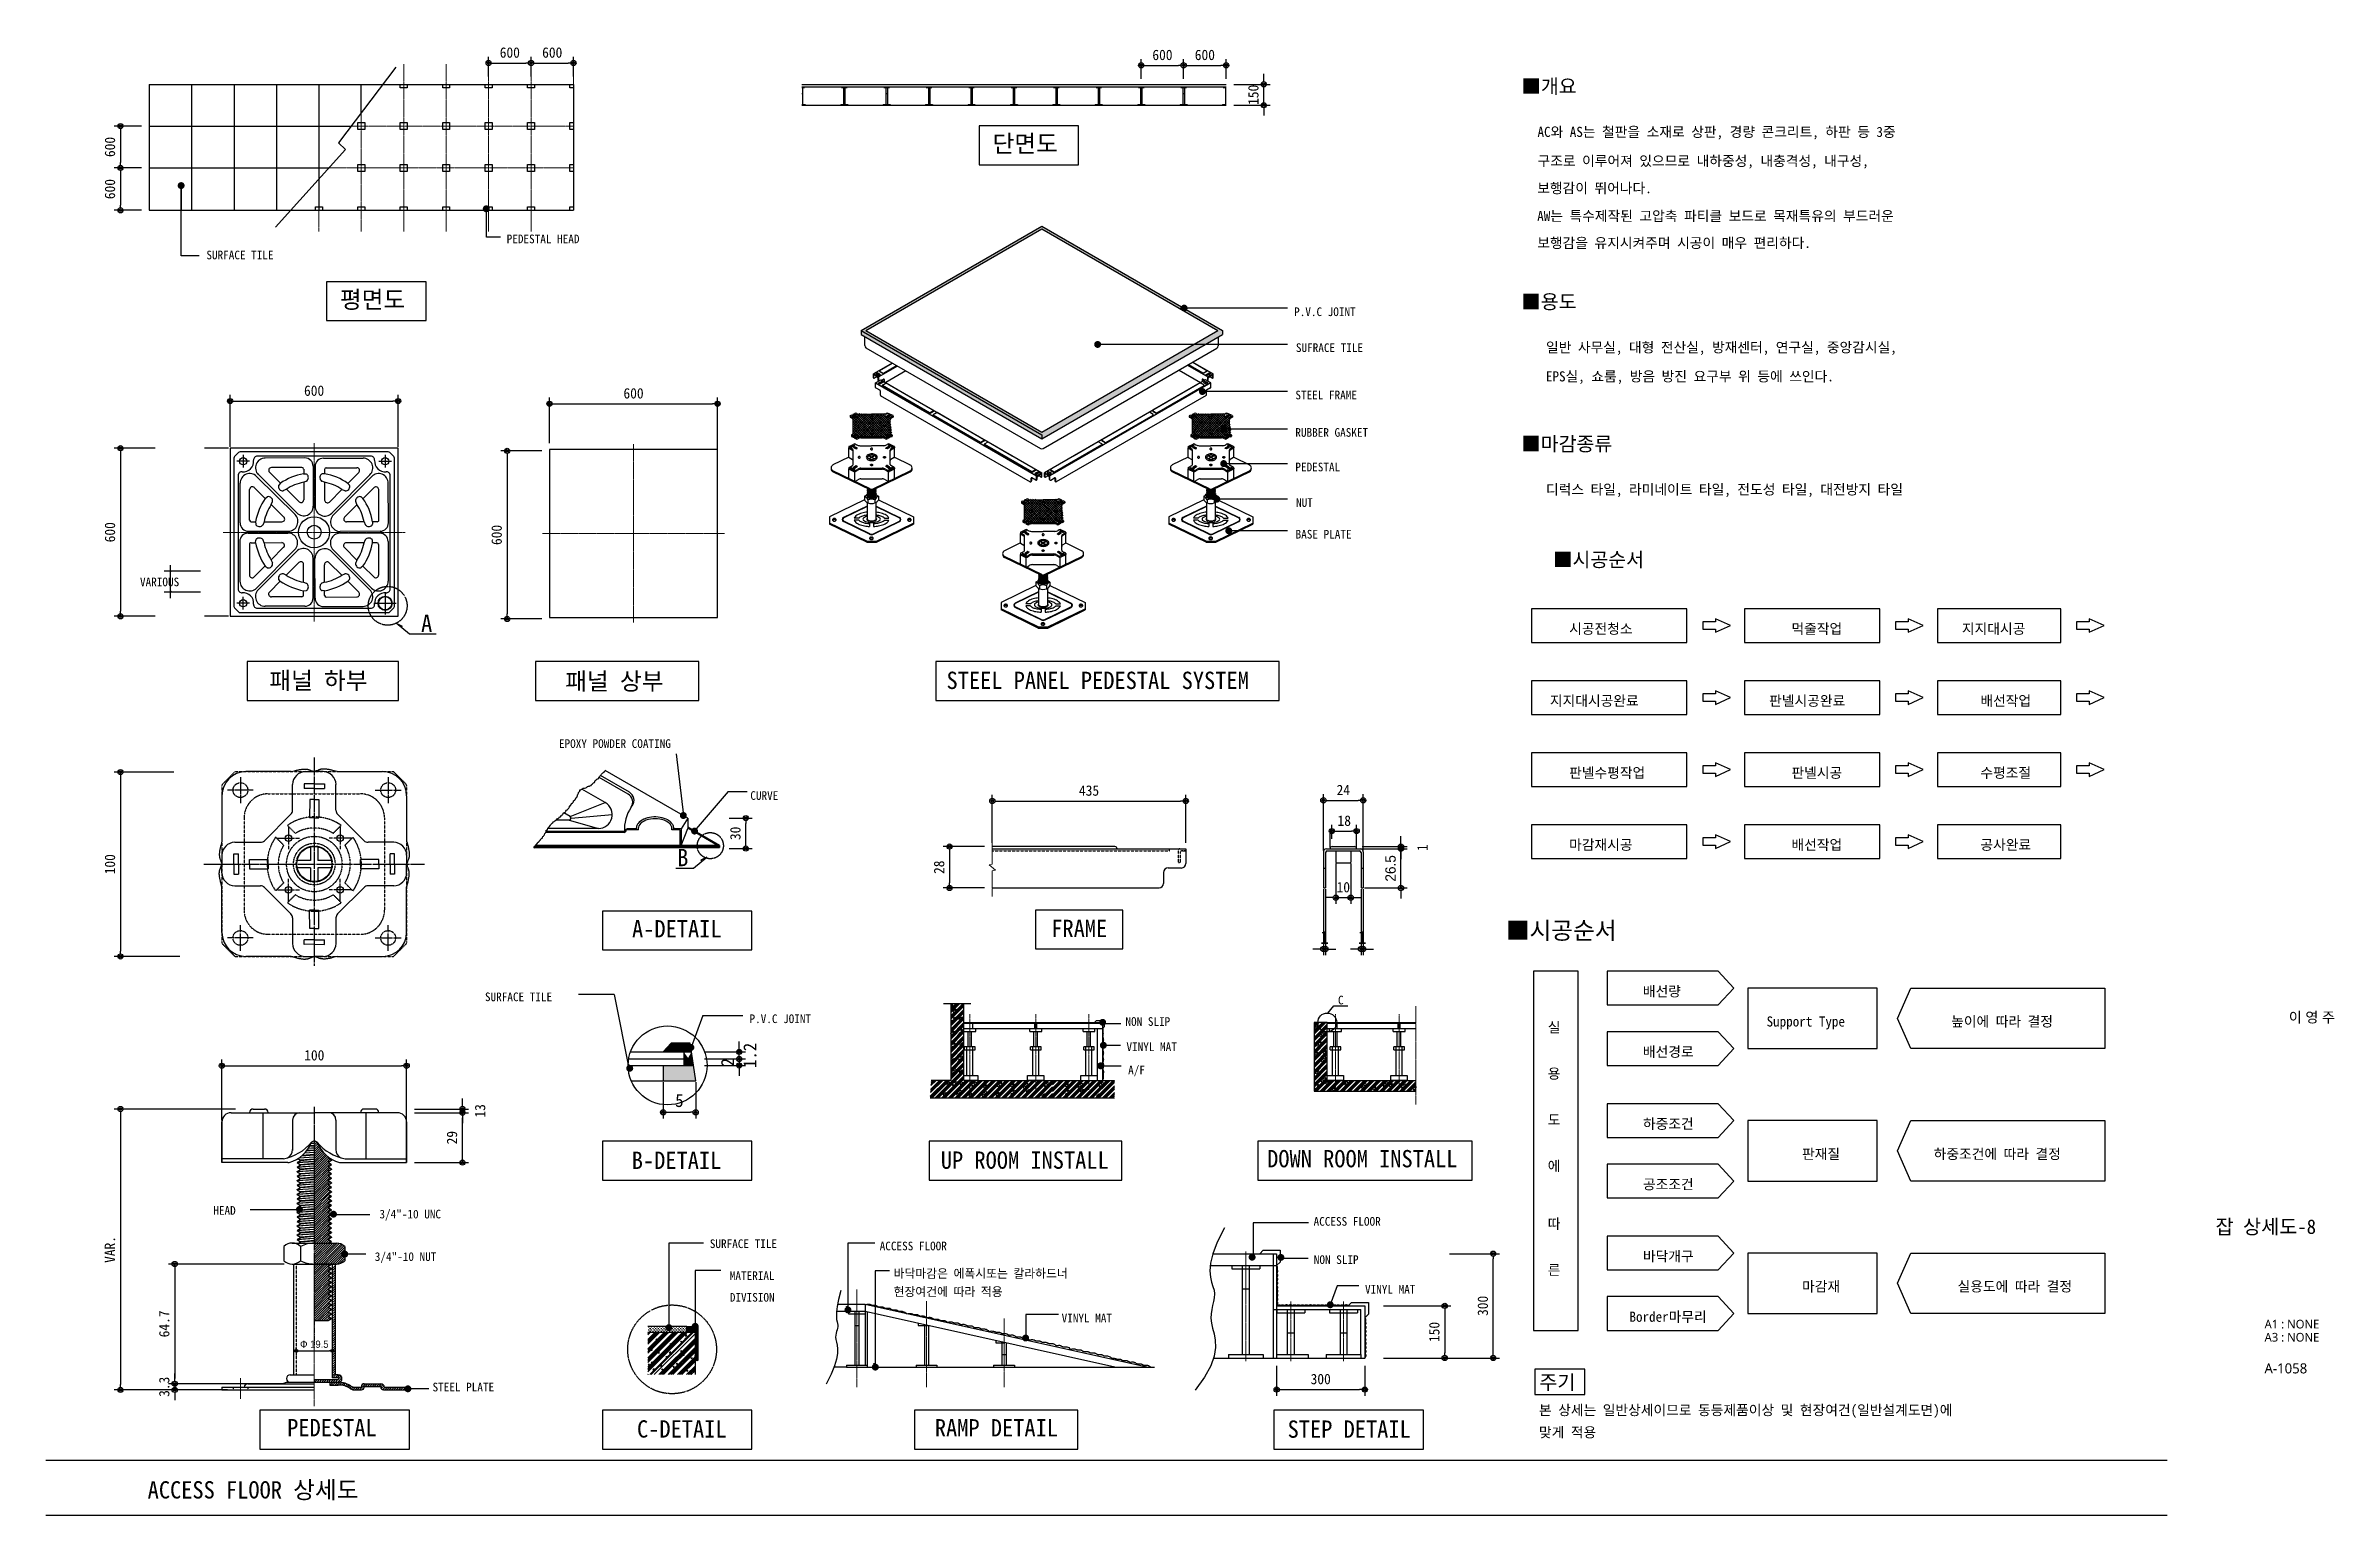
# Model space of a CAD drawing. Header units: millimetres. Extents: x 209 to 75467, y 6568 to 12199.
# Drawn here: x 59009 to 66935, y 6837 to 11925 of the extents above; entities that cross this region are included whole.
import ezdxf
from ezdxf.enums import TextEntityAlignment as Align

# ---------------------------------------------------------------- set-up
doc = ezdxf.new("R2010")
doc.units = ezdxf.units.MM
doc.header["$MEASUREMENT"] = 0
for name, pattern in [('CEN', [62, 60, -1, 0, -1]), ('CENTER', [65, 60, -2, 1, -2]), ('CENTER2', [28.575, 19.05, -3.175, 3.175, -3.175]), ('HIDDEN', [0.375, 0.25, -0.125])]:
    doc.linetypes.add(name, pattern=pattern)
doc.layers.get('0').update_dxf_attribs({"linetype": 'CONTINUOUS'})
for name, color, linetype in [('7dim', 7, 'CONTINUOUS'), ('A-CEN', 1, 'CENTER2'), ('CEN', 1, 'CENTER'), ('DIM', 7, 'CONTINUOUS'), ('DIM1', 7, 'CONTINUOUS'), ('divide', 8, 'CONTINUOUS'), ('LEADER', 7, 'CONTINUOUS'), ('LINE', 3, 'CONTINUOUS'), ('LINE1', 3, 'CONTINUOUS'), ('P', 2, 'CONTINUOUS'), ('PANEL', 7, 'CONTINUOUS'), ('TABL', 7, 'CONTINUOUS'), ('TEX', 3, 'CONTINUOUS'), ('TEXT', 7, 'CONTINUOUS')]:
    doc.layers.add(name, color=color, linetype=linetype)
for name, color, linetype, lineweight in [('A-BORD-TEXT', 3, 'CONTINUOUS', 25), ('A-CNTL', 1, 'CEN', 15), ('A-XXXX-HATC', 8, 'CONTINUOUS', 18)]:
    doc.layers.add(name, color=color, linetype=linetype, lineweight=lineweight)
doc.styles.add('굴림체', font='굴림체')
doc.styles.add('돋움', font='')
doc.styles.add('돋움체', font='')
doc.styles.add('맑은고딕', font='')
doc.styles.get('돋움').set_extended_font_data('DotumChe')
doc.styles.get('돋움체').set_extended_font_data('DotumChe')
doc.styles.get('맑은고딕').set_extended_font_data('Malgun Gothic')
doc.dimstyles.new('pjssd', dxfattribs={"dimscale": 10, "dimtxt": 2.5, "dimasz": 1, "dimexe": 1.2, "dimexo": 1.5, "dimgap": 1, "dimtad": 1, "dimdec": 0, "dimdsep": 46, "dimlunit": 6, "dimtxsty": '굴림체', "dimblk": 'ORIGIN2', "dimcen": -1, "dimdle": 2, "dimclrd": 7, "dimclre": 7, "dimclrt": 3, "dimadec": 0, "dimazin": 0, "dimtfac": 1, "dimtdec": 0, "dimtix": 1, "dimtmove": 2, "dimatfit": 0, "dimldrblk": 'DIMDOT', "dimfxl": 1.2, "dimtolj": 1, "dimtzin": 0, "dimarcsym": 0})

msp = doc.modelspace()

# ---------------------------------------------------------------- texts
at = {"color": 3, "style": '돋움'}
msp.add_text('주기', height=50, dxfattribs=at).set_placement((64181.3, 7297.2), align=Align.MIDDLE_LEFT)
at = {"layer": 'A-BORD-TEXT', "style": '맑은고딕'}
for s, height, p in [('이 영 주', 36, (66777.5, 8543.1)), ('A1 : NONE', 30, (66693.5, 7483.5)), ('A3 : NONE', 30, (66693.5, 7438.1)), ('A-1058', 35, (66693.2, 7327.8))]:
    msp.add_text(s, height=height, dxfattribs=at).set_placement(p)
at = {"layer": 'A-BORD-TEXT', "style": '돋움체'}
msp.add_text('잡 상세도-8', height=50, dxfattribs=at).set_placement((66697.8, 7836), align=Align.MIDDLE_CENTER)
at = {"layer": 'divide', "color": 3, "style": '돋움'}
msp.add_text('■시공순서', height=60, dxfattribs=at).set_placement((64066, 8831.6))
at = {"layer": 'TEX', "color": 3, "style": '돋움체'}
for s, height, p in [('■개요', 49.33, (64119.9, 11760.2)), ('AC와 AS는 철판을 소재로 상판, 경량 콘크리트, 하판 등 3중', 35, (64175.5, 11609.4)), ('구조로 이루어져 있으므로 내하중성, 내충격성, 내구성,', 35, (64175.5, 11508.8)), ('보행감이 뛰어나다. ', 35, (64174.5, 11414.4)), ('AW는 특수제작된 고압축 파티클 보드로 목재특유의 부드러운', 35, (64174.5, 11318.2)), ('PEDESTAL HEAD', 30, (60605.3, 11241.3)), ('보행감을 유지시켜주며 시공이 매우 편리하다.', 35, (64174.5, 11224.9)), ('SURFACE TILE', 30, (59565.2, 11185.6)), ('P.V.C JOINT', 30, (63332.5, 10989)), ('■용도', 49.33, (64119.5, 11014.1)), ('SUFRACE TILE', 30, (63338.7, 10864.6)), ('일반 사무실, 대형 전산실, 방재센터, 연구실, 중앙감시실,', 35, (64204.8, 10863.3)), ('EPS실, 쇼룸, 방음 방진 요구부 위 등에 쓰인다.', 35, (64204.8, 10762.8)), ('STEEL FRAME', 30, (63336.8, 10700.8)), ('RUBBER GASKET', 30, (63336.8, 10571.1)), ('■마감종류', 49.33, (64119.5, 10522)), ('PEDESTAL', 30, (63336.8, 10451.3)), ('디럭스 타일, 라미네이트 타일, 전도성 타일, 대전방지 타일', 35, (64204.8, 10371.2)), ('NUT', 30, (63339.1, 10328.5)), ('BASE PLATE', 30, (63337.6, 10218.7)), ('■시공순서', 49.33, (64229.3, 10121)), ('VARIOUS', 30, (59335.3, 10053.5)), ('시공전청소', 35, (64285, 9888.8)), ('먹줄작업', 35, (65055, 9888.8)), ('지지대시공', 35, (65645.3, 9888.8)), ('지지대시공완료', 35, (64218.4, 9639.5)), ('판넬시공완료', 35, (64977.6, 9639.5)), ('배선작업', 35, (65709.3, 9639.5)), ('EPOXY POWDER COATING', 30, (60786.3, 9493.7)), ('판넬수평작업', 35, (64285, 9390.1)), ('판넬시공', 35, (65055, 9390.1)), ('수평조절', 35, (65709.3, 9390.1)), ('CURVE', 30, (61449.1, 9313.9)), ('마감재시공', 35, (64285, 9140.8)), ('배선작업', 35, (65055, 9140.8)), ('공사완료', 35, (65709.3, 9140.8)), ('SURFACE TILE', 30, (60530, 8616.8)), ('배선량', 35, (64540.5, 8633.3)), ('P.V.C JOINT', 30, (61446.3, 8540.9)), ('NON SLIP', 30, (62748.4, 8531.3)), ('C', 30, (63484.3, 8605.6)), ('Support Type', 35, (64968.9, 8529)), ('높이에 따라 결정', 35, (65608.1, 8529)), ('실', 35, (64211, 8508.5)), ('VINYL MAT', 30, (62751.8, 8443.7)), ('배선경로', 35, (64540.5, 8424)), ('A/F', 30, (62757.7, 8363.7)), ('용', 35, (64211, 8348.5)), ('도', 35, (64211, 8188.5)), ('하중조건', 35, (64540.5, 8174.6)), ('판재질', 35, (65091.6, 8070.3)), ('하중조건에 따라 결정', 35, (65547.6, 8070.3)), ('에', 35, (64211, 8028.5)), ('공조조건', 35, (64540.5, 7965.3)), ('HEAD', 30, (59589.3, 7877.1)), ('3/4"-10 UNC', 30, (60164.6, 7864.6)), ('ACCESS FLOOR', 30, (63399.9, 7839.2)), ('따', 35, (64211, 7828.5)), ('SURFACE TILE', 30, (61308.8, 7761.9)), ('ACCESS FLOOR ', 30, (61897.2, 7754.1)), ('3/4"-10 NUT', 30, (60148.5, 7717.3)), ('바닥마감은 에폭시또는 칼라하드너', 30, (61945.3, 7658.7)), ('NON SLIP', 30, (63400.7, 7706.8)), ('른', 35, (64211, 7668.5)), ('바닥개구', 35, (64540.5, 7716)), ('MATERIAL', 30, (61378.1, 7651.2)), ('현장여건에 따라 적용', 30, (61945.3, 7595.6)), ('VINYL MAT', 30, (63578.1, 7604.4)), ('마감재', 35, (65091.6, 7611.6)), ('실용도에 따라 결정', 35, (65630.2, 7611.6)), ('DIVISION', 30, (61378.1, 7576.3)), ('VINYL MAT', 30, (62527.3, 7504.4)), ('Border마무리', 35, (64494, 7506.6)), ('STEEL PLATE', 30, (60348.5, 7265.6)), ('본 상세는 일반상세이므로 동등제품이상 및 현장여건(일반설계도면)에 ', 35, (64180.5, 7183.3)), ('맞게 적용', 35, (64180.5, 7106.4))]:
    msp.add_text(s, height=height, dxfattribs=at).set_placement(p)
at = {"layer": 'TEXT', "color": 3, "style": '돋움체'}
for s, p in [('단면도', (62288.2, 11556.1)), ('평면도', (60027.9, 11016.3)), ('A', (60308.8, 9895.3)), ('패널 하부', (59783.4, 9697)), ('패널 상부', (60808.3, 9694.5)), ('STEEL PANEL PEDESTAL SYSTEM', (62128.7, 9697.7)), ('B', (61195.8, 9084.1)), ('A-DETAIL', (61039.4, 8837.4)), ('FRAME', (62491.4, 8838.7)), ('B-DETAIL', (61038.5, 8035.7)), ('UP ROOM INSTALL', (62108.9, 8036.4)), ('DOWN ROOM INSTALL', (63239.1, 8041.4)), ('PEDESTAL', (59845, 7110.1)), ('C-DETAIL', (61056.7, 7105.6)), ('RAMP DETAIL', (62088.2, 7109.5)), ('STEP DETAIL', (63309.9, 7105))]:
    msp.add_text(s, height=60, dxfattribs=at).set_placement(p)
at = {"layer": 'TEXT', "style": '돋움체'}
msp.add_text('ACCESS FLOOR 상세도', height=60, dxfattribs=at).set_placement((59361.8, 6894.7))

# ---------------------------------------------------------------- blocks, each defined once
blk = doc.blocks.new('*X41')
at = {"color": 0}
for p, q in [((183.2, 63.2), (183.6, 63.5)), ((183.3, 62), (184.8, 63.5)), ((184.5, 62), (186, 63.5)), ((185.8, 62), (187.3, 63.5)), ((187, 62), (188.5, 63.5)), ((188.3, 62), (189.7, 63.4)), ((189.4, 61.9), (190.7, 63.3)), ((190.5, 61.8), (191.7, 63)), ((191.4, 61.5), (192.6, 62.6)), ((192.3, 61.2), (193.4, 62.2)), ((199.3, 59.4), (202.6, 62.7)), ((200.3, 61.8), (201.2, 62.6)), ((202.3, 61.2), (203.8, 62.7)), ((203.5, 61.2), (205, 62.7)), ((204.8, 61.2), (206.3, 62.7)), ((206, 61.2), (207.5, 62.7)), ((207.2, 61.2), (208.7, 62.7)), ((208.5, 61.2), (210, 62.7)), ((209.7, 61.2), (211.2, 62.7)), ((210.8, 61), (212, 62.3)), ((193.2, 60.8), (194.2, 61.8)), ((194, 60.3), (194.9, 61.3)), ((194.7, 59.8), (195.9, 61)), ((195.6, 59.5), (197, 60.9)), ((196.8, 59.4), (198.3, 60.9)), ((198, 59.4), (199.5, 60.9)), ((200.5, 59.5), (201.7, 60.7)), ((211, 60.1), (212.6, 61.6)), ((211.7, 59.5), (213.1, 60.9)), ((212.9, 59.4), (214.4, 60.9)), ((214.1, 59.4), (215.6, 60.9)), ((215.3, 59.4), (216.8, 60.9)), ((216.6, 59.4), (218.1, 60.9)), ((217.8, 59.4), (219.3, 60.9)), ((219.1, 59.4), (220.6, 60.9)), ((220.3, 59.4), (221.8, 60.9)), ((221.5, 59.4), (223, 60.9)), ((222.8, 59.4), (224.3, 60.9)), ((224, 59.4), (224.8, 60.2))]:
    blk.add_line(p, q, dxfattribs=at)
blk = doc.blocks.new('*X40')
at = {"color": 0}
for p, q in [((184.5, 125.1), (186, 126.6)), ((184.5, 123.9), (186, 125.4)), ((184.5, 122.6), (186, 124.1)), ((184.5, 121.4), (186, 122.9)), ((184.5, 120.2), (186, 121.7)), ((184.5, 118.9), (186, 120.4)), ((184.5, 117.7), (186, 119.2)), ((184.5, 116.4), (186, 117.9)), ((184.5, 115.2), (186, 116.7)), ((184.5, 114), (186, 115.5)), ((184.5, 112.7), (186, 114.2)), ((184.5, 111.5), (186, 113)), ((184.5, 110.3), (186, 111.8)), ((184.5, 109), (186, 110.5)), ((184.5, 107.8), (186, 109.3)), ((184.5, 106.5), (186, 108)), ((184.5, 105.3), (186, 106.8)), ((184.5, 104.1), (186, 105.6)), ((184.5, 102.8), (186, 104.3)), ((184.5, 101.6), (186, 103.1)), ((184.5, 100.4), (186, 101.9)), ((184.5, 99.1), (186, 100.6)), ((184.5, 97.9), (186, 99.4)), ((184.5, 96.6), (186, 98.1)), ((184.5, 95.4), (186, 96.9)), ((184.5, 94.2), (186, 95.7)), ((184.5, 92.9), (186, 94.4)), ((184.5, 91.7), (186, 93.2)), ((184.5, 90.5), (186, 92)), ((184.5, 89.2), (186, 90.7)), ((184.5, 88), (186, 89.5)), ((184.5, 86.7), (186, 88.2)), ((184.5, 85.5), (186, 87)), ((184.5, 84.3), (186, 85.8)), ((184.5, 83), (186, 84.5)), ((184.5, 81.8), (186, 83.3)), ((184.5, 80.6), (186, 82.1)), ((184.5, 79.3), (186, 80.8)), ((184.5, 78.1), (186, 79.6)), ((184.5, 76.8), (186, 78.3)), ((184.5, 75.6), (186, 77.1)), ((184.5, 74.4), (186, 75.9)), ((184.5, 73.1), (186, 74.6)), ((174.8, 64.6), (175.2, 65)), ((174.9, 63.5), (176.4, 65)), ((176.1, 63.5), (177.6, 65)), ((177.4, 63.5), (178.9, 65)), ((178.6, 63.5), (180.1, 65)), ((179.8, 63.5), (181.3, 65)), ((181.1, 63.5), (182.6, 65)), ((182.3, 63.5), (183.8, 65)), ((183.6, 63.5), (185.1, 65)), ((184.5, 71.9), (186, 73.4)), ((184.5, 70.7), (186, 72.2)), ((184.5, 69.4), (186, 70.9)), ((184.5, 68.2), (186, 69.7)), ((184.5, 66.9), (186, 68.4)), ((184.8, 66), (186.3, 67.5)), ((184.8, 63.5), (186.3, 65)), ((186, 63.5), (187.5, 65)), ((186.1, 66), (187.6, 67.5)), ((187.3, 66), (188.6, 67.3)), ((187.3, 63.5), (189.7, 66)), ((187.9, 65.4), (189.3, 66.8)), ((188.8, 63.8), (189.4, 64.5))]:
    blk.add_line(p, q, dxfattribs=at)
blk = doc.blocks.new('*X39')
at = {"color": 0}
for p, q in [((206.2, 279.8), (206.6, 279.8)), ((206.2, 278.2), (206.6, 278.2)), ((206.4, 279.6), (206.4, 279.9)), ((206.4, 278.1), (206.4, 278.4)), ((206.4, 276.9), (206.4, 276.9)), ((207, 279), (207.4, 279)), ((207, 277.5), (207.4, 277.5)), ((207.2, 278.8), (207.2, 279.2)), ((207.2, 277.3), (207.2, 277.7)), ((207.8, 279.8), (208.1, 279.8)), ((207.8, 278.2), (208.1, 278.2)), ((207.9, 279.6), (207.9, 279.9)), ((207.9, 278.1), (207.9, 278.4)), ((207.9, 276.9), (207.9, 276.9)), ((208.5, 279), (208.9, 279)), ((208.5, 277.5), (208.9, 277.5)), ((208.7, 278.8), (208.7, 279.2)), ((208.7, 277.3), (208.7, 277.7)), ((209.2, 279.8), (209.6, 279.8)), ((209.2, 278.2), (209.6, 278.2)), ((209.4, 279.6), (209.4, 279.9)), ((209.4, 278.1), (209.4, 278.4)), ((209.4, 276.9), (209.4, 276.9)), ((210, 279), (210.4, 279)), ((210, 277.5), (210.4, 277.5)), ((210.2, 278.8), (210.2, 279.2)), ((210.2, 277.3), (210.2, 277.7)), ((210.8, 279.8), (211.1, 279.8)), ((210.8, 278.2), (211.1, 278.2)), ((210.9, 279.6), (210.9, 279.9)), ((210.9, 278.1), (210.9, 278.4)), ((210.9, 276.9), (210.9, 276.9)), ((211.5, 279), (211.9, 279)), ((211.5, 277.5), (211.9, 277.5)), ((211.7, 278.8), (211.7, 279.2)), ((211.7, 277.3), (211.7, 277.7)), ((212.2, 279.8), (212.6, 279.8)), ((212.2, 278.2), (212.6, 278.2)), ((212.4, 279.6), (212.4, 279.9)), ((212.4, 278.1), (212.4, 278.4)), ((212.4, 276.9), (212.4, 276.9)), ((213, 279), (213.4, 279)), ((213, 277.5), (213.4, 277.5)), ((213.2, 278.8), (213.2, 279.2)), ((213.2, 277.3), (213.2, 277.7)), ((213.8, 279.8), (214.1, 279.8)), ((213.8, 278.2), (214.1, 278.2)), ((213.9, 279.6), (213.9, 279.9)), ((213.9, 278.1), (213.9, 278.4)), ((213.9, 276.9), (213.9, 276.9)), ((214.5, 279), (214.9, 279)), ((214.5, 277.5), (214.9, 277.5)), ((214.7, 278.8), (214.7, 279.2)), ((214.7, 277.3), (214.7, 277.7)), ((215.2, 279.8), (215.6, 279.8)), ((215.2, 278.2), (215.6, 278.2)), ((215.4, 279.6), (215.4, 279.9)), ((215.4, 278.1), (215.4, 278.4)), ((215.4, 276.9), (215.4, 276.9)), ((216, 279), (216.4, 279)), ((216, 277.5), (216.4, 277.5)), ((216.2, 278.8), (216.2, 279.2)), ((216.2, 277.3), (216.2, 277.7)), ((216.8, 279.8), (217.1, 279.8)), ((216.8, 278.2), (217.1, 278.2)), ((216.9, 279.6), (216.9, 279.9)), ((216.9, 278.1), (216.9, 278.4)), ((216.9, 276.9), (216.9, 276.9)), ((217.5, 279), (217.9, 279)), ((217.5, 277.5), (217.9, 277.5)), ((217.7, 278.8), (217.7, 279.2)), ((217.7, 277.3), (217.7, 277.7)), ((218.2, 279.8), (218.6, 279.8)), ((218.2, 278.2), (218.6, 278.2)), ((218.4, 279.6), (218.4, 279.9)), ((218.4, 278.1), (218.4, 278.4)), ((218.4, 276.9), (218.4, 276.9)), ((219, 279), (219.4, 279)), ((219, 277.5), (219.4, 277.5)), ((219.2, 278.8), (219.2, 279.2)), ((219.2, 277.3), (219.2, 277.7)), ((219.8, 279.8), (220.1, 279.8)), ((219.8, 278.2), (220.1, 278.2)), ((219.9, 279.6), (219.9, 279.9)), ((219.9, 278.1), (219.9, 278.4)), ((219.9, 276.9), (219.9, 276.9)), ((220.5, 279), (220.9, 279)), ((220.5, 277.5), (220.9, 277.5)), ((220.7, 278.8), (220.7, 279.2)), ((220.7, 277.3), (220.7, 277.7)), ((221.2, 279.8), (221.6, 279.8)), ((221.2, 278.2), (221.6, 278.2)), ((221.4, 279.6), (221.4, 279.9)), ((221.4, 278.1), (221.4, 278.4)), ((221.4, 276.9), (221.4, 276.9)), ((222, 279), (222.4, 279)), ((222, 277.5), (222.4, 277.5)), ((222.2, 278.8), (222.2, 279.2)), ((222.2, 277.3), (222.2, 277.7)), ((222.8, 279.8), (223.1, 279.8)), ((222.8, 278.2), (223.1, 278.2)), ((222.9, 279.6), (222.9, 279.9)), ((222.9, 278.1), (222.9, 278.4)), ((222.9, 276.9), (222.9, 276.9)), ((223.5, 279), (223.9, 279)), ((223.5, 277.5), (223.9, 277.5)), ((223.7, 278.8), (223.7, 279.2)), ((223.7, 277.3), (223.7, 277.7)), ((224.2, 279.8), (224.6, 279.8)), ((224.2, 278.2), (224.6, 278.2)), ((224.4, 279.6), (224.4, 279.9)), ((224.4, 278.1), (224.4, 278.4)), ((224.4, 276.9), (224.4, 276.9)), ((225, 279), (225.4, 279)), ((225, 277.5), (225.4, 277.5)), ((225.2, 278.8), (225.2, 279.2)), ((225.2, 277.3), (225.2, 277.7)), ((225.8, 279.8), (226.1, 279.8)), ((225.8, 278.2), (226.1, 278.2)), ((225.9, 279.6), (225.9, 279.9)), ((225.9, 278.1), (225.9, 278.4)), ((225.9, 276.9), (225.9, 276.9)), ((226.5, 279), (226.9, 279)), ((226.5, 277.5), (226.9, 277.5)), ((226.7, 278.8), (226.7, 279.2)), ((226.7, 277.3), (226.7, 277.7))]:
    blk.add_line(p, q, dxfattribs=at)
blk = doc.blocks.new('*X38')
at = {"color": 0}
for p, q in [((227, 277.4), (229.7, 280.1)), ((227, 277.9), (229.2, 280.1)), ((227, 278.4), (228.7, 280.1)), ((227, 279), (228.1, 280.1)), ((227, 279.5), (227.6, 280.1)), ((227, 280), (227.1, 280.1)), ((230.1, 276.9), (227, 280)), ((229.6, 276.9), (227, 279.5)), ((229, 276.9), (227, 279)), ((228.5, 276.9), (227, 278.4)), ((228, 276.9), (227, 277.9)), ((227.4, 276.9), (227, 277.4)), ((227.1, 276.9), (230.3, 280.1)), ((230.6, 276.9), (227.4, 280.1)), ((227.6, 276.9), (230.8, 280.1)), ((231.1, 276.9), (227.9, 280.1)), ((228.1, 276.9), (231.3, 280.1)), ((232.9, 275.7), (228.5, 280.1)), ((228.7, 276.9), (231.9, 280.1)), ((232.9, 276.2), (229, 280.1)), ((229.2, 276.9), (232.4, 280.1)), ((232.9, 276.8), (229.5, 280.1)), ((229.7, 276.9), (232.9, 280.1)), ((232.9, 277.3), (230.1, 280.1)), ((230.2, 276.9), (232.9, 279.5)), ((232.9, 277.8), (230.6, 280.1)), ((230.8, 276.9), (232.9, 279)), ((232.9, 278.4), (231.1, 280.1)), ((231.3, 276.9), (232.9, 278.5)), ((231.4, 276.5), (232.9, 278)), ((231.4, 276), (232.9, 277.4)), ((231.4, 275.4), (232.9, 276.9)), ((232.9, 275.2), (231.4, 276.6)), ((231.4, 274.9), (232.9, 276.4)), ((232.9, 274.6), (231.4, 276.1)), ((231.4, 274.4), (232.9, 275.8)), ((232.9, 274.1), (231.4, 275.6)), ((231.4, 273.9), (232.9, 275.3)), ((232.9, 273.6), (231.4, 275)), ((231.4, 273.3), (232.9, 274.8)), ((232.9, 273.1), (231.4, 274.5)), ((231.4, 272.8), (232.9, 274.2)), ((232.9, 272.5), (231.4, 274)), ((231.4, 272.3), (232.9, 273.7)), ((232.9, 272), (231.4, 273.4)), ((231.4, 271.7), (232.9, 273.2)), ((232.9, 271.5), (231.4, 272.9)), ((231.4, 271.2), (232.9, 272.7)), ((232.9, 278.9), (231.6, 280.1)), ((232.9, 279.4), (232.2, 280.1)), ((232.9, 279.9), (232.7, 280.1)), ((232.9, 270.9), (231.4, 272.4)), ((231.4, 270.7), (232.9, 272.1)), ((232.9, 270.4), (231.4, 271.9)), ((231.4, 270.1), (232.9, 271.6)), ((232.9, 269.9), (231.4, 271.3)), ((231.4, 269.6), (232.9, 271.1)), ((232.9, 269.3), (231.4, 270.8)), ((231.4, 269.1), (232.9, 270.5)), ((232.9, 268.8), (231.4, 270.3)), ((231.4, 268.6), (232.9, 270)), ((232.9, 268.3), (231.4, 269.7)), ((231.4, 268), (232.9, 269.5)), ((232.9, 267.8), (231.4, 269.2)), ((231.4, 267.5), (232.9, 268.9)), ((232.9, 267.2), (231.4, 268.7)), ((231.4, 267), (232.9, 268.4)), ((232.9, 266.7), (231.4, 268.1)), ((231.4, 266.4), (232.9, 267.9)), ((232.9, 266.2), (231.4, 267.6)), ((231.4, 265.9), (232.9, 267.4)), ((232.9, 265.6), (231.4, 267.1)), ((231.4, 265.4), (232.9, 266.8)), ((232.9, 265.1), (231.4, 266.5)), ((231.4, 264.8), (232.9, 266.3)), ((232.9, 264.6), (231.4, 266)), ((231.4, 264.3), (232.9, 265.8)), ((232.9, 264), (231.4, 265.5)), ((231.4, 263.8), (232.9, 265.2)), ((232.9, 263.5), (231.4, 265)), ((231.4, 263.3), (232.9, 264.7)), ((232.9, 263), (231.4, 264.4)), ((231.4, 262.7), (232.9, 264.2)), ((232.9, 262.4), (231.4, 263.9)), ((231.4, 262.2), (232.9, 263.6)), ((232.9, 261.9), (231.4, 263.4)), ((231.4, 261.7), (232.9, 263.1)), ((232.7, 261.6), (231.4, 262.8)), ((232.1, 261.6), (231.4, 262.3)), ((231.6, 261.6), (231.4, 261.8)), ((231.9, 261.6), (232.9, 262.6)), ((232.4, 261.6), (232.9, 262))]:
    blk.add_line(p, q, dxfattribs=at)
blk = doc.blocks.new('*X37')
at = {"color": 0}
for p, q in [((48279, 13277), (52291, 17289)), ((48279, 14338), (51230, 17289)), ((48279, 15398), (50170, 17289)), ((48279, 16459), (49109, 17289)), ((48279, 13100), (52468, 17289)), ((48279, 14161), (51407, 17289)), ((48279, 15222), (50346, 17289)), ((48279, 16282), (49286, 17289)), ((48279, 12924), (52644, 17289)), ((48279, 13984), (51584, 17289)), ((48279, 15045), (50523, 17289)), ((48279, 16106), (49462, 17289)), ((48279, 17166), (48402, 17289)), ((48279, 12747), (52821, 17289)), ((48279, 13807), (51761, 17289)), ((48279, 14868), (50700, 17289)), ((48279, 15929), (49639, 17289)), ((48279, 16989), (48579, 17289)), ((48485, 12423), (53352, 17289)), ((48662, 12423), (53528, 17289)), ((49015, 12423), (53705, 17112)), ((49546, 12423), (53705, 16582)), ((49723, 12423), (53705, 16405)), ((49899, 12423), (53705, 16229)), ((50076, 12423), (53705, 16052)), ((50606, 12423), (53705, 15521)), ((50783, 12423), (53705, 15345)), ((50960, 12423), (53705, 15168)), ((51137, 12423), (53705, 14991)), ((51667, 12423), (53705, 14461)), ((51844, 12423), (53705, 14284)), ((52021, 12423), (53705, 14107)), ((52197, 12423), (53705, 13930)), ((52728, 12423), (53705, 13400)), ((52905, 12423), (53705, 13223)), ((53081, 12423), (53705, 13047)), ((53258, 12423), (53705, 12870))]:
    blk.add_line(p, q, dxfattribs=at)
blk = doc.blocks.new('*X36')
at = {"color": 0}
for p, q in [((49290, 16409), (49308, 16428)), ((50585, 17174), (50619, 17208)), ((50902, 15900), (50960, 15958)), ((52597, 16535), (52628, 16565)), ((53516, 16039), (53599, 16122)), ((48648, 15237), (48741, 15330)), ((49206, 15265), (49292, 15351)), ((49819, 13403), (49859, 13443)), ((51017, 14778), (51023, 14783)), ((52933, 14572), (53012, 14651)), ((49006, 12943), (49017, 12955)), ((50995, 12635), (51134, 12774)), ((51148, 12611), (51153, 12616))]:
    blk.add_line(p, q, dxfattribs=at)
blk = doc.blocks.new('*X35')
at = {"color": 0}
for p, q in [((49192, 16418), (49289, 16533)), ((49192, 16418), (49312, 16407)), ((49312, 16407), (49289, 16533)), ((49640, 16751), (49780, 16805)), ((49640, 16751), (49740, 16684)), ((49740, 16684), (49780, 16805)), ((50445, 17196), (50535, 17289)), ((50445, 17196), (50623, 17168)), ((50623, 17168), (50609, 17289)), ((50627, 16292), (50723, 16407)), ((50627, 16292), (50746, 16282)), ((50746, 16282), (50723, 16407)), ((50834, 15946), (50974, 16000)), ((50834, 15946), (50933, 15879)), ((50933, 15879), (50974, 16000)), ((52061, 16167), (52158, 16282)), ((52061, 16167), (52181, 16156)), ((52181, 16156), (52158, 16282)), ((52514, 16591), (52654, 16645)), ((52514, 16591), (52614, 16524)), ((52580, 16865), (52736, 17027)), ((52580, 16865), (52758, 16837)), ((52614, 16524), (52654, 16645)), ((52758, 16837), (52736, 17027)), ((53496, 16041), (53592, 16156)), ((53496, 16041), (53615, 16031)), ((53615, 16031), (53592, 16156)), ((48313, 13534), (48409, 13649)), ((48313, 13534), (48432, 13524)), ((48432, 13524), (48409, 13649)), ((48576, 15248), (48732, 15410)), ((48576, 15248), (48754, 15220)), ((48667, 13851), (48807, 13904)), ((48667, 13851), (48766, 13784)), ((48754, 15220), (48732, 15410)), ((48766, 13784), (48807, 13904)), ((49153, 15301), (49293, 15355)), ((49153, 15301), (49253, 15234)), ((49253, 15234), (49293, 15355)), ((49470, 14913), (49566, 15028)), ((49470, 14913), (49589, 14903)), ((49589, 14903), (49566, 15028)), ((49747, 13409), (49844, 13524)), ((49747, 13409), (49867, 13398)), ((49867, 13398), (49844, 13524)), ((50347, 14496), (50487, 14549)), ((50347, 14496), (50447, 14429)), ((50447, 14429), (50487, 14549)), ((50710, 14917), (50866, 15079)), ((50710, 14917), (50888, 14889)), ((50888, 14889), (50866, 15079)), ((50904, 14788), (51001, 14903)), ((50904, 14788), (51024, 14777)), ((51024, 14777), (51001, 14903)), ((51182, 13283), (51278, 13398)), ((51182, 13283), (51301, 13273)), ((51301, 13273), (51278, 13398)), ((51541, 13690), (51681, 13744)), ((51541, 13690), (51641, 13623)), ((51641, 13623), (51681, 13744)), ((52028, 15141), (52168, 15195)), ((52028, 15141), (52127, 15074)), ((52127, 15074), (52168, 15195)), ((52339, 14662), (52435, 14777)), ((52339, 14662), (52458, 14652)), ((52458, 14652), (52435, 14777)), ((52616, 13158), (52713, 13273)), ((52736, 13147), (52713, 13273)), ((52845, 14586), (53001, 14748)), ((52845, 14586), (53023, 14558)), ((53023, 14558), (53001, 14748)), ((53222, 14336), (53362, 14389)), ((53222, 14336), (53321, 14268)), ((53321, 14268), (53362, 14389)), ((48279, 12438), (48320, 12454)), ((48310, 12423), (48320, 12454)), ((48841, 12969), (48997, 13131)), ((48841, 12969), (49019, 12941)), ((49019, 12941), (48997, 13131)), ((49861, 13045), (50001, 13099)), ((49861, 13045), (49960, 12978)), ((49960, 12978), (50001, 13099)), ((50976, 12638), (51131, 12800)), ((50976, 12638), (51154, 12610)), ((51154, 12610), (51131, 12800)), ((52616, 13158), (52736, 13147)), ((52735, 12885), (52875, 12939)), ((52735, 12885), (52834, 12818)), ((52834, 12818), (52875, 12939)), ((53222, 12423), (53266, 12469)), ((53271, 12423), (53266, 12469))]:
    blk.add_line(p, q, dxfattribs=at)
blk = doc.blocks.new('*X34')
at = {"color": 0}
for p, q in [((57916, 49431), (60204, 51719)), ((57916, 50491), (59143, 51719)), ((57916, 51552), (58083, 51719)), ((57916, 49254), (60381, 51719)), ((57916, 50314), (59320, 51719)), ((57916, 51375), (58259, 51719)), ((57916, 49077), (60557, 51719)), ((57916, 50138), (59497, 51719)), ((57916, 51198), (58436, 51719)), ((57916, 49961), (59674, 51719)), ((57916, 51022), (58613, 51719)), ((57964, 48949), (60734, 51719)), ((58495, 48949), (61265, 51719)), ((58672, 48949), (61441, 51719)), ((58848, 48949), (61618, 51719)), ((59025, 48949), (61795, 51719)), ((59555, 48949), (62325, 51719)), ((59732, 48949), (62502, 51719)), ((59909, 48949), (62679, 51719)), ((60086, 48949), (62856, 51719)), ((60616, 48949), (63386, 51719)), ((60793, 48949), (63563, 51719)), ((60970, 48949), (63739, 51719)), ((61146, 48949), (63916, 51719)), ((61677, 48949), (64447, 51719)), ((61854, 48949), (64623, 51719)), ((62030, 48949), (64800, 51719)), ((62207, 48949), (64977, 51719)), ((62737, 48949), (65507, 51719)), ((62914, 48949), (65684, 51719)), ((63091, 48949), (65861, 51719)), ((63268, 48949), (66038, 51719)), ((63798, 48949), (66568, 51719)), ((63975, 48949), (66745, 51719)), ((64152, 48949), (66921, 51719)), ((64328, 48949), (67098, 51719)), ((64859, 48949), (67629, 51719)), ((65035, 48949), (67805, 51719)), ((65212, 48949), (67842, 51578)), ((65389, 48949), (67842, 51401)), ((65919, 48949), (67842, 50871)), ((66096, 48949), (67842, 50694)), ((66273, 48949), (67842, 50517)), ((66450, 48949), (67842, 50341)), ((66980, 48949), (67842, 49810)), ((67157, 48949), (67842, 49634)), ((67334, 48949), (67842, 49457)), ((67510, 48949), (67842, 49280))]:
    blk.add_line(p, q, dxfattribs=at)
blk = doc.blocks.new('*X33')
at = {"color": 0}
for p, q in [((90814, 54751), (92791, 56729)), ((90814, 55812), (91730, 56729)), ((90814, 55635), (91907, 56729)), ((90814, 56696), (90847, 56729)), ((90814, 55458), (92084, 56729)), ((90814, 56519), (91023, 56729)), ((90814, 55282), (92261, 56729)), ((90814, 56342), (91200, 56729)), ((90814, 54575), (92924, 56685)), ((90814, 54398), (92924, 56508)), ((90814, 54221), (92924, 56331)), ((90814, 53691), (92924, 55801)), ((90814, 53514), (92924, 55624)), ((90814, 53337), (92924, 55447)), ((90814, 53160), (92924, 55270)), ((90814, 52630), (92924, 54740)), ((90814, 52453), (92924, 54563)), ((90814, 52276), (92924, 54386)), ((90814, 52100), (92924, 54210)), ((90814, 51569), (92924, 53679)), ((90814, 51393), (92924, 53503)), ((90814, 51216), (92924, 53326)), ((90814, 51039), (92924, 53149)), ((90814, 50509), (92924, 52619)), ((90814, 50332), (92924, 52442)), ((90814, 50155), (92924, 52265)), ((90814, 49978), (92924, 52088)), ((90814, 49448), (92924, 51558)), ((90814, 49271), (92924, 51381)), ((90814, 49095), (92924, 51204)), ((90814, 48918), (92924, 51028)), ((90814, 48387), (92924, 50497)), ((90814, 48211), (92924, 50321)), ((90814, 48034), (92924, 50144)), ((90814, 47857), (92924, 49967)), ((90814, 47327), (92924, 49437)), ((90814, 47150), (92924, 49260)), ((90814, 46973), (92924, 49083)), ((90814, 46796), (92924, 48906)), ((90814, 46266), (92924, 48376)), ((90814, 46089), (92924, 48199)), ((90814, 45913), (92924, 48022)), ((90814, 45736), (92924, 47846)), ((87540, 41755), (90240, 44455)), ((87550, 41942), (90063, 44455)), ((87582, 42504), (89533, 44455)), ((87593, 42691), (89356, 44455)), ((87603, 42879), (89179, 44455)), ((87614, 43066), (89002, 44455)), ((87645, 43628), (88472, 44455)), ((87647, 41685), (90416, 44455)), ((87656, 43815), (88295, 44455)), ((87666, 44003), (88118, 44455)), ((87677, 44190), (87942, 44455)), ((87823, 41685), (90593, 44455)), ((88354, 41685), (92924, 46255)), ((88531, 41685), (92924, 46078)), ((88707, 41685), (92924, 45901)), ((88884, 41685), (92924, 45724)), ((89414, 41685), (92924, 45194)), ((89591, 41685), (92924, 45017)), ((89768, 41685), (92924, 44841)), ((89945, 41685), (92924, 44664)), ((90475, 41685), (93245, 44455)), ((90652, 41685), (93422, 44455)), ((90814, 45205), (92924, 47315)), ((90814, 45029), (92924, 47139)), ((90814, 44852), (92924, 46962)), ((90814, 44675), (92924, 46785)), ((90829, 41685), (93598, 44455)), ((91005, 41685), (93775, 44455)), ((91536, 41685), (94306, 44455)), ((91713, 41685), (94482, 44455)), ((91889, 41685), (94659, 44455)), ((92066, 41685), (94836, 44455)), ((92596, 41685), (95366, 44455)), ((92773, 41685), (95543, 44455)), ((92950, 41685), (95720, 44455)), ((93127, 41685), (95897, 44455)), ((93657, 41685), (96427, 44455)), ((93834, 41685), (96604, 44455)), ((94011, 41685), (96780, 44455)), ((94187, 41685), (96957, 44455)), ((94718, 41685), (97488, 44455)), ((94895, 41685), (97664, 44455)), ((95071, 41685), (97841, 44455)), ((95248, 41685), (98018, 44455)), ((95778, 41685), (98548, 44455)), ((95955, 41685), (98725, 44455)), ((96132, 41685), (98902, 44455)), ((96309, 41685), (99079, 44455)), ((96839, 41685), (99609, 44455)), ((97016, 41685), (99786, 44455)), ((97193, 41685), (99962, 44455)), ((97369, 41685), (100139, 44455)), ((97900, 41685), (100670, 44455)), ((98077, 41685), (100846, 44455)), ((98253, 41685), (101023, 44455)), ((98430, 41685), (101200, 44455)), ((98960, 41685), (101730, 44455)), ((99137, 41685), (101907, 44455)), ((99314, 41685), (102084, 44455)), ((99491, 41685), (102261, 44455)), ((100021, 41685), (102791, 44455)), ((100198, 41685), (102968, 44455)), ((100375, 41685), (103144, 44455)), ((100551, 41685), (103321, 44455)), ((101082, 41685), (103852, 44455)), ((101258, 41685), (104028, 44455)), ((101435, 41685), (104205, 44455)), ((101612, 41685), (104382, 44455)), ((102142, 41685), (104912, 44455)), ((102319, 41685), (105089, 44455)), ((102496, 41685), (105266, 44455)), ((102673, 41685), (105442, 44455)), ((103203, 41685), (105973, 44455)), ((103380, 41685), (106150, 44455)), ((103557, 41685), (106326, 44455)), ((103733, 41685), (106503, 44455)), ((104264, 41685), (107033, 44455)), ((104440, 41685), (107083, 44327)), ((104617, 41685), (107083, 44150)), ((104794, 41685), (107083, 43973)), ((105324, 41685), (107083, 43443)), ((105501, 41685), (107083, 43266)), ((105678, 41685), (107083, 43090)), ((105855, 41685), (107083, 42913)), ((106385, 41685), (107083, 42382)), ((106562, 41685), (107083, 42206)), ((106739, 41685), (107083, 42029)), ((106915, 41685), (107083, 41852))]:
    blk.add_line(p, q, dxfattribs=at)
blk = doc.blocks.new('*X32')
at = {"color": 0}
for p, q in [((64035, 52368), (65379, 53711)), ((64035, 53429), (64318, 53711)), ((64035, 52191), (65555, 53711)), ((64035, 53252), (64495, 53711)), ((64035, 52015), (65732, 53711)), ((64035, 53075), (64671, 53711)), ((64035, 51838), (65909, 53711)), ((64035, 52898), (64848, 53711)), ((64035, 51307), (66145, 53417)), ((64035, 51131), (66145, 53241)), ((64035, 50954), (66145, 53064)), ((64035, 50777), (66145, 52887)), ((64035, 50247), (66145, 52357)), ((64035, 50070), (66145, 52180)), ((64035, 49893), (66145, 52003)), ((64035, 49716), (66145, 51826)), ((64035, 49186), (66145, 51296)), ((64035, 49009), (66145, 51119)), ((64035, 48833), (66145, 50943)), ((64035, 48656), (66145, 50766)), ((64035, 48126), (66145, 50235)), ((64035, 47949), (66145, 50059)), ((64035, 47772), (66145, 49882)), ((64035, 47595), (66145, 49705)), ((64035, 47065), (66145, 49175)), ((64035, 46888), (66145, 48998)), ((64035, 46711), (66145, 48821)), ((64035, 46535), (66145, 48644)), ((64035, 46004), (66145, 48114)), ((64035, 45827), (66145, 47937)), ((64035, 45651), (66145, 47761)), ((64035, 45474), (66145, 47584)), ((64035, 44944), (66145, 47054)), ((64035, 44767), (66145, 46877)), ((64035, 44590), (66145, 46700)), ((64035, 44413), (66145, 46523)), ((64035, 43883), (66145, 45993)), ((64035, 43706), (66145, 45816)), ((64035, 43529), (66145, 45639)), ((64035, 43353), (66145, 45463)), ((64035, 42822), (66145, 44932)), ((64137, 42747), (66145, 44755)), ((64314, 42747), (66145, 44579)), ((64491, 42747), (66198, 44455)), ((65021, 42747), (66728, 44455)), ((65198, 42747), (66905, 44455)), ((65374, 42747), (67082, 44455)), ((65551, 42747), (67259, 44455)), ((66082, 42747), (67789, 44455)), ((66258, 42747), (67966, 44455)), ((66435, 42747), (68143, 44455)), ((66612, 42747), (68319, 44455)), ((67142, 42747), (68850, 44455)), ((67319, 42747), (69026, 44455)), ((67496, 42747), (69203, 44455)), ((67673, 42747), (69380, 44455)), ((68203, 42747), (69910, 44455)), ((68380, 42747), (70087, 44455)), ((68556, 42747), (70264, 44455)), ((68733, 42747), (70441, 44455)), ((69264, 42747), (70971, 44455)), ((69440, 42747), (71148, 44455)), ((69617, 42747), (71325, 44455)), ((69794, 42747), (71501, 44455)), ((70324, 42747), (72032, 44455)), ((70501, 42747), (72208, 44455)), ((70678, 42747), (72385, 44455)), ((70855, 42747), (72562, 44455)), ((71385, 42747), (73092, 44455)), ((71562, 42747), (73269, 44455)), ((71738, 42747), (73446, 44455)), ((71915, 42747), (73623, 44455)), ((72446, 42747), (74153, 44455)), ((72622, 42747), (74330, 44455)), ((72799, 42747), (74507, 44455)), ((72976, 42747), (74683, 44455)), ((73506, 42747), (75214, 44455)), ((73683, 42747), (75390, 44455)), ((73860, 42747), (75567, 44455)), ((74037, 42747), (75744, 44455)), ((74567, 42747), (76274, 44455)), ((74744, 42747), (76451, 44455)), ((74920, 42747), (76628, 44455)), ((75097, 42747), (76805, 44455)), ((75628, 42747), (77335, 44455)), ((75804, 42747), (77512, 44455)), ((75981, 42747), (77689, 44455)), ((76158, 42747), (77865, 44455)), ((76688, 42747), (78396, 44455)), ((76865, 42747), (78572, 44455)), ((77042, 42747), (78749, 44455)), ((77219, 42747), (78926, 44455)), ((77749, 42747), (79456, 44455)), ((77926, 42747), (79633, 44455)), ((78102, 42747), (79810, 44455)), ((78279, 42747), (79987, 44455)), ((78809, 42747), (80304, 44242)), ((78986, 42747), (80304, 44065)), ((79163, 42747), (80304, 43888)), ((79340, 42747), (80304, 43712)), ((79870, 42747), (80304, 43181)), ((80047, 42747), (80304, 43004)), ((80224, 42747), (80304, 42828))]:
    blk.add_line(p, q, dxfattribs=at)
blk = doc.blocks.new('_Origin2')
at = {"color": 0, "linetype": 'ByBlock', "lineweight": -2}
blk.add_line((-0.5, 0), (-1, 0), dxfattribs=at)
for radius in [0.5, 0.25]:
    blk.add_circle((0, 0), radius, dxfattribs=at)
blk = doc.blocks.new('*D475')
at = {"layer": 'DIM', "color": 7, "lineweight": -2, "transparency": 16777216}
for p, q in [((59340.1, 11646.8), (59245.9, 11646.8)), ((59267.5, 11628.8), (59267.5, 11520.3)), ((59340.1, 11502.3), (59245.9, 11502.3))]:
    blk.add_line(p, q, dxfattribs=at)
at = {"layer": 'DIM', "color": 7, "lineweight": -2, "transparency": 16777216, "xscale": 18, "yscale": 18, "zscale": 18}
for p, rotation in [((59267.5, 11646.8), 90), ((59267.5, 11502.3), 270)]:
    blk.add_blockref('_Origin2', p, dxfattribs=dict(at, rotation=rotation))
at = {"layer": 'DIM', "color": 3, "transparency": 16777216, "insert": (59231.4, 11574.6), "char_height": 36, "attachment_point": 5, "rotation": 90, "style": '돋움체'}
blk.add_mtext('\\A1;600', dxfattribs=at)
blk = doc.blocks.new('DIMDOT')
at = {"linetype": 'Continuous'}
blk.add_line((-2, 0), (2, 0), dxfattribs=at)
for radius in [0.5, 0.25]:
    blk.add_circle((0, 0), radius, dxfattribs=at)
blk = doc.blocks.new('*D476')
at = {"layer": 'DIM', "color": 7, "lineweight": -2, "transparency": 16777216}
for p, q in [((59340.1, 11502.3), (59245.9, 11502.3)), ((59267.5, 11484.3), (59267.5, 11373.3)), ((59340.1, 11355.3), (59245.9, 11355.3))]:
    blk.add_line(p, q, dxfattribs=at)
at = {"layer": 'DIM', "color": 7, "lineweight": -2, "transparency": 16777216, "xscale": 18, "yscale": 18, "zscale": 18}
for p, rotation in [((59267.5, 11502.3), 90), ((59267.5, 11355.3), 270)]:
    blk.add_blockref('_Origin2', p, dxfattribs=dict(at, rotation=rotation))
at = {"layer": 'DIM', "color": 3, "transparency": 16777216, "insert": (59231.4, 11428.8), "char_height": 36, "attachment_point": 5, "rotation": 90, "style": '돋움체'}
blk.add_mtext('\\A1;600', dxfattribs=at)
blk = doc.blocks.new('*D477')
at = {"layer": 'DIM', "color": 7, "lineweight": -2, "transparency": 16777216}
for p, q in [((60542.7, 11818.4), (60542.7, 11886.9)), ((60560.7, 11865.3), (60671.7, 11865.3)), ((60689.7, 11818.4), (60689.7, 11886.9))]:
    blk.add_line(p, q, dxfattribs=at)
at = {"layer": 'DIM', "color": 7, "lineweight": -2, "transparency": 16777216, "xscale": 18, "yscale": 18, "zscale": 18, "rotation": 180}
blk.add_blockref('_Origin2', (60542.7, 11865.3), dxfattribs=at)
at = {"layer": 'DIM', "color": 7, "lineweight": -2, "transparency": 16777216, "xscale": 18, "yscale": 18, "zscale": 18}
blk.add_blockref('_Origin2', (60689.7, 11865.3), dxfattribs=at)
at = {"layer": 'DIM', "color": 3, "transparency": 16777216, "insert": (60616.2, 11901.4), "char_height": 36, "attachment_point": 5, "style": '돋움체'}
blk.add_mtext('\\A1;600', dxfattribs=at)
blk = doc.blocks.new('*D478')
at = {"layer": 'DIM', "color": 7, "lineweight": -2, "transparency": 16777216}
for p, q in [((60689.7, 11818.4), (60689.7, 11886.9)), ((60707.7, 11865.3), (60818.6, 11865.3)), ((60836.6, 11818.4), (60836.6, 11886.9))]:
    blk.add_line(p, q, dxfattribs=at)
at = {"layer": 'DIM', "color": 7, "lineweight": -2, "transparency": 16777216, "xscale": 18, "yscale": 18, "zscale": 18, "rotation": 180}
blk.add_blockref('_Origin2', (60689.7, 11865.3), dxfattribs=at)
at = {"layer": 'DIM', "color": 7, "lineweight": -2, "transparency": 16777216, "xscale": 18, "yscale": 18, "zscale": 18}
blk.add_blockref('_Origin2', (60836.6, 11865.3), dxfattribs=at)
at = {"layer": 'DIM', "color": 3, "transparency": 16777216, "insert": (60763.1, 11901.4), "char_height": 36, "attachment_point": 5, "style": '돋움체'}
blk.add_mtext('\\A1;600', dxfattribs=at)
blk = doc.blocks.new('*D242')
at = {"layer": 'DIM', "color": 7, "lineweight": -2, "transparency": 16777216}
for p, q in [((62803, 11810.2), (62803, 11878.7)), ((62821, 11857.1), (62931.9, 11857.1)), ((62949.9, 11810.2), (62949.9, 11878.7))]:
    blk.add_line(p, q, dxfattribs=at)
at = {"layer": 'DIM', "color": 7, "lineweight": -2, "transparency": 16777216, "xscale": 18, "yscale": 18, "zscale": 18, "rotation": 180}
blk.add_blockref('_Origin2', (62803, 11857.1), dxfattribs=at)
at = {"layer": 'DIM', "color": 7, "lineweight": -2, "transparency": 16777216, "xscale": 18, "yscale": 18, "zscale": 18}
blk.add_blockref('_Origin2', (62949.9, 11857.1), dxfattribs=at)
at = {"layer": 'DIM', "color": 3, "transparency": 16777216, "insert": (62876.5, 11893.2), "char_height": 36, "attachment_point": 5, "style": '돋움체'}
blk.add_mtext('\\A1;600', dxfattribs=at)
blk = doc.blocks.new('*D243')
at = {"layer": 'DIM', "color": 7, "lineweight": -2, "transparency": 16777216}
for p, q in [((62949.9, 11810.2), (62949.9, 11878.7)), ((62967.9, 11857.1), (63078.9, 11857.1)), ((63096.9, 11810.2), (63096.9, 11878.7))]:
    blk.add_line(p, q, dxfattribs=at)
at = {"layer": 'DIM', "color": 7, "lineweight": -2, "transparency": 16777216, "xscale": 18, "yscale": 18, "zscale": 18, "rotation": 180}
blk.add_blockref('_Origin2', (62949.9, 11857.1), dxfattribs=at)
at = {"layer": 'DIM', "color": 7, "lineweight": -2, "transparency": 16777216, "xscale": 18, "yscale": 18, "zscale": 18}
blk.add_blockref('_Origin2', (63096.9, 11857.1), dxfattribs=at)
at = {"layer": 'DIM', "color": 3, "transparency": 16777216, "insert": (63023.4, 11893.2), "char_height": 36, "attachment_point": 5, "style": '돋움체'}
blk.add_mtext('\\A1;600', dxfattribs=at)
blk = doc.blocks.new('*D479')
at = {"layer": 'DIM', "color": 7, "lineweight": -2, "transparency": 16777216}
for p, q in [((59647.5, 10558.4), (59647.5, 10716.2)), ((60229.4, 10558.4), (60229.4, 10716.2)), ((59665.5, 10694.6), (60211.4, 10694.6))]:
    blk.add_line(p, q, dxfattribs=at)
at = {"layer": 'DIM', "color": 7, "lineweight": -2, "transparency": 16777216, "xscale": 18, "yscale": 18, "zscale": 18, "rotation": 180}
blk.add_blockref('_Origin2', (59647.5, 10694.6), dxfattribs=at)
at = {"layer": 'DIM', "color": 7, "lineweight": -2, "transparency": 16777216, "xscale": 18, "yscale": 18, "zscale": 18}
blk.add_blockref('_Origin2', (60229.4, 10694.6), dxfattribs=at)
at = {"layer": 'DIM', "color": 3, "transparency": 16777216, "insert": (59938.4, 10730.6), "char_height": 36, "attachment_point": 5, "style": '돋움체'}
blk.add_mtext('\\A1;600', dxfattribs=at)
blk = doc.blocks.new('*D244')
at = {"layer": 'DIM', "color": 7, "lineweight": -2, "transparency": 16777216}
for p, q in [((59387.4, 10531.4), (59245.9, 10531.4)), ((59267.5, 10513.4), (59267.5, 9967.5)), ((59387.4, 9949.5), (59245.9, 9949.5))]:
    blk.add_line(p, q, dxfattribs=at)
at = {"layer": 'DIM', "color": 7, "lineweight": -2, "transparency": 16777216, "xscale": 18, "yscale": 18, "zscale": 18}
for p, rotation in [((59267.5, 10531.4), 90), ((59267.5, 9949.5), 270)]:
    blk.add_blockref('_Origin2', p, dxfattribs=dict(at, rotation=rotation))
at = {"layer": 'DIM', "color": 3, "transparency": 16777216, "insert": (59231.4, 10240.5), "char_height": 36, "attachment_point": 5, "rotation": 90, "style": '돋움체'}
blk.add_mtext('\\A1;600', dxfattribs=at)
blk = doc.blocks.new('*D245')
at = {"layer": 'DIM', "color": 7, "lineweight": -2, "transparency": 16777216}
for p, q in [((60753.7, 10549.2), (60753.7, 10706.9)), ((61335.6, 10549.2), (61335.6, 10706.9)), ((60771.7, 10685.3), (61317.6, 10685.3))]:
    blk.add_line(p, q, dxfattribs=at)
at = {"layer": 'DIM', "color": 7, "lineweight": -2, "transparency": 16777216, "xscale": 18, "yscale": 18, "zscale": 18, "rotation": 180}
blk.add_blockref('_Origin2', (60753.7, 10685.3), dxfattribs=at)
at = {"layer": 'DIM', "color": 7, "lineweight": -2, "transparency": 16777216, "xscale": 18, "yscale": 18, "zscale": 18}
blk.add_blockref('_Origin2', (61335.6, 10685.3), dxfattribs=at)
at = {"layer": 'DIM', "color": 3, "transparency": 16777216, "insert": (61044.7, 10721.4), "char_height": 36, "attachment_point": 5, "style": '돋움체'}
blk.add_mtext('\\A1;600', dxfattribs=at)
blk = doc.blocks.new('*D246')
at = {"layer": 'DIM', "color": 7, "lineweight": -2, "transparency": 16777216}
for p, q in [((60726.7, 10522.2), (60585.1, 10522.2)), ((60606.7, 10504.2), (60606.7, 9958.3)), ((60726.7, 9940.3), (60585.1, 9940.3))]:
    blk.add_line(p, q, dxfattribs=at)
at = {"layer": 'DIM', "color": 7, "lineweight": -2, "transparency": 16777216, "xscale": 18, "yscale": 18, "zscale": 18}
for p, rotation in [((60606.7, 10522.2), 90), ((60606.7, 9940.3), 270)]:
    blk.add_blockref('_Origin2', p, dxfattribs=dict(at, rotation=rotation))
at = {"layer": 'DIM', "color": 3, "transparency": 16777216, "insert": (60570.7, 10231.2), "char_height": 36, "attachment_point": 5, "rotation": 90, "style": '돋움체'}
blk.add_mtext('\\A1;600', dxfattribs=at)
blk = doc.blocks.new('*D480')
at = {"layer": 'DIM', "color": 7, "lineweight": -2, "transparency": 16777216}
for p, q in [((62287.2, 9191.9), (62287.2, 9331.4)), ((62305.2, 9309.8), (62939.4, 9309.8)), ((62957.4, 9191.9), (62957.4, 9331.4))]:
    blk.add_line(p, q, dxfattribs=at)
at = {"layer": 'DIM', "color": 7, "lineweight": -2, "transparency": 16777216, "xscale": 18, "yscale": 18, "zscale": 18, "rotation": 180}
blk.add_blockref('_Origin2', (62287.2, 9309.8), dxfattribs=at)
at = {"layer": 'DIM', "color": 7, "lineweight": -2, "transparency": 16777216, "xscale": 18, "yscale": 18, "zscale": 18}
blk.add_blockref('_Origin2', (62957.4, 9309.8), dxfattribs=at)
at = {"layer": 'DIM', "color": 3, "transparency": 16777216, "insert": (62622.3, 9345.9), "char_height": 36, "attachment_point": 5, "style": '돋움체'}
blk.add_mtext('\\A1;435', dxfattribs=at)
blk = doc.blocks.new('*D481')
at = {"layer": 'DIM', "color": 7, "lineweight": -2, "transparency": 16777216}
for p, q in [((62260.2, 9152.1), (62117.5, 9152.1)), ((62139.1, 9134.1), (62139.1, 9026.8)), ((62260.2, 9008.8), (62117.5, 9008.8))]:
    blk.add_line(p, q, dxfattribs=at)
at = {"layer": 'DIM', "color": 7, "lineweight": -2, "transparency": 16777216, "xscale": 18, "yscale": 18, "zscale": 18}
for p, rotation in [((62139.1, 9152.1), 90), ((62139.1, 9008.8), 270)]:
    blk.add_blockref('_Origin2', p, dxfattribs=dict(at, rotation=rotation))
at = {"layer": 'DIM', "color": 3, "transparency": 16777216, "insert": (62103.1, 9080.5), "char_height": 36, "attachment_point": 5, "rotation": 90, "style": '돋움체'}
blk.add_mtext('\\A1;28', dxfattribs=at)
blk = doc.blocks.new('*D247')
at = {"layer": 'DIM', "color": 7, "lineweight": -2, "transparency": 16777216}
for p, q in [((59452, 9410.1), (59245.9, 9410.1)), ((59267.5, 9392.1), (59267.5, 8789.7)), ((59452, 8771.7), (59245.9, 8771.7))]:
    blk.add_line(p, q, dxfattribs=at)
at = {"layer": 'DIM', "color": 7, "lineweight": -2, "transparency": 16777216, "xscale": 18, "yscale": 18, "zscale": 18}
for p, rotation in [((59267.5, 9410.1), 90), ((59267.5, 8771.7), 270)]:
    blk.add_blockref('_Origin2', p, dxfattribs=dict(at, rotation=rotation))
at = {"layer": 'DIM', "color": 3, "transparency": 16777216, "insert": (59231.4, 9090.9), "char_height": 36, "attachment_point": 5, "rotation": 90, "style": '돋움체'}
blk.add_mtext('\\A1;100', dxfattribs=at)
blk = doc.blocks.new('*D482')
at = {"layer": 'DIM', "color": 7, "lineweight": -2, "transparency": 16777216}
for p, q in [((59619.1, 8270.3), (59619.1, 8414.8)), ((60258.8, 8270.3), (60258.8, 8414.8)), ((59637.1, 8393.2), (60240.8, 8393.2))]:
    blk.add_line(p, q, dxfattribs=at)
at = {"layer": 'DIM', "color": 7, "lineweight": -2, "transparency": 16777216, "xscale": 18, "yscale": 18, "zscale": 18, "rotation": 180}
blk.add_blockref('_Origin2', (59619.1, 8393.2), dxfattribs=at)
at = {"layer": 'DIM', "color": 7, "lineweight": -2, "transparency": 16777216, "xscale": 18, "yscale": 18, "zscale": 18}
blk.add_blockref('_Origin2', (60258.8, 8393.2), dxfattribs=at)
at = {"layer": 'DIM', "color": 3, "transparency": 16777216, "insert": (59939, 8429.3), "char_height": 36, "attachment_point": 5, "style": '돋움체'}
blk.add_mtext('\\A1;100', dxfattribs=at)
blk = doc.blocks.new('*D248')
at = {"layer": 'DIM', "color": 7, "lineweight": -2, "transparency": 16777216}
for p, q in [((59834.6, 7706.5), (59433.9, 7706.5)), ((59455.5, 7688.5), (59455.5, 7310)), ((59834.6, 7292), (59433.9, 7292))]:
    blk.add_line(p, q, dxfattribs=at)
at = {"layer": 'DIM', "color": 7, "lineweight": -2, "transparency": 16777216, "xscale": 18, "yscale": 18, "zscale": 18}
for p, rotation in [((59455.5, 7706.5), 90), ((59455.5, 7292), 270)]:
    blk.add_blockref('_Origin2', p, dxfattribs=dict(at, rotation=rotation))
at = {"layer": 'DIM', "color": 3, "transparency": 16777216, "insert": (59419.4, 7499.3), "char_height": 36, "attachment_point": 5, "rotation": 90, "style": '돋움체'}
blk.add_mtext('\\A1;64.7', dxfattribs=at)
blk = doc.blocks.new('*D483')
at = {"layer": 'DIM', "color": 7, "lineweight": -2, "transparency": 16777216}
for p, q in [((59834.6, 7292), (59433.9, 7292)), ((59455.5, 7310), (59455.5, 7328)), ((59455.5, 7292), (59455.5, 7270.9)), ((59592.1, 7270.9), (59433.9, 7270.9)), ((59455.5, 7252.9), (59455.5, 7234.9))]:
    blk.add_line(p, q, dxfattribs=at)
at = {"layer": 'DIM', "color": 7, "lineweight": -2, "transparency": 16777216, "xscale": 18, "yscale": 18, "zscale": 18}
for p, rotation in [((59455.5, 7292), 270), ((59455.5, 7270.9), 90)]:
    blk.add_blockref('_Origin2', p, dxfattribs=dict(at, rotation=rotation))
at = {"layer": 'DIM', "color": 3, "transparency": 16777216, "insert": (59419.4, 7281.5), "char_height": 36, "attachment_point": 5, "rotation": 90, "style": '돋움체'}
blk.add_mtext('\\A1;3.3', dxfattribs=at)
blk = doc.blocks.new('*D484')
at = {"layer": 'DIM', "color": 7, "lineweight": -2, "transparency": 16777216}
for p, q in [((59658.9, 8243.3), (59245.9, 8243.3)), ((59267.5, 8225.3), (59267.5, 7288.9)), ((59638.9, 7270.9), (59245.9, 7270.9))]:
    blk.add_line(p, q, dxfattribs=at)
at = {"layer": 'DIM', "color": 7, "lineweight": -2, "transparency": 16777216, "xscale": 18, "yscale": 18, "zscale": 18}
for p, rotation in [((59267.5, 8243.3), 90), ((59267.5, 7270.9), 270)]:
    blk.add_blockref('_Origin2', p, dxfattribs=dict(at, rotation=rotation))
at = {"layer": 'DIM', "color": 3, "transparency": 16777216, "insert": (59231.4, 7757.1), "char_height": 36, "attachment_point": 5, "rotation": 90, "style": '돋움체'}
blk.add_mtext('\\A1;VAR.', dxfattribs=at)
blk = doc.blocks.new('*D249')
at = {"layer": 'DIM', "color": 7, "lineweight": -2, "transparency": 16777216}
for p, q in [((60285.8, 8230.5), (60473.6, 8230.5)), ((60452, 8075.8), (60452, 8212.5)), ((60285.8, 8057.8), (60473.6, 8057.8))]:
    blk.add_line(p, q, dxfattribs=at)
at = {"layer": 'DIM', "color": 7, "lineweight": -2, "transparency": 16777216, "xscale": 18, "yscale": 18, "zscale": 18}
for p, rotation in [((60452, 8230.5), 90), ((60452, 8057.8), 270)]:
    blk.add_blockref('_Origin2', p, dxfattribs=dict(at, rotation=rotation))
at = {"layer": 'DIM', "color": 3, "transparency": 16777216, "insert": (60416, 8144.2), "char_height": 36, "attachment_point": 5, "rotation": 90, "style": '돋움체'}
blk.add_mtext('\\A1;29', dxfattribs=at)
blk = doc.blocks.new('*D250')
at = {"layer": 'DIM', "color": 7, "lineweight": -2, "transparency": 16777216}
for p, q in [((60285.8, 8243.3), (60473.6, 8243.3)), ((60452, 8261.3), (60452, 8279.3)), ((60452, 8230.5), (60452, 8243.3)), ((60285.8, 8230.5), (60473.6, 8230.5)), ((60452, 8212.5), (60452, 8194.5))]:
    blk.add_line(p, q, dxfattribs=at)
at = {"layer": 'DIM', "color": 7, "lineweight": -2, "transparency": 16777216, "xscale": 18, "yscale": 18, "zscale": 18}
for p, rotation in [((60452, 8243.3), 270), ((60452, 8230.5), 90)]:
    blk.add_blockref('_Origin2', p, dxfattribs=dict(at, rotation=rotation))
at = {"layer": 'DIM', "color": 3, "transparency": 16777216, "insert": (60513.4, 8236.9), "char_height": 36, "attachment_point": 5, "rotation": 90, "style": '돋움체'}
blk.add_mtext('\\A1;13', dxfattribs=at)
blk = doc.blocks.new('*D251')
at = {"layer": 'DIM', "color": 7, "lineweight": -2, "transparency": 16777216}
for p, q in [((61375.4, 9250.5), (61455, 9250.5)), ((61433.4, 9163.2), (61433.4, 9232.5)), ((61375.4, 9145.2), (61455, 9145.2))]:
    blk.add_line(p, q, dxfattribs=at)
at = {"layer": 'DIM', "color": 7, "lineweight": -2, "transparency": 16777216, "xscale": 18, "yscale": 18, "zscale": 18}
for p, rotation in [((61433.4, 9250.5), 90), ((61433.4, 9145.2), 270)]:
    blk.add_blockref('_Origin2', p, dxfattribs=dict(at, rotation=rotation))
at = {"layer": 'DIM', "color": 3, "transparency": 16777216, "insert": (61397.4, 9197.9), "char_height": 36, "attachment_point": 5, "rotation": 90, "style": '돋움체'}
blk.add_mtext('\\A1;30', dxfattribs=at)
blk = doc.blocks.new('*D485')
at = {"layer": 'DIM', "color": 7, "lineweight": -2, "transparency": 16777216}
for p, q in [((63463.3, 9179), (63463.3, 9227.2)), ((63481.3, 9205.6), (63531, 9205.6)), ((63549, 9171.5), (63549, 9227.2))]:
    blk.add_line(p, q, dxfattribs=at)
at = {"layer": 'DIM', "color": 7, "lineweight": -2, "transparency": 16777216, "xscale": 18, "yscale": 18, "zscale": 18, "rotation": 180}
blk.add_blockref('_Origin2', (63463.3, 9205.6), dxfattribs=at)
at = {"layer": 'DIM', "color": 7, "lineweight": -2, "transparency": 16777216, "xscale": 18, "yscale": 18, "zscale": 18}
blk.add_blockref('_Origin2', (63549, 9205.6), dxfattribs=at)
at = {"layer": 'DIM', "color": 3, "transparency": 16777216, "insert": (63506.1, 9241.6), "char_height": 36, "attachment_point": 5, "style": '돋움체'}
blk.add_mtext('\\A1;18', dxfattribs=at)
blk = doc.blocks.new('*D486')
at = {"layer": 'DIM', "color": 7, "lineweight": -2, "transparency": 16777216}
for p, q in [((63433.8, 9161.2), (63433.8, 9333.8)), ((63451.8, 9312.2), (63554, 9312.2)), ((63572, 9161.2), (63572, 9333.8))]:
    blk.add_line(p, q, dxfattribs=at)
at = {"layer": 'DIM', "color": 7, "lineweight": -2, "transparency": 16777216, "xscale": 18, "yscale": 18, "zscale": 18, "rotation": 180}
blk.add_blockref('_Origin2', (63433.8, 9312.2), dxfattribs=at)
at = {"layer": 'DIM', "color": 7, "lineweight": -2, "transparency": 16777216, "xscale": 18, "yscale": 18, "zscale": 18}
blk.add_blockref('_Origin2', (63572, 9312.2), dxfattribs=at)
at = {"layer": 'DIM', "color": 3, "transparency": 16777216, "insert": (63502.9, 9348.2), "char_height": 36, "attachment_point": 5, "style": '돋움체'}
blk.add_mtext('\\A1;24', dxfattribs=at)
blk = doc.blocks.new('*D487')
at = {"layer": 'DIM', "color": 7, "lineweight": -2, "transparency": 16777216}
for p, q in [((63599, 9144.5), (63724.2, 9144.5)), ((63702.6, 9162.5), (63702.6, 9180.5)), ((63702.6, 9008.8), (63702.6, 9144.5)), ((63599, 9008.8), (63724.2, 9008.8)), ((63702.6, 8990.8), (63702.6, 8972.8))]:
    blk.add_line(p, q, dxfattribs=at)
at = {"layer": 'DIM', "color": 7, "lineweight": -2, "transparency": 16777216, "xscale": 18, "yscale": 18, "zscale": 18}
for p, rotation in [((63702.6, 9144.5), 270), ((63702.6, 9008.8), 90)]:
    blk.add_blockref('_Origin2', p, dxfattribs=dict(at, rotation=rotation))
at = {"layer": 'DIM', "color": 3, "transparency": 16777216, "insert": (63666.6, 9076.6), "char_height": 36, "attachment_point": 5, "rotation": 90, "style": '돋움체'}
blk.add_mtext('\\A1;{\\fDotum|b0|i0|c129|p50;26.5}', dxfattribs=at)
blk = doc.blocks.new('*D488')
at = {"layer": 'DIM', "color": 7, "lineweight": -2, "transparency": 16777216}
for p, q in [((63568.3, 9152.1), (63724.2, 9152.1)), ((63599, 9144.5), (63724.2, 9144.5)), ((63702.6, 9170.1), (63702.6, 9188.1)), ((63702.6, 9144.5), (63702.6, 9152.1)), ((63702.6, 9126.5), (63702.6, 9108.5))]:
    blk.add_line(p, q, dxfattribs=at)
at = {"layer": 'DIM', "color": 7, "lineweight": -2, "transparency": 16777216, "xscale": 18, "yscale": 18, "zscale": 18}
for p, rotation in [((63702.6, 9152.1), 270), ((63702.6, 9144.5), 90)]:
    blk.add_blockref('_Origin2', p, dxfattribs=dict(at, rotation=rotation))
at = {"layer": 'DIM', "color": 3, "transparency": 16777216, "insert": (63776.8, 9148.3), "char_height": 36, "attachment_point": 5, "rotation": 90, "style": '돋움체'}
blk.add_mtext('\\A1;1', dxfattribs=at)
blk = doc.blocks.new('*D489')
at = {"layer": 'DIM', "color": 7, "lineweight": -2, "transparency": 16777216}
for p, q in [((63477.3, 9070.9), (63477.3, 8953.7)), ((63528.5, 9070.9), (63528.5, 8953.7)), ((63459.3, 8975.3), (63441.3, 8975.3)), ((63477.3, 8975.3), (63528.5, 8975.3)), ((63546.5, 8975.3), (63564.5, 8975.3))]:
    blk.add_line(p, q, dxfattribs=at)
at = {"layer": 'DIM', "color": 7, "lineweight": -2, "transparency": 16777216, "xscale": 18, "yscale": 18, "zscale": 18}
blk.add_blockref('_Origin2', (63477.3, 8975.3), dxfattribs=at)
at = {"layer": 'DIM', "color": 7, "lineweight": -2, "transparency": 16777216, "xscale": 18, "yscale": 18, "zscale": 18, "rotation": 180}
blk.add_blockref('_Origin2', (63528.5, 8975.3), dxfattribs=at)
at = {"layer": 'DIM', "color": 3, "transparency": 16777216, "insert": (63502.9, 9011.3), "char_height": 36, "attachment_point": 5, "style": '돋움체'}
blk.add_mtext('\\A1;10', dxfattribs=at)
blk = doc.blocks.new('*D490')
at = {"layer": 'DIM', "color": 7, "lineweight": -2, "transparency": 16777216}
for p, q in [((63433.8, 8981.8), (63433.8, 8775.7)), ((63441.5, 8981.8), (63441.5, 8775.7)), ((63415.8, 8797.3), (63397.8, 8797.3)), ((63433.8, 8797.3), (63441.5, 8797.3)), ((63459.5, 8797.3), (63477.5, 8797.3))]:
    blk.add_line(p, q, dxfattribs=at)
at = {"layer": 'DIM', "color": 7, "lineweight": -2, "transparency": 16777216, "xscale": 18, "yscale": 18, "zscale": 18}
blk.add_blockref('_Origin2', (63433.8, 8797.3), dxfattribs=at)
at = {"layer": 'DIM', "color": 7, "lineweight": -2, "transparency": 16777216, "xscale": 18, "yscale": 18, "zscale": 18, "rotation": 180}
blk.add_blockref('_Origin2', (63441.5, 8797.3), dxfattribs=at)
at = {"layer": 'DIM', "color": 3, "transparency": 16777216, "insert": (63437.7, 8837.8), "char_height": 45, "attachment_point": 5, "style": '돋움체'}
blk.add_mtext('\\A1;1', dxfattribs=at)
blk = doc.blocks.new('*D491')
at = {"layer": 'DIM', "color": 7, "lineweight": -2, "transparency": 16777216}
for p, q in [((63564.3, 8981.8), (63564.3, 8775.7)), ((63572, 8981.8), (63572, 8775.7)), ((63546.3, 8797.3), (63528.3, 8797.3)), ((63564.3, 8797.3), (63572, 8797.3)), ((63590, 8797.3), (63608, 8797.3))]:
    blk.add_line(p, q, dxfattribs=at)
at = {"layer": 'DIM', "color": 7, "lineweight": -2, "transparency": 16777216, "xscale": 18, "yscale": 18, "zscale": 18}
blk.add_blockref('_Origin2', (63564.3, 8797.3), dxfattribs=at)
at = {"layer": 'DIM', "color": 7, "lineweight": -2, "transparency": 16777216, "xscale": 18, "yscale": 18, "zscale": 18, "rotation": 180}
blk.add_blockref('_Origin2', (63572, 8797.3), dxfattribs=at)
at = {"layer": 'DIM', "color": 3, "transparency": 16777216, "insert": (63568.2, 8837.8), "char_height": 45, "attachment_point": 5, "style": '돋움체'}
blk.add_mtext('\\A1;1', dxfattribs=at)
blk = doc.blocks.new('*D492')
at = {"layer": 'DIM', "color": 7, "lineweight": -2, "transparency": 16777216}
for p, q in [((63272, 7354), (63272, 7250.5)), ((63577.3, 7354), (63577.3, 7250.5)), ((63290, 7272.1), (63559.3, 7272.1))]:
    blk.add_line(p, q, dxfattribs=at)
at = {"layer": 'DIM', "color": 7, "lineweight": -2, "transparency": 16777216, "xscale": 18, "yscale": 18, "zscale": 18, "rotation": 180}
blk.add_blockref('_Origin2', (63272, 7272.1), dxfattribs=at)
at = {"layer": 'DIM', "color": 7, "lineweight": -2, "transparency": 16777216, "xscale": 18, "yscale": 18, "zscale": 18}
blk.add_blockref('_Origin2', (63577.3, 7272.1), dxfattribs=at)
at = {"layer": 'DIM', "color": 3, "transparency": 16777216, "insert": (63424.6, 7308.2), "char_height": 36, "attachment_point": 5, "style": '돋움체'}
blk.add_mtext('\\A1;300', dxfattribs=at)
blk = doc.blocks.new('*D252')
at = {"layer": 'DIM', "color": 7, "lineweight": -2, "transparency": 16777216}
for p, q in [((63642.3, 7561.7), (63875.7, 7561.7)), ((63854.1, 7543.7), (63854.1, 7399)), ((63642.3, 7381), (63875.7, 7381))]:
    blk.add_line(p, q, dxfattribs=at)
at = {"layer": 'DIM', "color": 7, "lineweight": -2, "transparency": 16777216, "xscale": 18, "yscale": 18, "zscale": 18}
for p, rotation in [((63854.1, 7561.7), 90), ((63854.1, 7381), 270)]:
    blk.add_blockref('_Origin2', p, dxfattribs=dict(at, rotation=rotation))
at = {"layer": 'DIM', "color": 3, "transparency": 16777216, "insert": (63818.1, 7471.4), "char_height": 36, "attachment_point": 5, "rotation": 90, "style": '돋움체'}
blk.add_mtext('\\A1;150', dxfattribs=at)
blk = doc.blocks.new('*D253')
at = {"layer": 'DIM', "color": 7, "lineweight": -2, "transparency": 16777216}
for p, q in [((63870.1, 7742.4), (64043.7, 7742.4)), ((64022.1, 7399), (64022.1, 7724.4)), ((63642.3, 7381), (64043.7, 7381))]:
    blk.add_line(p, q, dxfattribs=at)
at = {"layer": 'DIM', "color": 7, "lineweight": -2, "transparency": 16777216, "xscale": 18, "yscale": 18, "zscale": 18}
for p, rotation in [((64022.1, 7742.4), 90), ((64022.1, 7381), 270)]:
    blk.add_blockref('_Origin2', p, dxfattribs=dict(at, rotation=rotation))
at = {"layer": 'DIM', "color": 3, "transparency": 16777216, "insert": (63986.1, 7561.7), "char_height": 36, "attachment_point": 5, "rotation": 90, "style": '돋움체'}
blk.add_mtext('\\A1;300', dxfattribs=at)
blk = doc.blocks.new('*D493')
at = {"layer": 'DIM', "color": 7, "lineweight": -2, "transparency": 16777216}
for p, q in [((61147, 8314.3), (61147, 8210.4)), ((61259.9, 8314.3), (61259.9, 8210.4)), ((61165, 8232), (61241.9, 8232))]:
    blk.add_line(p, q, dxfattribs=at)
at = {"layer": 'DIM', "color": 7, "lineweight": -2, "transparency": 16777216, "xscale": 18, "yscale": 18, "zscale": 18, "rotation": 180}
blk.add_blockref('_Origin2', (61147, 8232), dxfattribs=at)
at = {"layer": 'DIM', "color": 7, "lineweight": -2, "transparency": 16777216, "xscale": 18, "yscale": 18, "zscale": 18}
blk.add_blockref('_Origin2', (61259.9, 8232), dxfattribs=at)
at = {"layer": 'DIM', "color": 3, "transparency": 16777216, "insert": (61203.5, 8272.5), "char_height": 45, "attachment_point": 5, "style": '돋움체'}
blk.add_mtext('\\A1;5', dxfattribs=at)
blk = doc.blocks.new('*D254')
at = {"layer": 'DIM', "color": 7, "lineweight": -2, "transparency": 16777216}
for p, q in [((61290.3, 8416.7), (61432.2, 8416.7)), ((61410.6, 8434.7), (61410.6, 8452.7)), ((61410.6, 8416.7), (61410.6, 8394.1)), ((61290.3, 8394.1), (61432.2, 8394.1)), ((61410.6, 8376.1), (61410.6, 8358.1))]:
    blk.add_line(p, q, dxfattribs=at)
at = {"layer": 'DIM', "color": 7, "lineweight": -2, "transparency": 16777216, "xscale": 18, "yscale": 18, "zscale": 18}
for p, rotation in [((61410.6, 8416.7), 270), ((61410.6, 8394.1), 90)]:
    blk.add_blockref('_Origin2', p, dxfattribs=dict(at, rotation=rotation))
at = {"layer": 'DIM', "color": 3, "transparency": 16777216, "insert": (61370.1, 8405.4), "char_height": 45, "attachment_point": 5, "rotation": 90, "style": '돋움체'}
blk.add_mtext('\\A1;2', dxfattribs=at)
blk = doc.blocks.new('*D255')
at = {"layer": 'DIM', "color": 7, "lineweight": -2, "transparency": 16777216}
for p, q in [((61290.3, 8441.2), (61432.2, 8441.2)), ((61290.3, 8416.7), (61432.2, 8416.7)), ((61410.6, 8459.2), (61410.6, 8477.2)), ((61410.6, 8416.7), (61410.6, 8441.2)), ((61410.6, 8398.7), (61410.6, 8380.7))]:
    blk.add_line(p, q, dxfattribs=at)
at = {"layer": 'DIM', "color": 7, "lineweight": -2, "transparency": 16777216, "xscale": 18, "yscale": 18, "zscale": 18}
for p, rotation in [((61410.6, 8441.2), 270), ((61410.6, 8416.7), 90)]:
    blk.add_blockref('_Origin2', p, dxfattribs=dict(at, rotation=rotation))
at = {"layer": 'DIM', "color": 3, "transparency": 16777216, "insert": (61448.1, 8429), "char_height": 45, "attachment_point": 5, "rotation": 90, "style": '돋움체'}
blk.add_mtext('\\A1;1.2', dxfattribs=at)
blk = doc.blocks.new('*D256')
at = {"layer": 'LEADER', "color": 7, "lineweight": -2, "transparency": 16777216}
for p, q in [((60001.3, 7691.5), (60001.3, 7394)), ((59876.6, 7407), (59876.6, 7418)), ((59886.6, 7406), (59991.3, 7406))]:
    blk.add_line(p, q, dxfattribs=at)
at = {"layer": 'LEADER', "color": 7, "lineweight": -2, "transparency": 16777216, "xscale": 10, "yscale": 10, "zscale": 10, "rotation": 180}
blk.add_blockref('_Origin2', (59876.6, 7406), dxfattribs=at)
at = {"layer": 'LEADER', "color": 7, "lineweight": -2, "transparency": 16777216, "xscale": 10, "yscale": 10, "zscale": 10}
blk.add_blockref('_Origin2', (60001.3, 7406), dxfattribs=at)
at = {"layer": 'LEADER', "color": 3, "transparency": 16777216, "insert": (59939, 7428.9), "char_height": 25, "attachment_point": 5, "style": '돋움체'}
blk.add_mtext('\\A1;{\\fGulim|b0|i0|c129|p0;Φ 19.5}', dxfattribs=at)
blk = doc.blocks.new('*D257')
at = {"layer": 'DIM', "color": 7, "lineweight": -2, "transparency": 16777216}
for p, q in [((63227.5, 11809.4), (63227.5, 11827.4)), ((63123.9, 11791.4), (63249.1, 11791.4)), ((63227.5, 11719.1), (63227.5, 11791.4)), ((63123.9, 11719.1), (63249.1, 11719.1)), ((63227.5, 11701.1), (63227.5, 11683.1))]:
    blk.add_line(p, q, dxfattribs=at)
at = {"layer": 'DIM', "color": 7, "lineweight": -2, "transparency": 16777216, "xscale": 18, "yscale": 18, "zscale": 18}
for p, rotation in [((63227.5, 11791.4), 270), ((63227.5, 11719.1), 90)]:
    blk.add_blockref('_Origin2', p, dxfattribs=dict(at, rotation=rotation))
at = {"layer": 'DIM', "color": 3, "transparency": 16777216, "insert": (63191.5, 11755.2), "char_height": 36, "attachment_point": 5, "rotation": 90, "style": '돋움체'}
blk.add_mtext('\\A1;150', dxfattribs=at)

# ---------------------------------------------------------------- dimensions: what is measured, and where the dimension line sits
at = {"layer": 'DIM'}
for base, p1, p2, text, override, picture, middle in [((60689.7, 11865.3), (60542.7, 11791.4), (60689.7, 11791.4), '600', {"dimscale": 18, "dimtxt": 2, "dimtxsty": '돋움체'}, '*D477', (60616.2, 11901.4)), ((60836.6, 11865.3), (60689.7, 11791.4), (60836.6, 11791.4), '600', {"dimscale": 18, "dimtxt": 2, "dimtxsty": '돋움체'}, '*D478', (60763.1, 11901.4)), ((62949.9, 11857.1), (62803, 11783.2), (62949.9, 11783.2), '600', {"dimscale": 18, "dimtxt": 2, "dimtxsty": '돋움체'}, '*D242', (62876.5, 11893.2)), ((63096.9, 11857.1), (62949.9, 11783.2), (63096.9, 11783.2), '600', {"dimscale": 18, "dimtxt": 2, "dimtxsty": '돋움체'}, '*D243', (63023.4, 11893.2)), ((60229.4, 10694.6), (59647.5, 10531.4), (60229.4, 10531.4), '600', {"dimscale": 18, "dimtxt": 2, "dimtxsty": '돋움체'}, '*D479', (59938.4, 10730.6)), ((61335.6, 10685.3), (60753.7, 10522.2), (61335.6, 10522.2), '600', {"dimscale": 18, "dimtxt": 2, "dimtxsty": '돋움체'}, '*D245', (61044.7, 10721.4)), ((62957.4, 9309.8), (62287.2, 9164.9), (62957.4, 9164.9), '435', {"dimscale": 18, "dimtxt": 2, "dimtxsty": '돋움체'}, '*D480', (62622.3, 9345.9)), ((63572, 9312.2), (63433.8, 9134.2), (63572, 9134.2), '24', {"dimscale": 18, "dimtxt": 2, "dimtxsty": '돋움체'}, '*D486', (63502.9, 9348.2)), ((63549, 9205.6), (63463.3, 9152), (63549, 9144.5), '18', {"dimscale": 18, "dimtxt": 2, "dimtxsty": '돋움체'}, '*D485', (63506.1, 9241.6)), ((63528.5, 8975.3), (63477.3, 9097.9), (63528.5, 9097.9), '10', {"dimscale": 18, "dimtxt": 2, "dimtxsty": '돋움체'}, '*D489', (63502.9, 9011.3)), ((63441.5, 8797.3), (63433.8, 9008.8), (63441.5, 9008.8), '1', {"dimscale": 18, "dimtxsty": '돋움체'}, '*D490', (63437.7, 8837.8)), ((63572, 8797.3), (63564.3, 9008.8), (63572, 9008.8), '1', {"dimscale": 18, "dimtxsty": '돋움체'}, '*D491', (63568.2, 8837.8)), ((60258.8, 8393.2), (59619.1, 8243.3), (60258.8, 8243.3), '100', {"dimscale": 18, "dimtxt": 2, "dimtxsty": '돋움체'}, '*D482', (59939, 8429.3)), ((61259.9, 8232), (61147, 8341.3), (61259.9, 8341.3), '5', {"dimscale": 18, "dimtxsty": '돋움체'}, '*D493', (61203.5, 8272.5)), ((63577.3, 7272.1), (63272, 7381), (63577.3, 7381), '300', {"dimscale": 18, "dimtxt": 2, "dimtxsty": '돋움체'}, '*D492', (63424.6, 7308.2))]:
    dim = msp.add_linear_dim(base=base, p1=p1, p2=p2, text=text, dimstyle='pjssd', override=override, dxfattribs=at)
    dim.commit()
    dim.dimension.update_dxf_attribs({"geometry": picture, "text_midpoint": middle})
for base, p1, p2, text, override, picture, middle in [((63227.5, 11791.4), (63096.9, 11719.1), (63096.9, 11791.4), '150', {"dimscale": 18, "dimtxt": 2, "dimtxsty": '돋움체'}, '*D257', (63191.5, 11755.2)), ((59267.5, 11502.3), (59367.1, 11646.8), (59367.1, 11502.3), '600', {"dimscale": 18, "dimtxt": 2, "dimtxsty": '돋움체'}, '*D475', (59231.4, 11574.6)), ((59267.5, 11355.3), (59367.1, 11502.3), (59367.1, 11355.3), '600', {"dimscale": 18, "dimtxt": 2, "dimtxsty": '돋움체'}, '*D476', (59231.4, 11428.8)), ((59267.5, 9949.5), (59414.4, 10531.4), (59414.4, 9949.5), '600', {"dimscale": 18, "dimtxt": 2, "dimtxsty": '돋움체'}, '*D244', (59231.4, 10240.5)), ((60606.7, 9940.3), (60753.7, 10522.2), (60753.7, 9940.3), '600', {"dimscale": 18, "dimtxt": 2, "dimtxsty": '돋움체'}, '*D246', (60570.7, 10231.2)), ((59267.5, 8771.7), (59479, 9410.1), (59479, 8771.7), '100', {"dimscale": 18, "dimtxt": 2, "dimtxsty": '돋움체'}, '*D247', (59231.4, 9090.9)), ((61433.4, 9250.5), (61348.4, 9145.2), (61348.4, 9250.5), '30', {"dimscale": 18, "dimtxt": 2, "dimtxsty": '돋움체'}, '*D251', (61397.4, 9197.9)), ((62139.1, 9008.8), (62287.2, 9152.1), (62287.2, 9008.8), '28', {"dimscale": 18, "dimtxt": 2, "dimtxsty": '돋움체'}, '*D481', (62103.1, 9080.5)), ((63702.6, 9144.5), (63572, 9008.8), (63572, 9144.5), '{\\fDotum|b0|i0|c129|p50;26.5}', {"dimscale": 18, "dimtxt": 2, "dimtxsty": '돋움체'}, '*D487', (63666.6, 9076.6)), ((61410.6, 8394.1), (61263.3, 8416.7), (61263.3, 8394.1), '2', {"dimscale": 18, "dimtxsty": '돋움체'}, '*D254', (61370.1, 8405.4)), ((59267.5, 7270.9), (59685.9, 8243.3), (59665.9, 7270.9), 'VAR.', {"dimscale": 18, "dimtxt": 2, "dimtxsty": '돋움체'}, '*D484', (59231.4, 7757.1)), ((60452, 8230.5), (60258.8, 8057.8), (60258.8, 8230.5), '29', {"dimscale": 18, "dimtxt": 2, "dimtxsty": '돋움체'}, '*D249', (60416, 8144.2)), ((59455.5, 7292), (59861.6, 7706.5), (59861.6, 7292), '64.7', {"dimscale": 18, "dimtxt": 2, "dimtxsty": '돋움체'}, '*D248', (59419.4, 7499.3)), ((64022.1, 7742.4), (63615.3, 7381), (63843.1, 7742.4), '300', {"dimscale": 18, "dimtxt": 2, "dimtxsty": '돋움체'}, '*D253', (63986.1, 7561.7)), ((63854.1, 7381), (63615.3, 7561.7), (63615.3, 7381), '150', {"dimscale": 18, "dimtxt": 2, "dimtxsty": '돋움체'}, '*D252', (63818.1, 7471.4)), ((59455.5, 7270.9), (59861.6, 7292), (59619.1, 7270.9), '3.3', {"dimscale": 18, "dimtxt": 2, "dimtxsty": '돋움체'}, '*D483', (59419.4, 7281.5))]:
    dim = msp.add_linear_dim(base=base, p1=p1, p2=p2, angle=90, text=text, dimstyle='pjssd', override=override, dxfattribs=at)
    dim.commit()
    dim.dimension.update_dxf_attribs({"geometry": picture, "text_midpoint": middle})
for base, p1, p2, text, override, picture, middle in [((63702.6, 9152.1), (63572, 9144.5), (63541.3, 9152.1), '1', {"dimscale": 18, "dimtxt": 2, "dimtxsty": '돋움체'}, '*D488', (63776.8, 9148.3)), ((61410.6, 8441.2), (61263.3, 8416.7), (61263.3, 8441.2), '1.2', {"dimscale": 18, "dimtxsty": '돋움체'}, '*D255', (61448.1, 8429))]:
    dim = msp.add_linear_dim(base=base, p1=p1, p2=p2, angle=90, text=text, dimstyle='pjssd', override=override, dxfattribs=at)
    dim.commit()
    dim.dimension.update_dxf_attribs({"geometry": picture, "text_midpoint": middle, "dimtype": 160})
dim = msp.add_linear_dim(base=(60452, 8243.3), p1=(60258.8, 8230.5), p2=(60258.8, 8243.3), angle=90, dimstyle='pjssd', override={"dimscale": 18, "dimtxt": 2, "dimtxsty": '돋움체'}, dxfattribs=at)
dim.commit()
dim.dimension.update_dxf_attribs({"geometry": '*D250', "text_midpoint": (60513.4, 8236.9), "dimtype": 160})
at = {"layer": 'LEADER'}
dim = msp.add_linear_dim(base=(60001.3, 7406), p1=(59876.6, 7392), p2=(60001.3, 7706.5), text='{\\fGulim|b0|i0|c129|p0;Φ 19.5}', dimstyle='pjssd', override={"dimtxsty": '돋움체'}, dxfattribs=at)
dim.commit()
dim.dimension.update_dxf_attribs({"geometry": '*D256', "text_midpoint": (59939, 7428.9)})

# ---------------------------------------------------------------- hatches: boundary and pattern name
at = {"layer": '7dim'}
h = msp.add_hatch(dxfattribs=at)
h.set_pattern_fill('ANSI31', color=8, scale=44.782414, style=0)
h.set_pattern_definition([(45, (52817.2605, 6506.844), (-3.9582435, 3.9582435), [])])
h.paths.add_polyline_path([(59986.5, 7854.1), (59998.5, 7861.7), (59998.5, 7862.3), (59986.5, 7869.8), (59997.2, 7876.5), (59997.1, 7876.5), (59997.2, 7876.6), (59998.5, 7877.4), (59998.5, 7877.9), (59986.5, 7885.5), (59998.5, 7893), (59998.5, 7893.6), (59986.5, 7901.2), (59998.5, 7908.7), (59998.5, 7909.3), (59986.5, 7916.8), (59998.5, 7924.4), (59998.5, 7925), (59986.5, 7932.5), (59998.5, 7940.1), (59998.5, 7940.6), (59986.5, 7948.2), (59998.5, 7955.7), (59998.5, 7956.3), (59986.5, 7963.9), (59998.5, 7971.4), (59998.5, 7972), (59986.5, 7979.5), (59998.5, 7987.1), (59998.5, 7987.7), (59986.5, 7995.2), (59998.5, 8002.8), (59998.5, 8003.3), (59986.5, 8010.9), (59998.5, 8018.5), (59998.5, 8019), (59986.5, 8026.6), (59998.5, 8034.1), (59998.5, 8034.7), (59986.5, 8042.3), (59998.5, 8049.8), (59998.5, 8050.4), (59986.5, 8057.9), (59998.5, 8065.5), (59998.5, 8066.1), (59986.5, 8073.6), (59989.7, 8075.6, -0.147883), (59948.5, 8128.7, 0.186827), (59939, 8132.4), (59939, 7813.6), (59939, 7779), (59991.7, 7779), (59998.5, 7783.3), (59998.5, 7783.9), (59986.5, 7791.4), (59998.5, 7799), (59998.5, 7799.5), (59986.5, 7807.1), (59998.5, 7814.7), (59998.5, 7815.2), (59986.5, 7822.8), (59998.5, 7830.3), (59998.5, 7830.9), (59986.5, 7838.5), (59998.5, 7846), (59998.5, 7846.6)])
h.paths.add_polyline_path([(60044.5, 7741), (60033, 7741), (60044.5, 7744), (60044.5, 7767.5, 0.19314), (60015.7, 7779), (59939, 7779), (59939, 7706.5), (60015.7, 7706.5, 0.19314), (60044.5, 7718.1)])
h.paths.add_polyline_path([(59998.5, 7595.2), (59998.5, 7595.7), (59986.5, 7603.3), (59998.5, 7610.9), (59998.5, 7611.4), (59986.5, 7619), (59998.5, 7626.5), (59998.5, 7627.1), (59986.5, 7634.7), (59998.5, 7642.2), (59998.5, 7642.8), (59986.5, 7650.3), (59998.5, 7657.9), (59998.5, 7658.5), (59986.5, 7666), (59998.5, 7673.6), (59998.5, 7674.1), (59986.5, 7681.7), (59998.5, 7689.2), (59998.5, 7689.8), (59986.5, 7697.4), (59998.5, 7704.9), (59998.5, 7705.5), (59996.8, 7706.5), (59939, 7706.5), (59939, 7509.5), (59986.9, 7509.5), (59998.5, 7516.8), (59998.5, 7517.4), (59986.5, 7524.9), (59998.5, 7532.5), (59998.5, 7533), (59986.5, 7540.6), (59998.5, 7548.1), (59998.5, 7548.7), (59986.5, 7556.3), (59998.5, 7563.8), (59998.5, 7564.4), (59986.5, 7571.9), (59998.5, 7579.5), (59998.5, 7580.1), (59986.5, 7587.6)])
at = {"layer": 'LINE'}
h = msp.add_hatch(dxfattribs=at)
h.set_pattern_fill('ANSI37', color=8, scale=44.782414, style=0)
h.set_pattern_definition([(45, (56344.6036, 9648.721), (-3.9582435, 3.9582435), []), (135, (56344.6036, 9648.721), (-3.9582435, -3.9582435), [])])
edge = h.paths.add_edge_path(flags=16)
edge.add_arc((61825.2, 10608.7), 2.27, 180, 207.37363)
edge.add_arc((61825.8, 10609), 2.95, 207.37363, 231.34019)
edge.add_arc((61826.2, 10609.5), 3.57, 231.34019, 251.66631)
edge.add_arc((61826.4, 10610.3), 4.38, 251.66631, 270)
edge.add_arc((61826.4, 10610.3), 4.38, 270, 288.33369)
edge.add_arc((61826.7, 10609.5), 3.57, 288.33369, 308.65981)
edge.add_arc((61827.1, 10609), 2.95, 308.65981, 332.62637)
edge.add_arc((61827.7, 10608.7), 2.27, 332.62637, 360)
edge.add_arc((61827.7, 10608.7), 2.27, 360, 387.37363)
edge.add_arc((61827.1, 10608.4), 2.95, 27.37363, 51.34019)
edge.add_arc((61826.7, 10607.9), 3.57, 51.34019, 71.66631)
edge.add_arc((61826.4, 10607.2), 4.38, 71.66631, 90)
edge.add_arc((61826.4, 10607.2), 4.38, 90, 108.33369)
edge.add_arc((61826.2, 10607.9), 3.57, 108.33369, 128.65981)
edge.add_arc((61825.8, 10608.4), 2.95, 128.65981, 152.62637)
edge.add_arc((61825.2, 10608.7), 2.27, 152.62637, 180)
edge = h.paths.add_edge_path(flags=16)
edge.add_arc((61867.9, 10582.4), 2.27, 152.62637, 180, ccw=False)
edge.add_arc((61868.5, 10582.1), 2.95, 128.65981, 152.62637, ccw=False)
edge.add_arc((61868.9, 10581.6), 3.57, 108.33369, 128.65981, ccw=False)
edge.add_arc((61869.2, 10580.8), 4.38, 90, 108.33369, ccw=False)
edge.add_arc((61869.2, 10580.8), 4.38, 71.66631, 90, ccw=False)
edge.add_arc((61869.4, 10581.6), 3.57, 51.34019, 71.66631, ccw=False)
edge.add_arc((61869.8, 10582.1), 2.95, 27.37363, 51.34019, ccw=False)
edge.add_arc((61870.4, 10582.4), 2.27, 0, 27.37363, ccw=False)
edge.add_arc((61870.4, 10582.4), 2.27, 332.62637, 360, ccw=False)
edge.add_arc((61869.8, 10582.7), 2.95, 308.65981, 332.62637, ccw=False)
edge.add_arc((61869.4, 10583.2), 3.57, 288.33369, 308.65981, ccw=False)
edge.add_arc((61869.2, 10583.9), 4.38, 270, 288.33369, ccw=False)
edge.add_arc((61869.2, 10583.9), 4.38, 251.66631, 270, ccw=False)
edge.add_arc((61868.9, 10583.2), 3.57, 231.34019, 251.66631, ccw=False)
edge.add_arc((61868.5, 10582.7), 2.95, 207.37363, 231.34019, ccw=False)
edge.add_arc((61867.9, 10582.4), 2.27, 180, 207.37363, ccw=False)
edge = h.paths.add_edge_path(flags=16)
edge.add_arc((61915.1, 10608.7), 2.27, -27.37363, 0, ccw=False)
edge.add_arc((61914.5, 10609), 2.95, 308.65981, 332.62637, ccw=False)
edge.add_arc((61914.1, 10609.5), 3.57, 288.33369, 308.65981, ccw=False)
edge.add_arc((61913.9, 10610.3), 4.38, 270, 288.33369, ccw=False)
edge.add_arc((61913.9, 10610.3), 4.38, 251.66631, 270, ccw=False)
edge.add_arc((61913.6, 10609.5), 3.57, 231.34019, 251.66631, ccw=False)
edge.add_arc((61913.2, 10609), 2.95, 207.37363, 231.34019, ccw=False)
edge.add_arc((61912.6, 10608.7), 2.27, 180, 207.37363, ccw=False)
edge.add_arc((61912.6, 10608.7), 2.27, 152.62637, 180, ccw=False)
edge.add_arc((61913.2, 10608.4), 2.95, 128.65981, 152.62637, ccw=False)
edge.add_arc((61913.6, 10607.9), 3.57, 108.33369, 128.65981, ccw=False)
edge.add_arc((61913.9, 10607.2), 4.38, 90, 108.33369, ccw=False)
edge.add_arc((61913.9, 10607.2), 4.38, 71.66631, 90, ccw=False)
edge.add_arc((61914.1, 10607.9), 3.57, 51.34019, 71.66631, ccw=False)
edge.add_arc((61914.5, 10608.4), 2.95, 27.37363, 51.34019, ccw=False)
edge.add_arc((61915.1, 10608.7), 2.27, 0, 27.37363, ccw=False)
edge = h.paths.add_edge_path(flags=16)
edge.add_arc((61867.9, 10637.6), 2.27, 180, 207.37363)
edge.add_arc((61868.5, 10638), 2.95, 207.37363, 231.34019)
edge.add_arc((61868.9, 10638.4), 3.57, 231.34019, 251.66631)
edge.add_arc((61869.2, 10639.2), 4.38, 251.66631, 270)
edge.add_arc((61869.2, 10639.2), 4.38, 270, 288.33369)
edge.add_arc((61869.4, 10638.4), 3.57, 288.33369, 308.65981)
edge.add_arc((61869.8, 10638), 2.95, 308.65981, 332.62637)
edge.add_arc((61870.4, 10637.6), 2.27, 332.62637, 360)
edge.add_arc((61870.4, 10637.6), 2.27, 0, 27.37363)
edge.add_arc((61869.8, 10637.3), 2.95, 27.37363, 51.34019)
edge.add_arc((61869.4, 10636.8), 3.57, 51.34019, 71.66631)
edge.add_arc((61869.2, 10636.1), 4.38, 71.66631, 90)
edge.add_arc((61869.2, 10636.1), 4.38, 90, 108.33369)
edge.add_arc((61868.9, 10636.8), 3.57, 108.33369, 128.65981)
edge.add_arc((61868.5, 10637.3), 2.95, 128.65981, 152.62637)
edge.add_arc((61867.9, 10637.6), 2.27, 152.62637, 180)
edge = h.paths.add_edge_path()
edge.add_line((61822.6, 10649.1), (61869.3, 10649.1))
edge.add_line((61817.7, 10651.9), (61821.5, 10649.7))
edge.add_line((61805.2, 10649.1), (61811.5, 10652.1))
edge.add_arc((61814.4, 10646.2), 6.62, 60, 115.93378)
edge.add_line((61805.2, 10649.1), (61820.8, 10640.1))
edge.add_arc((61832.5, 10668.8), 22.1, 240, 243.3864)
edge.add_line((61915.9, 10649.1), (61869.3, 10649.1))
edge.add_arc((61924.2, 10646.2), 6.62, 64.06622, 120)
edge.add_line((61920.8, 10651.9), (61917, 10649.7))
edge.add_line((61933.3, 10649.1), (61927.1, 10652.1))
edge.add_line((61933.3, 10649.1), (61917.7, 10640.1))
edge.add_line((61922.7, 10637.6), (61917.7, 10640.1))
edge.add_arc((61906, 10668.8), 22.1, 296.6136, 300)
edge.add_line((61938.4, 10646.6), (61922.7, 10637.6))
edge.add_line((61943.5, 10644.2), (61938.4, 10646.6))
edge.add_line((61943.5, 10642.2), (61935.8, 10637.7))
edge.add_arc((61943, 10643.2), 1.1, 300, 424.06622)
edge.add_arc((61938, 10633.9), 4.41, 120, 180)
edge.add_line((61933.5, 10583.8), (61933.5, 10633.9))
edge.add_line((61939.7, 10577.7), (61935.8, 10580))
edge.add_arc((61938, 10583.8), 4.41, 180, 240)
edge.add_arc((61939.1, 10576.8), 1.1, 295.93378, 420)
edge.add_line((61939.6, 10575.8), (61934.5, 10573.3))
edge.add_line((61934.5, 10573.3), (61922.7, 10580.1))
edge.add_line((61922.7, 10580.1), (61917.7, 10577.7))
edge.add_line((61929.5, 10570.9), (61917.7, 10577.7))
edge.add_line((61929.5, 10570.9), (61923.2, 10567.8))
edge.add_arc((61920.3, 10573.8), 6.62, 240, 295.93378)
edge.add_arc((61906.2, 10548.8), 22.1, 60, 90)
edge.add_line((61832.3, 10570.9), (61906.2, 10570.9))
edge.add_arc((61832.3, 10548.8), 22.1, 90, 120)
edge.add_arc((61818.2, 10573.8), 6.62, 244.06622, 300)
edge.add_line((61809, 10570.9), (61815.3, 10567.8))
edge.add_line((61809, 10570.9), (61820.8, 10577.7))
edge.add_line((61815.8, 10580.1), (61820.8, 10577.7))
edge.add_line((61805, 10573.9), (61815.8, 10580.1))
edge.add_line((61799.9, 10576.4), (61805, 10573.9))
edge.add_line((61799.8, 10578.3), (61802.8, 10580))
edge.add_arc((61800.6, 10583.8), 4.41, 300, 360)
edge.add_arc((61800.4, 10577.3), 1.1, 120, 244.06622)
edge.add_line((61805, 10583.8), (61805, 10633.9))
edge.add_arc((61800.6, 10633.9), 4.41, 0, 60)
edge.add_line((61795, 10642.2), (61802.8, 10637.7))
edge.add_line((61795.1, 10644.2), (61800.2, 10646.6))
edge.add_arc((61795.6, 10643.2), 1.1, 115.93378, 240)
edge.add_line((61800.2, 10646.6), (61815.8, 10637.6))
edge.add_line((61815.8, 10637.6), (61820.8, 10640.1))
h = msp.add_hatch(dxfattribs=at)
h.set_pattern_fill('ANSI37', color=8, scale=44.782414, style=0)
h.set_pattern_definition([(45, (57519.646, 9648.721), (-3.9582435, 3.9582435), []), (135, (57519.646, 9648.721), (-3.9582435, -3.9582435), [])])
edge = h.paths.add_edge_path(flags=16)
edge.add_arc((63000.2, 10608.7), 2.27, 180, 207.37363)
edge.add_arc((63000.8, 10609), 2.95, 207.37363, 231.34019)
edge.add_arc((63001.2, 10609.5), 3.57, 231.34019, 251.66631)
edge.add_arc((63001.5, 10610.3), 4.38, 251.66631, 270)
edge.add_arc((63001.5, 10610.3), 4.38, 270, 288.33369)
edge.add_arc((63001.7, 10609.5), 3.57, 288.33369, 308.65981)
edge.add_arc((63002.1, 10609), 2.95, 308.65981, 332.62637)
edge.add_arc((63002.7, 10608.7), 2.27, 332.62637, 360)
edge.add_arc((63002.7, 10608.7), 2.27, 360, 387.37363)
edge.add_arc((63002.1, 10608.4), 2.95, 27.37363, 51.34019)
edge.add_arc((63001.7, 10607.9), 3.57, 51.34019, 71.66631)
edge.add_arc((63001.5, 10607.2), 4.38, 71.66631, 90)
edge.add_arc((63001.5, 10607.2), 4.38, 90, 108.33369)
edge.add_arc((63001.2, 10607.9), 3.57, 108.33369, 128.65981)
edge.add_arc((63000.8, 10608.4), 2.95, 128.65981, 152.62637)
edge.add_arc((63000.2, 10608.7), 2.27, 152.62637, 180)
edge = h.paths.add_edge_path(flags=16)
edge.add_arc((63043, 10582.4), 2.27, 152.62637, 180, ccw=False)
edge.add_arc((63043.6, 10582.1), 2.95, 128.65981, 152.62637, ccw=False)
edge.add_arc((63044, 10581.6), 3.57, 108.33369, 128.65981, ccw=False)
edge.add_arc((63044.2, 10580.8), 4.38, 90, 108.33369, ccw=False)
edge.add_arc((63044.2, 10580.8), 4.38, 71.66631, 90, ccw=False)
edge.add_arc((63044.5, 10581.6), 3.57, 51.34019, 71.66631, ccw=False)
edge.add_arc((63044.9, 10582.1), 2.95, 27.37363, 51.34019, ccw=False)
edge.add_arc((63045.5, 10582.4), 2.27, 0, 27.37363, ccw=False)
edge.add_arc((63045.5, 10582.4), 2.27, 332.62637, 360, ccw=False)
edge.add_arc((63044.9, 10582.7), 2.95, 308.65981, 332.62637, ccw=False)
edge.add_arc((63044.5, 10583.2), 3.57, 288.33369, 308.65981, ccw=False)
edge.add_arc((63044.2, 10583.9), 4.38, 270, 288.33369, ccw=False)
edge.add_arc((63044.2, 10583.9), 4.38, 251.66631, 270, ccw=False)
edge.add_arc((63044, 10583.2), 3.57, 231.34019, 251.66631, ccw=False)
edge.add_arc((63043.6, 10582.7), 2.95, 207.37363, 231.34019, ccw=False)
edge.add_arc((63043, 10582.4), 2.27, 180, 207.37363, ccw=False)
edge = h.paths.add_edge_path(flags=16)
edge.add_arc((63090.2, 10608.7), 2.27, -27.37363, 0, ccw=False)
edge.add_arc((63089.6, 10609), 2.95, 308.65981, 332.62637, ccw=False)
edge.add_arc((63089.2, 10609.5), 3.57, 288.33369, 308.65981, ccw=False)
edge.add_arc((63088.9, 10610.3), 4.38, 270, 288.33369, ccw=False)
edge.add_arc((63088.9, 10610.3), 4.38, 251.66631, 270, ccw=False)
edge.add_arc((63088.7, 10609.5), 3.57, 231.34019, 251.66631, ccw=False)
edge.add_arc((63088.3, 10609), 2.95, 207.37363, 231.34019, ccw=False)
edge.add_arc((63087.7, 10608.7), 2.27, 180, 207.37363, ccw=False)
edge.add_arc((63087.7, 10608.7), 2.27, 152.62637, 180, ccw=False)
edge.add_arc((63088.3, 10608.4), 2.95, 128.65981, 152.62637, ccw=False)
edge.add_arc((63088.7, 10607.9), 3.57, 108.33369, 128.65981, ccw=False)
edge.add_arc((63088.9, 10607.2), 4.38, 90, 108.33369, ccw=False)
edge.add_arc((63088.9, 10607.2), 4.38, 71.66631, 90, ccw=False)
edge.add_arc((63089.2, 10607.9), 3.57, 51.34019, 71.66631, ccw=False)
edge.add_arc((63089.6, 10608.4), 2.95, 27.37363, 51.34019, ccw=False)
edge.add_arc((63090.2, 10608.7), 2.27, 0, 27.37363, ccw=False)
edge = h.paths.add_edge_path(flags=16)
edge.add_arc((63043, 10637.6), 2.27, 180, 207.37363)
edge.add_arc((63043.6, 10638), 2.95, 207.37363, 231.34019)
edge.add_arc((63044, 10638.4), 3.57, 231.34019, 251.66631)
edge.add_arc((63044.2, 10639.2), 4.38, 251.66631, 270)
edge.add_arc((63044.2, 10639.2), 4.38, 270, 288.33369)
edge.add_arc((63044.5, 10638.4), 3.57, 288.33369, 308.65981)
edge.add_arc((63044.9, 10638), 2.95, 308.65981, 332.62637)
edge.add_arc((63045.5, 10637.6), 2.27, 332.62637, 360)
edge.add_arc((63045.5, 10637.6), 2.27, 0, 27.37363)
edge.add_arc((63044.9, 10637.3), 2.95, 27.37363, 51.34019)
edge.add_arc((63044.5, 10636.8), 3.57, 51.34019, 71.66631)
edge.add_arc((63044.2, 10636.1), 4.38, 71.66631, 90)
edge.add_arc((63044.2, 10636.1), 4.38, 90, 108.33369)
edge.add_arc((63044, 10636.8), 3.57, 108.33369, 128.65981)
edge.add_arc((63043.6, 10637.3), 2.95, 128.65981, 152.62637)
edge.add_arc((63043, 10637.6), 2.27, 152.62637, 180)
edge = h.paths.add_edge_path()
edge.add_line((62997.6, 10649.1), (63044.3, 10649.1))
edge.add_line((62992.7, 10651.9), (62996.6, 10649.7))
edge.add_line((62980.2, 10649.1), (62986.5, 10652.1))
edge.add_arc((62989.4, 10646.2), 6.62, 60, 115.93378)
edge.add_line((62980.2, 10649.1), (62995.8, 10640.1))
edge.add_arc((63007.6, 10668.8), 22.1, 240, 243.3864)
edge.add_line((63090.9, 10649.1), (63044.3, 10649.1))
edge.add_arc((63099.2, 10646.2), 6.62, 64.06622, 120)
edge.add_line((63095.9, 10651.9), (63092.1, 10649.7))
edge.add_line((63108.4, 10649.1), (63102.1, 10652.1))
edge.add_line((63108.4, 10649.1), (63092.8, 10640.1))
edge.add_line((63097.8, 10637.6), (63092.8, 10640.1))
edge.add_arc((63081, 10668.8), 22.1, 296.6136, 300)
edge.add_line((63113.4, 10646.6), (63097.8, 10637.6))
edge.add_line((63118.5, 10644.2), (63113.4, 10646.6))
edge.add_line((63118.6, 10642.2), (63110.8, 10637.7))
edge.add_arc((63118, 10643.2), 1.1, 300, 424.06622)
edge.add_arc((63113, 10633.9), 4.41, 120, 180)
edge.add_line((63108.6, 10583.8), (63108.6, 10633.9))
edge.add_line((63114.7, 10577.7), (63110.8, 10580))
edge.add_arc((63113, 10583.8), 4.41, 180, 240)
edge.add_arc((63114.2, 10576.8), 1.1, 295.93378, 420)
edge.add_line((63114.7, 10575.8), (63109.6, 10573.3))
edge.add_line((63109.6, 10573.3), (63097.8, 10580.1))
edge.add_line((63097.8, 10580.1), (63092.8, 10577.7))
edge.add_line((63104.6, 10570.9), (63092.8, 10577.7))
edge.add_line((63104.6, 10570.9), (63098.3, 10567.8))
edge.add_arc((63095.4, 10573.8), 6.62, 240, 295.93378)
edge.add_arc((63081.2, 10548.8), 22.1, 60, 90)
edge.add_line((63007.4, 10570.9), (63081.2, 10570.9))
edge.add_arc((63007.4, 10548.8), 22.1, 90, 120)
edge.add_arc((62993.2, 10573.8), 6.62, 244.06622, 300)
edge.add_line((62984, 10570.9), (62990.3, 10567.8))
edge.add_line((62984, 10570.9), (62995.8, 10577.7))
edge.add_line((62990.8, 10580.1), (62995.8, 10577.7))
edge.add_line((62980, 10573.9), (62990.8, 10580.1))
edge.add_line((62974.9, 10576.4), (62980, 10573.9))
edge.add_line((62974.9, 10578.3), (62977.8, 10580))
edge.add_arc((62975.6, 10583.8), 4.41, 300, 360)
edge.add_arc((62975.4, 10577.3), 1.1, 120, 244.06622)
edge.add_line((62980, 10583.8), (62980, 10633.9))
edge.add_arc((62975.6, 10633.9), 4.41, 0, 60)
edge.add_line((62970, 10642.2), (62977.8, 10637.7))
edge.add_line((62970.1, 10644.2), (62975.2, 10646.6))
edge.add_arc((62970.6, 10643.2), 1.1, 115.93378, 240)
edge.add_line((62975.2, 10646.6), (62990.8, 10637.6))
edge.add_line((62990.8, 10637.6), (62995.8, 10640.1))
h = msp.add_hatch(dxfattribs=at)
h.set_pattern_fill('ANSI37', color=8, scale=44.782414, style=0)
h.set_pattern_definition([(45, (56938.534, 9351.868), (-3.9582435, 3.9582435), []), (135, (56938.534, 9351.868), (-3.9582435, -3.9582435), [])])
edge = h.paths.add_edge_path(flags=16)
edge.add_arc((62419.1, 10311.9), 2.27, 180, 207.37363)
edge.add_arc((62419.7, 10312.2), 2.95, 207.37363, 231.34019)
edge.add_arc((62420.1, 10312.7), 3.57, 231.34019, 251.66631)
edge.add_arc((62420.3, 10313.4), 4.38, 251.66631, 270)
edge.add_arc((62420.3, 10313.4), 4.38, 270, 288.33369)
edge.add_arc((62420.6, 10312.7), 3.57, 288.33369, 308.65981)
edge.add_arc((62421, 10312.2), 2.95, 308.65981, 332.62637)
edge.add_arc((62421.6, 10311.9), 2.27, 332.62637, 360)
edge.add_arc((62421.6, 10311.9), 2.27, 360, 387.37363)
edge.add_arc((62421, 10311.6), 2.95, 27.37363, 51.34019)
edge.add_arc((62420.6, 10311.1), 3.57, 51.34019, 71.66631)
edge.add_arc((62420.3, 10310.3), 4.38, 71.66631, 90)
edge.add_arc((62420.3, 10310.3), 4.38, 90, 108.33369)
edge.add_arc((62420.1, 10311.1), 3.57, 108.33369, 128.65981)
edge.add_arc((62419.7, 10311.6), 2.95, 128.65981, 152.62637)
edge.add_arc((62419.1, 10311.9), 2.27, 152.62637, 180)
edge = h.paths.add_edge_path(flags=16)
edge.add_arc((62461.9, 10285.5), 2.27, 152.62637, 180, ccw=False)
edge.add_arc((62462.5, 10285.2), 2.95, 128.65981, 152.62637, ccw=False)
edge.add_arc((62462.9, 10284.7), 3.57, 108.33369, 128.65981, ccw=False)
edge.add_arc((62463.1, 10284), 4.38, 90, 108.33369, ccw=False)
edge.add_arc((62463.1, 10284), 4.38, 71.66631, 90, ccw=False)
edge.add_arc((62463.4, 10284.7), 3.57, 51.34019, 71.66631, ccw=False)
edge.add_arc((62463.8, 10285.2), 2.95, 27.37363, 51.34019, ccw=False)
edge.add_arc((62464.4, 10285.5), 2.27, 0, 27.37363, ccw=False)
edge.add_arc((62464.4, 10285.5), 2.27, 332.62637, 360, ccw=False)
edge.add_arc((62463.8, 10285.8), 2.95, 308.65981, 332.62637, ccw=False)
edge.add_arc((62463.4, 10286.3), 3.57, 288.33369, 308.65981, ccw=False)
edge.add_arc((62463.1, 10287.1), 4.38, 270, 288.33369, ccw=False)
edge.add_arc((62463.1, 10287.1), 4.38, 251.66631, 270, ccw=False)
edge.add_arc((62462.9, 10286.3), 3.57, 231.34019, 251.66631, ccw=False)
edge.add_arc((62462.5, 10285.8), 2.95, 207.37363, 231.34019, ccw=False)
edge.add_arc((62461.9, 10285.5), 2.27, 180, 207.37363, ccw=False)
edge = h.paths.add_edge_path(flags=16)
edge.add_arc((62509.1, 10311.9), 2.27, 332.62637, 360, ccw=False)
edge.add_arc((62508.5, 10312.2), 2.95, 308.65981, 332.62637, ccw=False)
edge.add_arc((62508.1, 10312.7), 3.57, 288.33369, 308.65981, ccw=False)
edge.add_arc((62507.8, 10313.4), 4.38, 270, 288.33369, ccw=False)
edge.add_arc((62507.8, 10313.4), 4.38, 251.66631, 270, ccw=False)
edge.add_arc((62507.6, 10312.7), 3.57, 231.34019, 251.66631, ccw=False)
edge.add_arc((62507.2, 10312.2), 2.95, 207.37363, 231.34019, ccw=False)
edge.add_arc((62506.6, 10311.9), 2.27, 180, 207.37363, ccw=False)
edge.add_arc((62506.6, 10311.9), 2.27, 152.62637, 180, ccw=False)
edge.add_arc((62507.2, 10311.6), 2.95, 128.65981, 152.62637, ccw=False)
edge.add_arc((62507.6, 10311.1), 3.57, 108.33369, 128.65981, ccw=False)
edge.add_arc((62507.8, 10310.3), 4.38, 90, 108.33369, ccw=False)
edge.add_arc((62507.8, 10310.3), 4.38, 71.66631, 90, ccw=False)
edge.add_arc((62508.1, 10311.1), 3.57, 51.34019, 71.66631, ccw=False)
edge.add_arc((62508.5, 10311.6), 2.95, 27.37363, 51.34019, ccw=False)
edge.add_arc((62509.1, 10311.9), 2.27, 0, 27.37363, ccw=False)
edge = h.paths.add_edge_path(flags=16)
edge.add_arc((62461.9, 10340.8), 2.27, 180, 207.37363)
edge.add_arc((62462.5, 10341.1), 2.95, 207.37363, 231.34019)
edge.add_arc((62462.9, 10341.6), 3.57, 231.34019, 251.66631)
edge.add_arc((62463.1, 10342.4), 4.38, 251.66631, 270)
edge.add_arc((62463.1, 10342.4), 4.38, 270, 288.33369)
edge.add_arc((62463.4, 10341.6), 3.57, 288.33369, 308.65981)
edge.add_arc((62463.8, 10341.1), 2.95, 308.65981, 332.62637)
edge.add_arc((62464.4, 10340.8), 2.27, 332.62637, 360)
edge.add_arc((62464.4, 10340.8), 2.27, 360, 387.37363)
edge.add_arc((62463.8, 10340.5), 2.95, 27.37363, 51.34019)
edge.add_arc((62463.4, 10340), 3.57, 51.34019, 71.66631)
edge.add_arc((62463.1, 10339.2), 4.38, 71.66631, 90)
edge.add_arc((62463.1, 10339.2), 4.38, 90, 108.33369)
edge.add_arc((62462.9, 10340), 3.57, 108.33369, 128.65981)
edge.add_arc((62462.5, 10340.5), 2.95, 128.65981, 152.62637)
edge.add_arc((62461.9, 10340.8), 2.27, 152.62637, 180)
edge = h.paths.add_edge_path()
edge.add_line((62416.5, 10352.2), (62463.2, 10352.2))
edge.add_line((62411.6, 10355.1), (62415.4, 10352.8))
edge.add_line((62399.1, 10352.2), (62405.4, 10355.3))
edge.add_arc((62408.3, 10349.3), 6.62, 60, 115.93378)
edge.add_line((62399.1, 10352.2), (62414.7, 10343.2))
edge.add_arc((62426.5, 10372), 22.1, 240, 243.3864)
edge.add_line((62509.8, 10352.2), (62463.2, 10352.2))
edge.add_arc((62518.1, 10349.3), 6.62, 64.06622, 120)
edge.add_line((62514.8, 10355.1), (62510.9, 10352.8))
edge.add_line((62527.3, 10352.2), (62521, 10355.3))
edge.add_line((62527.3, 10352.2), (62511.6, 10343.2))
edge.add_line((62516.7, 10340.8), (62511.6, 10343.2))
edge.add_arc((62499.9, 10372), 22.1, 296.6136, 300)
edge.add_line((62532.3, 10349.8), (62516.7, 10340.8))
edge.add_line((62537.4, 10347.3), (62532.3, 10349.8))
edge.add_line((62537.5, 10345.4), (62529.7, 10340.9))
edge.add_arc((62536.9, 10346.3), 1.1, 300, 424.06622)
edge.add_arc((62531.9, 10337), 4.41, 120, 180)
edge.add_line((62527.5, 10287), (62527.5, 10337))
edge.add_line((62533.6, 10280.9), (62529.7, 10283.2))
edge.add_arc((62531.9, 10287), 4.41, 180, 240)
edge.add_arc((62533.1, 10279.9), 1.1, 295.93378, 420)
edge.add_line((62533.6, 10278.9), (62528.5, 10276.5))
edge.add_line((62528.5, 10276.5), (62516.7, 10283.3))
edge.add_line((62516.7, 10283.3), (62511.6, 10280.8))
edge.add_line((62523.4, 10274), (62511.6, 10280.8))
edge.add_line((62523.4, 10274), (62517.2, 10271))
edge.add_arc((62514.3, 10276.9), 6.62, 240, 295.93378)
edge.add_arc((62500.1, 10251.9), 22.1, 60, 90)
edge.add_line((62426.3, 10274), (62500.1, 10274))
edge.add_arc((62426.3, 10251.9), 22.1, 90, 120)
edge.add_arc((62412.1, 10276.9), 6.62, 244.06622, 300)
edge.add_line((62402.9, 10274), (62409.2, 10271))
edge.add_line((62402.9, 10274), (62414.7, 10280.8))
edge.add_line((62409.7, 10283.3), (62414.7, 10280.8))
edge.add_line((62398.9, 10277), (62409.7, 10283.3))
edge.add_line((62393.8, 10279.5), (62398.9, 10277))
edge.add_line((62393.7, 10281.5), (62396.7, 10283.2))
edge.add_arc((62394.5, 10287), 4.41, 300, 360)
edge.add_arc((62394.3, 10280.5), 1.1, 120, 244.06622)
edge.add_line((62398.9, 10287), (62398.9, 10337))
edge.add_arc((62394.5, 10337), 4.41, 0, 60)
edge.add_line((62388.9, 10345.4), (62396.7, 10340.9))
edge.add_line((62389, 10347.3), (62394.1, 10349.8))
edge.add_arc((62389.5, 10346.3), 1.1, 115.93378, 240)
edge.add_line((62394.1, 10349.8), (62409.7, 10340.8))
edge.add_line((62409.7, 10340.8), (62414.7, 10343.2))

# ---------------------------------------------------------------- linework, layer by layer
for p, q in [((59367.1, 11791.4), (59367.1, 11355.3)), ((59367.1, 11791.4), (60176.1, 11791.4)), ((59514.1, 11791.4), (59514.1, 11355.3)), ((59514.1, 11791.4), (59514.1, 11355.3)), ((59661, 11791.4), (59661, 11355.3)), ((59808, 11791.4), (59808, 11355.3)), ((59954.9, 11791.4), (59954.9, 11355.3)), ((60101.9, 11693.6), (60101.9, 11791.4)), ((60176.1, 11791.4), (60836.6, 11791.4)), ((60236.8, 11779.3), (60236.8, 11791.4)), ((60248.8, 11779.3), (60236.8, 11779.3)), ((60260.9, 11779.3), (60248.8, 11779.3)), ((60260.9, 11791.4), (60260.9, 11779.3)), ((60383.7, 11779.3), (60383.7, 11791.4)), ((60395.8, 11779.3), (60383.7, 11779.3)), ((60407.8, 11779.3), (60395.8, 11779.3)), ((60407.8, 11791.4), (60407.8, 11779.3)), ((60530.7, 11779.3), (60530.7, 11791.4)), ((60542.7, 11779.3), (60530.7, 11779.3)), ((60554.8, 11779.3), (60542.7, 11779.3)), ((60554.8, 11791.4), (60554.8, 11779.3)), ((60677.6, 11779.3), (60677.6, 11791.4)), ((60689.7, 11779.3), (60677.6, 11779.3)), ((60701.7, 11779.3), (60689.7, 11779.3)), ((60701.7, 11791.4), (60701.7, 11779.3)), ((60824.6, 11779.3), (60824.6, 11791.4)), ((60836.6, 11779.3), (60824.6, 11779.3)), ((60836.6, 11791.4), (60836.6, 11355.3)), ((61627.4, 11791.4), (63096.9, 11791.4)), ((61627.4, 11783.2), (63096.9, 11783.2)), ((61627.4, 11780.8), (61637, 11780.8)), ((61627.4, 11760.2), (61629.8, 11760.2)), ((61629.8, 11780.8), (61629.8, 11721.5)), ((61637, 11783.2), (61637, 11780.8)), ((61764.7, 11783.2), (61764.7, 11780.8)), ((61764.7, 11780.8), (61784, 11780.8)), ((61771.9, 11780.8), (61771.9, 11721.5)), ((61771.9, 11760.2), (61776.8, 11760.2)), ((61776.8, 11780.8), (61776.8, 11721.5)), ((61784, 11783.2), (61784, 11780.8)), ((61911.7, 11783.2), (61911.7, 11780.8)), ((61911.7, 11780.8), (61930.9, 11780.8)), ((61918.9, 11780.8), (61918.9, 11721.5)), ((61918.9, 11760.2), (61923.7, 11760.2)), ((61923.7, 11780.8), (61923.7, 11721.5)), ((61930.9, 11783.2), (61930.9, 11780.8)), ((62058.6, 11783.2), (62058.6, 11780.8)), ((62058.6, 11780.8), (62077.9, 11780.8)), ((62065.8, 11780.8), (62065.8, 11721.5)), ((62065.8, 11760.2), (62070.7, 11760.2)), ((62070.7, 11780.8), (62070.7, 11721.5)), ((62077.9, 11783.2), (62077.9, 11780.8)), ((62205.6, 11783.2), (62205.6, 11780.8)), ((62205.6, 11780.8), (62224.8, 11780.8)), ((62212.8, 11780.8), (62212.8, 11721.5)), ((62212.8, 11760.2), (62217.6, 11760.2)), ((62217.6, 11780.8), (62217.6, 11721.5)), ((62224.8, 11783.2), (62224.8, 11780.8)), ((62352.5, 11783.2), (62352.5, 11780.8)), ((62352.5, 11780.8), (62371.8, 11780.8)), ((62359.7, 11780.8), (62359.7, 11721.5)), ((62359.7, 11760.2), (62364.6, 11760.2)), ((62364.6, 11780.8), (62364.6, 11721.5)), ((62371.8, 11783.2), (62371.8, 11780.8)), ((62499.5, 11783.2), (62499.5, 11780.8)), ((62499.5, 11780.8), (62518.7, 11780.8)), ((62506.7, 11780.8), (62506.7, 11721.5)), ((62506.7, 11760.2), (62511.5, 11760.2)), ((62511.5, 11780.8), (62511.5, 11721.5)), ((62518.7, 11783.2), (62518.7, 11780.8)), ((62646.4, 11783.2), (62646.4, 11780.8)), ((62646.4, 11780.8), (62665.7, 11780.8)), ((62653.6, 11780.8), (62653.6, 11721.5)), ((62653.6, 11760.2), (62658.5, 11760.2)), ((62658.5, 11780.8), (62658.5, 11721.5)), ((62665.7, 11783.2), (62665.7, 11780.8)), ((62793.4, 11783.2), (62793.4, 11780.8)), ((62793.4, 11780.8), (62812.6, 11780.8)), ((62800.6, 11780.8), (62800.6, 11721.5)), ((62800.6, 11760.2), (62805.4, 11760.2)), ((62805.4, 11780.8), (62805.4, 11721.5)), ((62812.6, 11783.2), (62812.6, 11780.8)), ((62940.3, 11783.2), (62940.3, 11780.8)), ((62940.3, 11780.8), (62959.6, 11780.8)), ((62947.5, 11780.8), (62947.5, 11721.5)), ((62947.5, 11760.2), (62952.4, 11760.2)), ((62952.4, 11780.8), (62952.4, 11721.5)), ((62959.6, 11783.2), (62959.6, 11780.8)), ((63087.3, 11783.2), (63087.3, 11780.8)), ((63087.3, 11780.8), (63096.9, 11780.8)), ((63094.5, 11780.8), (63094.5, 11721.5)), ((63094.5, 11760.2), (63096.9, 11760.2)), ((60089.8, 11646.8), (60089.8, 11658.9)), ((60089.8, 11658.9), (60101.9, 11658.9)), ((60101.9, 11658.9), (60113.9, 11658.9)), ((60101.9, 11658.9), (60113.9, 11658.9)), ((60113.9, 11658.9), (60113.9, 11646.8)), ((60236.8, 11658.9), (60248.8, 11658.9)), ((60236.8, 11646.8), (60236.8, 11658.9)), ((60248.8, 11658.9), (60260.9, 11658.9)), ((60251.2, 11658.9), (60260.9, 11658.9)), ((60260.9, 11658.9), (60260.9, 11646.8)), ((60383.7, 11658.9), (60395.8, 11658.9)), ((60383.7, 11646.8), (60383.7, 11658.9)), ((60395.8, 11658.9), (60407.8, 11658.9)), ((60395.8, 11658.9), (60407.8, 11658.9)), ((60407.8, 11658.9), (60407.8, 11646.8)), ((60530.7, 11658.9), (60542.7, 11658.9)), ((60530.7, 11646.8), (60530.7, 11658.9)), ((60542.7, 11658.9), (60554.8, 11658.9)), ((60542.7, 11658.9), (60554.8, 11658.9)), ((60554.8, 11658.9), (60554.8, 11646.8)), ((60677.6, 11658.9), (60689.7, 11658.9)), ((60677.6, 11646.8), (60677.6, 11658.9)), ((60689.7, 11658.9), (60701.7, 11658.9)), ((60689.7, 11658.9), (60701.7, 11658.9)), ((60701.7, 11658.9), (60701.7, 11646.8)), ((60824.6, 11646.8), (60824.6, 11658.9)), ((60824.6, 11658.9), (60834.2, 11658.9)), ((61627.4, 11721.5), (61639.5, 11721.5)), ((61627.4, 11719.1), (63096.9, 11719.1)), ((61639.5, 11721.5), (61639.5, 11719.1)), ((61762.3, 11721.5), (61762.3, 11719.1)), ((61762.3, 11721.5), (61786.4, 11721.5)), ((61786.4, 11721.5), (61786.4, 11719.1)), ((61909.3, 11721.5), (61933.3, 11721.5)), ((61909.3, 11721.5), (61909.3, 11719.1)), ((61933.3, 11721.5), (61933.3, 11719.1)), ((62056.2, 11721.5), (62080.3, 11721.5)), ((62056.2, 11721.5), (62056.2, 11719.1)), ((62080.3, 11721.5), (62080.3, 11719.1)), ((62203.2, 11721.5), (62227.2, 11721.5)), ((62203.2, 11721.5), (62203.2, 11719.1)), ((62227.2, 11721.5), (62227.2, 11719.1)), ((62350.1, 11721.5), (62374.2, 11721.5)), ((62350.1, 11721.5), (62350.1, 11719.1)), ((62374.2, 11721.5), (62374.2, 11719.1)), ((62497.1, 11721.5), (62521.1, 11721.5)), ((62497.1, 11721.5), (62497.1, 11719.1)), ((62521.1, 11721.5), (62521.1, 11719.1)), ((62644, 11721.5), (62668.1, 11721.5)), ((62644, 11721.5), (62644, 11719.1)), ((62668.1, 11721.5), (62668.1, 11719.1)), ((62790.9, 11721.5), (62790.9, 11719.1)), ((62790.9, 11721.5), (62815, 11721.5)), ((62815, 11721.5), (62815, 11719.1)), ((62937.9, 11721.5), (62937.9, 11719.1)), ((62937.9, 11721.5), (62962, 11721.5)), ((62962, 11721.5), (62962, 11719.1)), ((63084.8, 11721.5), (63084.8, 11719.1)), ((63084.8, 11721.5), (63096.9, 11721.5)), ((59367.1, 11646.8), (60066.4, 11646.8)), ((60089.8, 11634.8), (60089.8, 11646.8)), ((60101.9, 11634.8), (60089.8, 11634.8)), ((60113.9, 11634.8), (60101.9, 11634.8)), ((60113.9, 11646.8), (60113.9, 11634.8)), ((60236.8, 11634.8), (60236.8, 11646.8)), ((60248.8, 11634.8), (60236.8, 11634.8)), ((60260.9, 11634.8), (60248.8, 11634.8)), ((60260.9, 11646.8), (60260.9, 11634.8)), ((60383.7, 11634.8), (60383.7, 11646.8)), ((60395.8, 11634.8), (60383.7, 11634.8)), ((60407.8, 11634.8), (60395.8, 11634.8)), ((60407.8, 11646.8), (60407.8, 11634.8)), ((60530.7, 11634.8), (60530.7, 11646.8)), ((60542.7, 11634.8), (60530.7, 11634.8)), ((60554.8, 11634.8), (60542.7, 11634.8)), ((60554.8, 11646.8), (60554.8, 11634.8)), ((60677.6, 11634.8), (60677.6, 11646.8)), ((60689.7, 11634.8), (60677.6, 11634.8)), ((60701.7, 11634.8), (60689.7, 11634.8)), ((60701.7, 11646.8), (60701.7, 11634.8)), ((60824.6, 11634.8), (60824.6, 11646.8)), ((60834.2, 11634.8), (60824.6, 11634.8)), ((59367.1, 11502.3), (59989.5, 11502.3)), ((60089.8, 11502.3), (60089.8, 11514.3)), ((60089.8, 11514.3), (60101.9, 11514.3)), ((60089.8, 11490.2), (60089.8, 11502.3)), ((60101.9, 11514.3), (60113.9, 11514.3)), ((60101.9, 11514.3), (60113.9, 11514.3)), ((60113.9, 11514.3), (60113.9, 11502.3)), ((60113.9, 11502.3), (60113.9, 11490.2)), ((60236.8, 11514.3), (60248.8, 11514.3)), ((60236.8, 11502.3), (60236.8, 11514.3)), ((60236.8, 11490.2), (60236.8, 11502.3)), ((60248.8, 11514.3), (60260.9, 11514.3)), ((60248.8, 11514.3), (60260.9, 11514.3)), ((60260.9, 11514.3), (60260.9, 11502.3)), ((60260.9, 11502.3), (60260.9, 11490.2)), ((60383.7, 11502.3), (60383.7, 11514.3)), ((60383.7, 11514.3), (60395.8, 11514.3)), ((60383.7, 11490.2), (60383.7, 11502.3)), ((60395.8, 11514.3), (60407.8, 11514.3)), ((60398.2, 11514.3), (60407.8, 11514.3)), ((60407.8, 11514.3), (60407.8, 11502.3)), ((60407.8, 11502.3), (60407.8, 11490.2)), ((60530.7, 11514.3), (60542.7, 11514.3)), ((60530.7, 11502.3), (60530.7, 11514.3)), ((60530.7, 11490.2), (60530.7, 11502.3)), ((60542.7, 11514.3), (60554.8, 11514.3)), ((60545.1, 11514.3), (60554.8, 11514.3)), ((60554.8, 11514.3), (60554.8, 11502.3)), ((60554.8, 11502.3), (60554.8, 11490.2)), ((60677.6, 11514.3), (60689.7, 11514.3)), ((60677.6, 11502.3), (60677.6, 11514.3)), ((60677.6, 11490.2), (60677.6, 11502.3)), ((60689.7, 11514.3), (60701.7, 11514.3)), ((60692.1, 11514.3), (60701.7, 11514.3)), ((60701.7, 11514.3), (60701.7, 11502.3)), ((60701.7, 11502.3), (60701.7, 11490.2)), ((60824.6, 11502.3), (60824.6, 11514.3)), ((60824.6, 11514.3), (60836.6, 11514.3)), ((60824.6, 11490.2), (60824.6, 11502.3)), ((60101.9, 11490.2), (60089.8, 11490.2)), ((60113.9, 11490.2), (60101.9, 11490.2)), ((60248.8, 11490.2), (60236.8, 11490.2)), ((60260.9, 11490.2), (60248.8, 11490.2)), ((60395.8, 11490.2), (60383.7, 11490.2)), ((60407.8, 11490.2), (60395.8, 11490.2)), ((60542.7, 11490.2), (60530.7, 11490.2)), ((60554.8, 11490.2), (60542.7, 11490.2)), ((60689.7, 11490.2), (60677.6, 11490.2)), ((60701.7, 11490.2), (60689.7, 11490.2)), ((60836.6, 11490.2), (60824.6, 11490.2)), ((59367.1, 11355.3), (60836.6, 11355.3)), ((59942.8, 11367.5), (59954.9, 11367.5)), ((59942.8, 11355.3), (59942.8, 11367.5)), ((59954.9, 11367.4), (59967, 11367.4)), ((59954.9, 11367.4), (59967, 11367.4)), ((59967, 11367.4), (59967, 11355.3)), ((60089.8, 11355.3), (60089.8, 11367.4)), ((60089.8, 11367.4), (60101.9, 11367.4)), ((60101.9, 11367.4), (60113.9, 11367.4)), ((60104.3, 11367.4), (60113.9, 11367.4)), ((60113.9, 11367.4), (60113.9, 11355.3)), ((60236.8, 11367.4), (60248.8, 11367.4)), ((60236.8, 11355.3), (60236.8, 11367.4)), ((60248.8, 11367.4), (60260.9, 11367.4)), ((60251.2, 11367.4), (60260.9, 11367.4)), ((60260.9, 11367.4), (60260.9, 11355.3)), ((60383.7, 11355.3), (60383.7, 11367.4)), ((60383.7, 11367.4), (60395.8, 11367.4)), ((60395.8, 11367.4), (60407.8, 11367.4)), ((60398.2, 11367.4), (60407.8, 11367.4)), ((60407.8, 11367.4), (60407.8, 11355.3)), ((60530.7, 11367.4), (60542.7, 11367.4)), ((60530.7, 11355.3), (60530.7, 11367.4)), ((60542.7, 11367.4), (60554.8, 11367.4)), ((60545.1, 11367.4), (60554.8, 11367.4)), ((60554.8, 11367.4), (60554.8, 11355.3)), ((60677.6, 11355.3), (60677.6, 11367.4)), ((60677.6, 11367.4), (60689.7, 11367.4)), ((60689.7, 11367.4), (60701.7, 11367.4)), ((60692.1, 11367.4), (60701.7, 11367.4)), ((60701.7, 11367.4), (60701.7, 11355.3)), ((60824.6, 11367.4), (60836.6, 11367.4)), ((60824.6, 11355.3), (60824.6, 11367.4)), ((60866.1, 9351.2), (60867.6, 9352.6)), ((60867.6, 9352.6), (60869, 9354)), ((60869, 9354), (60874.7, 9354)), ((60874.7, 9354), (60879.1, 9355.4)), ((60879.1, 9355.4), (60881.9, 9356.9)), ((60881.9, 9356.9), (60884.8, 9359.8)), ((60884.8, 9359.8), (60886.3, 9359.8)), ((60886.3, 9359.8), (60889.2, 9361.2)), ((60889.2, 9361.2), (60892, 9361.2)), ((60892, 9361.2), (60893.4, 9362.7)), ((60893.4, 9362.7), (60897.8, 9364.1)), ((60897.8, 9364.1), (60899.2, 9366.9)), ((60899.2, 9366.9), (60902.1, 9369.8)), ((60902.1, 9369.8), (60904.9, 9371.3)), ((60904.9, 9371.3), (60906.5, 9372.8)), ((60906.5, 9372.8), (60909.3, 9374.2)), ((60909.3, 9374.2), (60910.7, 9377)), ((60910.7, 9377), (60912.2, 9381.4)), ((60912.2, 9381.4), (60915, 9382.8)), ((60915, 9382.8), (60918, 9385.7)), ((60918, 9385.7), (60922.2, 9387.1)), ((60922.2, 9387.1), (60925.2, 9391.4)), ((60925.2, 9391.4), (60926.6, 9394.3)), ((61025.8, 9333.7), (60925.3, 9391.7)), ((60926.6, 9394.3), (60928, 9395.7)), ((60928, 9395.7), (60929.4, 9397.2)), ((60929.4, 9397.2), (60932.3, 9400.1)), ((61030.4, 9340.2), (60930.2, 9398)), ((60932.3, 9400.1), (60933.7, 9403)), ((60933.7, 9403), (60935.2, 9404.4)), ((60935.2, 9404.4), (60938.1, 9407.2)), ((60938.1, 9407.2), (60942.4, 9410.1)), ((60942.4, 9410.1), (60943.8, 9413.1)), ((60943.8, 9413.1), (60946.7, 9414.5)), ((60946.7, 9414.5), (60948.7, 9415.5)), ((61208, 9264.8), (60946.9, 9415.5)), ((60808.6, 9272), (60810, 9274.8)), ((60810, 9274.8), (60812.9, 9277.7)), ((60812.9, 9277.7), (60817.1, 9280.6)), ((60817.1, 9282.1), (60820.1, 9284.9)), ((60817.1, 9280.6), (60817.1, 9282.1)), ((60820.1, 9284.9), (60821.5, 9287.8)), ((60821.5, 9287.8), (60822.9, 9289.3)), ((60822.9, 9292.1), (60824.4, 9293.5)), ((60822.9, 9289.3), (60822.9, 9292.1)), ((60824.4, 9293.5), (60825.8, 9293.5)), ((60825, 9255.8), (60946.9, 9304.3)), ((60825.8, 9293.5), (60825.8, 9295)), ((60825.8, 9295), (60827.2, 9295)), ((60827.2, 9295), (60827.2, 9296.4)), ((60827.2, 9296.4), (60828.7, 9296.4)), ((60828.7, 9296.4), (60828.7, 9299.3)), ((60828.7, 9299.3), (60830.2, 9299.3)), ((60830.2, 9300.8), (60831.6, 9302.2)), ((60830.2, 9299.3), (60830.2, 9300.8)), ((60831.6, 9302.2), (60833, 9302.2)), ((60833, 9302.2), (60834.4, 9305)), ((60834.4, 9305), (60837.3, 9306.5)), ((60837.3, 9310.9), (60840.2, 9312.3)), ((60837.3, 9306.5), (60837.3, 9310.9)), ((60840.2, 9312.3), (60841.7, 9313.7)), ((60841.7, 9313.7), (60843.1, 9315.1)), ((60843.1, 9316.6), (60845.9, 9322.4)), ((60843.1, 9315.1), (60843.1, 9316.6)), ((60845.9, 9322.4), (60848.9, 9323.8)), ((60848.9, 9325.2), (60850.3, 9329.5)), ((60848.9, 9323.8), (60848.9, 9325.2)), ((60850.3, 9331), (60851.7, 9332.5)), ((60850.3, 9329.5), (60850.3, 9331)), ((60851.7, 9332.5), (60853.1, 9335.3)), ((60853.1, 9335.3), (60854.6, 9336.7)), ((60854.6, 9339.6), (60856, 9341.1)), ((60854.6, 9336.7), (60854.6, 9339.6)), ((60856, 9341.1), (60857.5, 9342.5)), ((60857.5, 9342.5), (60858.9, 9343.9)), ((60858.9, 9343.9), (60858.9, 9348.2)), ((60858.9, 9348.2), (60861.8, 9348.2)), ((60861.8, 9348.2), (60863.2, 9349.7)), ((60863.2, 9349.7), (60866.1, 9351.2)), ((60946.9, 9304.3), (60865.9, 9351.1)), ((60736.6, 9192.8), (60738, 9197.1)), ((60738, 9197.1), (60739.4, 9200)), ((60739.4, 9200), (60740.9, 9201.4)), ((61011.9, 9201.1), (60740.5, 9201.1)), ((60740.9, 9201.4), (60742.4, 9205.7)), ((61013, 9204.3), (60741.9, 9204.3)), ((60742.4, 9205.7), (60742.4, 9208.7)), ((60742.4, 9208.7), (60745.2, 9208.7)), ((60745.2, 9208.7), (60746.6, 9211.5)), ((60746.6, 9211.5), (60748.1, 9215.8)), ((60748.1, 9215.8), (60749.5, 9217.3)), ((60922.9, 9214.8), (60748.2, 9214.8)), ((60749.5, 9217.3), (60752.4, 9220.2)), ((60752.4, 9220.2), (60753.9, 9221.6)), ((60753.9, 9221.6), (60756.7, 9225.9)), ((60756.7, 9225.9), (60758.1, 9228.8)), ((60758.1, 9228.8), (60761.1, 9230.3)), ((60761.1, 9230.3), (60762.5, 9233.1)), ((60762.5, 9233.1), (60765.3, 9234.5)), ((60765.3, 9234.5), (60766.8, 9237.4)), ((60766.8, 9237.4), (60769.7, 9238.9)), ((60769.7, 9238.9), (60771.1, 9240.3)), ((60771.1, 9240.3), (60772.6, 9241.8)), ((60772.6, 9241.8), (60775.4, 9243.2)), ((60775.4, 9243.2), (60778.3, 9244.6)), ((60778.3, 9244.6), (60781.2, 9249)), ((60821.8, 9243.8), (60779.5, 9243.8)), ((60781.2, 9249), (60782.6, 9249)), ((60782.6, 9249), (60785.5, 9251.8)), ((60785.5, 9251.8), (60786.9, 9253.2)), ((60786.9, 9253.2), (60788.3, 9254.7)), ((60788.3, 9254.7), (60791.3, 9254.7)), ((60791.3, 9254.7), (60794.1, 9259)), ((60794.1, 9259), (60795.6, 9260.5)), ((60795.6, 9260.5), (60798.4, 9261.9)), ((60798.4, 9261.9), (60799.9, 9264.7)), ((60799.9, 9264.7), (60802.8, 9269.1)), ((60802.8, 9269.1), (60805.6, 9270.6)), ((60825, 9255.8), (60803.2, 9268.4)), ((60805.6, 9270.6), (60808.6, 9272)), ((60821.8, 9243.8), (60922.9, 9214.8)), ((60828.2, 9250.2), (60970.9, 9262.7)), ((61013, 9204.3), (60912, 9204.3)), ((61061.1, 9210.2), (61022.6, 9210.2)), ((61054.3, 9213.5), (61023.1, 9213.5)), ((61054.3, 9213.5), (61061.1, 9210.2)), ((61184.1, 9213.5), (61176.8, 9209.7)), ((61204.8, 9210.2), (61177.2, 9210.2)), ((61209.7, 9213.5), (61184.1, 9213.5)), ((61204.8, 9210.2), (61204.8, 9156.2)), ((61232.6, 9250.5), (61208, 9264.8)), ((61232.6, 9250.5), (61209.7, 9213.5)), ((61209.7, 9156.2), (61232.6, 9215.2)), ((61209.7, 9213.5), (61209.7, 9156.2)), ((61232.6, 9250.5), (61232.6, 9215.2)), ((61342, 9156.2), (61232.6, 9219.3)), ((61335.6, 9156.2), (61232.8, 9215.6)), ((60699.1, 9146.8), (60700.5, 9148.2)), ((60700.5, 9148.2), (60700.5, 9151)), ((60700.5, 9151), (60702.1, 9151)), ((60702.1, 9151), (60702.1, 9153.9)), ((60702.1, 9153.9), (60703.5, 9153.9)), ((60702.1, 9152.4), (61342, 9152.4)), ((60702.1, 9148.9), (61342, 9148.9)), ((60703.5, 9153.9), (60704.9, 9155.4)), ((60704.9, 9155.4), (60704.9, 9156.8)), ((60704.9, 9156.8), (60706.3, 9156.8)), ((61342, 9156.2), (60704.9, 9156.2)), ((60706.3, 9156.8), (60706.3, 9158.3)), ((60706.3, 9158.3), (60707.8, 9158.3)), ((60707.8, 9159.7), (60709.2, 9161.1)), ((60707.8, 9158.3), (60707.8, 9159.7)), ((60709.2, 9161.1), (60710.6, 9161.1)), ((60710.6, 9161.1), (60710.6, 9164)), ((60710.6, 9164), (60712.1, 9164)), ((60712.1, 9164), (60713.6, 9166.9)), ((60713.6, 9166.9), (60715, 9166.9)), ((60715, 9166.9), (60716.4, 9168.4)), ((60716.4, 9168.4), (60717.8, 9169.8)), ((60717.8, 9171.2), (60720.7, 9172.6)), ((60717.8, 9169.8), (60717.8, 9171.2)), ((60720.7, 9172.6), (60722.2, 9175.5)), ((60722.2, 9177), (60725.1, 9178.4)), ((60722.2, 9175.5), (60722.2, 9177)), ((60725.1, 9178.4), (60726.5, 9181.3)), ((60726.5, 9181.3), (60727.9, 9181.3)), ((60727.9, 9181.3), (60729.3, 9182.7)), ((60729.3, 9182.7), (60730.9, 9187.1)), ((60730.9, 9187.1), (60732.3, 9188.5)), ((60732.3, 9188.5), (60733.7, 9190)), ((60733.7, 9190), (60736.6, 9192.8)), ((60977.3, 8640), (60854.4, 8640)), ((61284.5, 8567.6), (61423.6, 8567.6)), ((62118.1, 8608.5), (62212.7, 8608.5)), ((62143.2, 8608.5), (62143.2, 8342.4)), ((62189, 8342.4), (62189, 8608.5)), ((63449.7, 8575.6), (63470, 8601)), ((63470, 8601), (63518.3, 8601)), ((62189, 8543.1), (62668.9, 8543.1)), ((62189, 8540.6), (62668.9, 8540.6)), ((62189, 8512.1), (62189, 8522.6)), ((62189, 8522.6), (62668.9, 8522.6)), ((62189, 8512.1), (62230.2, 8512.1)), ((62203.2, 8459), (62203.2, 8512.1)), ((62215.3, 8459), (62215.3, 8512.1)), ((62219.6, 8522.6), (62219.6, 8540.6)), ((62230.2, 8512.1), (62230.2, 8522.6)), ((62417.3, 8512.1), (62417.3, 8522.6)), ((62417.3, 8512.1), (62458.5, 8512.1)), ((62431.5, 8459), (62431.5, 8512.1)), ((62434.1, 8522.6), (62434.1, 8540.6)), ((62441.1, 8522.6), (62441.1, 8540.6)), ((62443.7, 8459), (62443.7, 8512.1)), ((62458.5, 8512.1), (62458.5, 8522.6)), ((62601.4, 8512.1), (62601.4, 8522.6)), ((62601.4, 8512.1), (62642.6, 8512.1)), ((62615.6, 8459), (62615.6, 8512.1)), ((62627.8, 8459), (62627.8, 8512.1)), ((62647.7, 8549.4), (62641.2, 8543.1)), ((62642.6, 8512.1), (62642.6, 8522.6)), ((62647.7, 8549.4), (62674.2, 8549.4)), ((62650, 8522.6), (62650, 8342.4)), ((62668.9, 8543.1), (62668.9, 8342.4)), ((62668.9, 8522.6), (62674.2, 8527.7)), ((62674.2, 8549.4), (62674.2, 8527.7)), ((63447.3, 8543.1), (63401.6, 8543.1)), ((63401.6, 8543.1), (63401.6, 8305.4)), ((63447.3, 8342.4), (63447.3, 8543.1)), ((63447.3, 8543.1), (63754.3, 8543.1)), ((63447.3, 8540.6), (63754.3, 8540.6)), ((63447.3, 8522.6), (63754.3, 8522.6)), ((63455.4, 8512.1), (63455.4, 8522.6)), ((63455.4, 8512.1), (63496.6, 8512.1)), ((63469.6, 8459), (63469.6, 8512.1)), ((63481.7, 8459), (63481.7, 8512.1)), ((63481.8, 8522.6), (63481.8, 8540.6)), ((63496.6, 8512.1), (63496.6, 8522.6)), ((63675.6, 8512.1), (63675.6, 8522.6)), ((63675.6, 8512.1), (63716.8, 8512.1)), ((63689.9, 8459), (63689.9, 8512.1)), ((63692.5, 8522.6), (63692.5, 8540.6)), ((63699.4, 8522.6), (63699.4, 8540.6)), ((63702, 8459), (63702, 8512.1)), ((63716.8, 8512.1), (63716.8, 8522.6)), ((61027.8, 8416.7), (61218.4, 8416.7)), ((61034.2, 8441.2), (61245.6, 8441.2)), ((61218.4, 8441.2), (61218.4, 8394.1)), ((61259.9, 8341.3), (61245.6, 8441.2)), ((62227.8, 8459), (62191.4, 8459)), ((62191.4, 8448.8), (62191.4, 8459)), ((62191.4, 8448.8), (62227.8, 8448.8)), ((62198.9, 8359), (62198.9, 8459)), ((62219.7, 8359), (62219.7, 8459)), ((62227.8, 8448.8), (62227.8, 8459)), ((62419.7, 8448.8), (62419.7, 8459)), ((62456.1, 8459), (62419.7, 8459)), ((62419.7, 8448.8), (62456.1, 8448.8)), ((62427.2, 8359), (62427.2, 8459)), ((62448, 8359), (62448, 8459)), ((62456.1, 8448.8), (62456.1, 8459)), ((62640.2, 8459), (62603.8, 8459)), ((62603.8, 8448.8), (62603.8, 8459)), ((62603.8, 8448.8), (62640.2, 8448.8)), ((62611.3, 8359), (62611.3, 8459)), ((62632.1, 8359), (62632.1, 8459)), ((62640.2, 8448.8), (62640.2, 8459)), ((63457.8, 8448.8), (63457.8, 8459)), ((63494.2, 8459), (63457.8, 8459)), ((63457.8, 8448.8), (63494.2, 8448.8)), ((63465.3, 8359), (63465.3, 8459)), ((63486.1, 8359), (63486.1, 8459)), ((63494.2, 8448.8), (63494.2, 8459)), ((63714.4, 8459), (63678, 8459)), ((63678, 8448.8), (63678, 8459)), ((63678, 8448.8), (63714.4, 8448.8)), ((63685.5, 8359), (63685.5, 8459)), ((63706.3, 8359), (63706.3, 8459)), ((63714.4, 8448.8), (63714.4, 8459)), ((61025.9, 8394.1), (61252.3, 8394.1)), ((61036.7, 8341.3), (61259.9, 8341.3)), ((61147, 8394.1), (61147, 8341.3)), ((61147, 8335.9), (61147, 8233.1)), ((61259.9, 8335.9), (61259.9, 8233.1)), ((62143.2, 8342.4), (62075.5, 8342.4)), ((62189, 8359), (62237.6, 8359)), ((62237.6, 8342.4), (62189, 8342.4)), ((62189, 8342.4), (62711, 8342.4)), ((62237.6, 8359), (62237.6, 8342.4)), ((62409.2, 8359), (62465.9, 8359)), ((62409.2, 8342.4), (62409.2, 8359)), ((62465.9, 8342.4), (62409.2, 8342.4)), ((62465.9, 8359), (62465.9, 8342.4)), ((62593.3, 8342.4), (62593.3, 8359)), ((62593.3, 8359), (62650, 8359)), ((62650, 8359), (62650, 8342.4)), ((63447.3, 8359), (63504, 8359)), ((63447.3, 8342.4), (63447.3, 8359)), ((63447.3, 8342.4), (63754.3, 8342.4)), ((63504, 8342.4), (63447.3, 8342.4)), ((63504, 8359), (63504, 8342.4)), ((63667.6, 8342.4), (63667.6, 8359)), ((63667.6, 8359), (63724.3, 8359)), ((63724.3, 8342.4), (63667.6, 8342.4)), ((63724.3, 8359), (63724.3, 8342.4)), ((62072.1, 8282.3), (62711, 8282.3)), ((63401.6, 8305.4), (63754.3, 8305.4)), ((63041.9, 7701.4), (63259.9, 7701.4)), ((63050.8, 7742.4), (63272, 7742.4)), ((63117, 7701.4), (63117, 7689.4)), ((63117, 7689.4), (63213.4, 7689.4)), ((63153.1, 7701.4), (63153.1, 7393.1)), ((63177.2, 7701.4), (63177.2, 7393.1)), ((63213.4, 7701.4), (63213.4, 7689.4)), ((63213.5, 7742.4), (63225.6, 7754.4)), ((63225.6, 7754.4), (63284, 7754.4)), ((63258.9, 7701.4), (63259.9, 7702.4)), ((63259.9, 7742.4), (63259.9, 7381)), ((63259.9, 7701.4), (63272, 7701.4)), ((63272, 7742.4), (63272, 7381)), ((63272, 7701.4), (63284, 7713.5)), ((63284, 7754.4), (63284, 7713.5)), ((63153.1, 7620.5), (63177.2, 7620.5)), ((61846.9, 7541.8), (61747.6, 7541.8)), ((61846.9, 7566.4), (61750.9, 7566.4)), ((61789.1, 7541.8), (61789.1, 7534.6)), ((61789.1, 7534.6), (61846.9, 7534.6)), ((61810.8, 7541.8), (61810.8, 7356.8)), ((61825.2, 7541.8), (61825.2, 7356.8)), ((62822.5, 7349.6), (61846.9, 7566.4)), ((61846.9, 7566.4), (61846.9, 7534.6)), ((62711.9, 7349.6), (61846.9, 7541.8)), ((61846.9, 7534.6), (61846.9, 7356.8)), ((61854.1, 7540.2), (61854.1, 7349.6)), ((63259.9, 7549.7), (63563.8, 7549.7)), ((63272, 7561.7), (63577.7, 7561.7)), ((63272.7, 7549.7), (63272.7, 7537.6)), ((63272.7, 7537.6), (63369.1, 7537.6)), ((63308.9, 7549.7), (63308.9, 7393.1)), ((63332.9, 7549.7), (63332.9, 7393.1)), ((63369.1, 7549.7), (63369.1, 7537.6)), ((63455.4, 7549.7), (63455.4, 7537.6)), ((63455.4, 7537.6), (63551.7, 7537.6)), ((63491.5, 7549.7), (63491.5, 7393.1)), ((63515.6, 7549.7), (63515.6, 7393.1)), ((63519.4, 7561.7), (63531.4, 7573.7)), ((63531.4, 7573.7), (63589.9, 7573.7)), ((63551.7, 7549.7), (63551.7, 7537.6)), ((63563.8, 7393.1), (63563.8, 7549.7)), ((63577.7, 7561.7), (63577.7, 7381)), ((63577.9, 7520.7), (63589.9, 7532.8)), ((63589.9, 7573.7), (63589.9, 7532.8)), ((61094.4, 7470.3), (61257.8, 7470.3)), ((61257.8, 7470.3), (61257.8, 7323.7)), ((61810.8, 7493.3), (61825.2, 7493.3)), ((62030.6, 7501.2), (62030.6, 7493.9)), ((62030.6, 7493.9), (62062.3, 7493.9)), ((62052.3, 7496.2), (62052.3, 7356.8)), ((62066.7, 7492.9), (62066.7, 7356.8)), ((63308.9, 7468.8), (63332.9, 7468.8)), ((63491.5, 7468.8), (63515.6, 7468.8)), ((62298.9, 7441.3), (62298.9, 7434.1)), ((62298.9, 7434.1), (62330.6, 7434.1)), ((62320.6, 7436.3), (62320.6, 7356.8)), ((62320.6, 7392.8), (62335.1, 7392.8)), ((62335.1, 7433.1), (62335.1, 7356.8)), ((63053, 7381), (63577.7, 7381)), ((63105, 7393.1), (63105, 7381)), ((63105, 7393.1), (63225.4, 7393.1)), ((63225.4, 7393.1), (63225.4, 7381)), ((63272, 7393.1), (63381.1, 7393.1)), ((63381.1, 7393.1), (63381.1, 7381)), ((63443.3, 7393.1), (63563.8, 7393.1)), ((63443.3, 7393.1), (63443.3, 7381)), ((63563.8, 7393.1), (63563.8, 7381)), ((63577.3, 7381), (63577.7, 7381.4)), ((61781.9, 7349.6), (61739.2, 7349.6)), ((61781.9, 7356.8), (61854.1, 7356.8)), ((61781.9, 7356.8), (61781.9, 7349.6)), ((61781.9, 7349.6), (62849.3, 7349.6)), ((61854.1, 7356.8), (61854.1, 7349.6)), ((62023.3, 7356.8), (62023.3, 7349.6)), ((62023.3, 7356.8), (62095.6, 7356.8)), ((62095.6, 7356.8), (62095.6, 7349.6)), ((62291.7, 7356.8), (62364, 7356.8)), ((62291.7, 7356.8), (62291.7, 7349.6)), ((62364, 7356.8), (62364, 7349.6))]:
    msp.add_line(p, q)
at = {"color": 8}
for p, q in [((61832.7, 10939.4), (62458.5, 11300.7)), ((61849.3, 10939.4), (62458.5, 11291.1)), ((62458.5, 11300.7), (63084.4, 10939.4)), ((62458.5, 11291.1), (63067.8, 10939.4)), ((61832.7, 10939.4), (62458.5, 10578)), ((61832.7, 10939.4), (61832.7, 10925.3)), ((61849.3, 10939.4), (62458.5, 10587.6)), ((62458.5, 10587.6), (63067.8, 10939.4)), ((63084.4, 10939.4), (63084.4, 10925.3)), ((61832.7, 10925.3), (62458.5, 10563.9)), ((61845.1, 10918.1), (61845.1, 10886.8)), ((61849.6, 10878.9), (62454, 10530)), ((62458.5, 10563.9), (63084.4, 10925.3)), ((62463.1, 10530), (63065.4, 10877.7)), ((63069.9, 10916.9), (63069.9, 10885.6)), ((61940.6, 10826.4), (61875.4, 10788.8)), ((61875.4, 10775.2), (61875.4, 10788.8)), ((61877, 10774.7), (61877, 10785.9)), ((61958.9, 10815.9), (61893.7, 10778.2)), ((61988.2, 10798.9), (61918.2, 10758.5)), ((62933.9, 10801.8), (63008.8, 10758.5)), ((62963.2, 10818.7), (63033.4, 10778.2)), ((62981.5, 10829.3), (63051.7, 10788.8)), ((63050, 10774.7), (63050, 10785.9)), ((63051.7, 10775.2), (63051.7, 10788.8)), ((61882.7, 10742.1), (61882.7, 10757.9)), ((61882.7, 10757.9), (62440.5, 10435.9)), ((61892, 10766), (61892, 10777.2)), ((61893.7, 10764.6), (61893.7, 10778.2)), ((61899.4, 10714.5), (62418.2, 10414.9)), ((61901, 10768.5), (62458.8, 10446.5)), ((63026, 10768.5), (62468.3, 10446.5)), ((63044.3, 10757.9), (62486.6, 10435.9)), ((63027.7, 10714.5), (62508.8, 10414.9)), ((63033.4, 10764.6), (63033.4, 10778.2)), ((63035, 10766), (63035, 10777.2)), ((63044.3, 10742.1), (63044.3, 10757.9)), ((62458.5, 10578), (62458.5, 10563.9)), ((62440.5, 10422.3), (62440.5, 10435.9)), ((62442.1, 10423.7), (62442.1, 10434.9)), ((62457.1, 10432.4), (62457.1, 10443.6)), ((62458.8, 10432.9), (62458.8, 10446.5)), ((62468.3, 10432.9), (62468.3, 10446.5)), ((62469.9, 10432.4), (62469.9, 10443.6)), ((62484.9, 10423.7), (62484.9, 10434.9)), ((62486.6, 10422.3), (62486.6, 10435.9)), ((61175.4, 8471.4), (61147, 8441.2)), ((61241.2, 8471.4), (61175.4, 8471.4)), ((61245.6, 8441.2), (61241.2, 8471.4))]:
    msp.add_line(p, q, dxfattribs=at)
at = {"color": 0, "linetype": 'ByBlock'}
for p, q in [((62287.2, 9164.9), (62287.2, 9266.6)), ((62957.4, 9164.9), (62957.4, 9266.6))]:
    msp.add_line(p, q, dxfattribs=at)
for points in [[(62668.9, 8342.4), (62670.8, 8346.7), (62672, 8350.3), (62672.7, 8353.3), (62672.8, 8355.7), (62672.7, 8357.7), (62672.4, 8359.3), (62672, 8360.8), (62671.8, 8362.1), (62671.7, 8363.4), (62671.9, 8364.7), (62672.2, 8366), (62672.5, 8367.3), (62672.9, 8368.5), (62673.2, 8369.8), (62673.4, 8371), (62673.4, 8372.1), (62673.2, 8373.3), (62672.9, 8374.4), (62672.4, 8375.5), (62671.9, 8376.7), (62671.4, 8377.8), (62671, 8379), (62670.7, 8380.3), (62670.6, 8381.6), (62670.7, 8383), (62671, 8384.4), (62671.4, 8385.9), (62671.9, 8387.4), (62672.4, 8389), (62672.9, 8390.5), (62673.2, 8392), (62673.3, 8393.5), (62673.3, 8394.9), (62673, 8396.3), (62672.6, 8397.7), (62672.2, 8399.1), (62671.8, 8400.4), (62671.4, 8401.7), (62671.1, 8403), (62670.9, 8404.3), (62671, 8405.6), (62671.2, 8406.9), (62671.5, 8408.2), (62671.9, 8409.6), (62672.3, 8410.9), (62672.7, 8412.2), (62672.9, 8413.5), (62673, 8414.8), (62672.9, 8416.1), (62672.7, 8417.3), (62672.3, 8418.6), (62671.9, 8419.8), (62671.5, 8421.1), (62671.2, 8422.4), (62670.9, 8423.8), (62670.8, 8425.2), (62670.9, 8426.6), (62671.2, 8428.1), (62671.5, 8429.7), (62671.9, 8431.2), (62672.3, 8432.7), (62672.7, 8434.2), (62672.9, 8435.7), (62673, 8437.2), (62672.9, 8438.6), (62672.7, 8439.9), (62672.3, 8441.3), (62671.9, 8442.6), (62671.5, 8443.9), (62671.2, 8445.3), (62670.9, 8446.7), (62670.8, 8448.1), (62670.9, 8449.6), (62671.2, 8451.1), (62671.5, 8452.7), (62671.9, 8454.3), (62672.3, 8455.9), (62672.7, 8457.4), (62672.9, 8458.9), (62673, 8460.4), (62672.9, 8461.8), (62672.7, 8463.1), (62672.3, 8464.4), (62671.9, 8465.7), (62671.5, 8466.9), (62671.2, 8468.2), (62670.9, 8469.5), (62670.8, 8470.9), (62670.9, 8472.3), (62671.2, 8473.8), (62671.5, 8475.3), (62671.9, 8476.8), (62672.3, 8478.3), (62672.7, 8479.9), (62672.9, 8481.4), (62673, 8482.9), (62672.9, 8484.3), (62672.7, 8485.7), (62672.3, 8487.1), (62671.9, 8488.4), (62671.4, 8489.7), (62671, 8491.1), (62670.7, 8492.4), (62670.5, 8493.7), (62670.5, 8495.1), (62670.6, 8496.5), (62670.8, 8497.8), (62671.1, 8499.2), (62671.3, 8500.5), (62671.6, 8501.9), (62671.7, 8503.2), (62671.8, 8504.4), (62671.7, 8505.6), (62671.6, 8506.8), (62671.3, 8508), (62671, 8509.1), (62670.8, 8510.3), (62670.6, 8511.4), (62670.5, 8512.5), (62670.5, 8513.7), (62670.6, 8515), (62670.8, 8516.3), (62671, 8517.9), (62671, 8519.7), (62670.7, 8521.9), (62670.1, 8523.8)], [(63272, 7561.7), (63274, 7564.7), (63275.3, 7567.3), (63275.9, 7569.5), (63275.9, 7571.4), (63275.6, 7573.1), (63275.2, 7574.5), (63274.7, 7575.8), (63274.3, 7577), (63274.2, 7578), (63274.3, 7579.1), (63274.5, 7580), (63274.9, 7580.9), (63275.3, 7581.8), (63275.6, 7582.7), (63275.9, 7583.5), (63276.1, 7584.4), (63276, 7585.2), (63275.8, 7586.1), (63275.5, 7587), (63275.2, 7587.8), (63274.8, 7588.7), (63274.5, 7589.6), (63274.3, 7590.5), (63274.2, 7591.3), (63274.3, 7592.2), (63274.5, 7593.1), (63274.8, 7594), (63275.2, 7594.9), (63275.6, 7595.8), (63275.9, 7596.7), (63276.1, 7597.5), (63276.2, 7598.4), (63276.1, 7599.3), (63275.9, 7600.2), (63275.6, 7601.1), (63275.2, 7602), (63274.8, 7602.9), (63274.5, 7603.8), (63274.3, 7604.7), (63274.2, 7605.6), (63274.4, 7606.5), (63274.6, 7607.5), (63275, 7608.4), (63275.4, 7609.3), (63275.8, 7610.3), (63276.2, 7611.2), (63276.4, 7612), (63276.5, 7612.9), (63276.4, 7613.7), (63276.2, 7614.5), (63275.8, 7615.2), (63275.4, 7616), (63275, 7616.7), (63274.6, 7617.5), (63274.3, 7618.2), (63274.2, 7619), (63274.2, 7619.9), (63274.4, 7620.8), (63274.7, 7621.7), (63275, 7622.6), (63275.3, 7623.5), (63275.6, 7624.4), (63275.8, 7625.3), (63275.8, 7626.2), (63275.6, 7627.1), (63275.4, 7627.9), (63275, 7628.7), (63274.6, 7629.6), (63274.2, 7630.4), (63273.8, 7631.3), (63273.6, 7632.1), (63273.5, 7633), (63273.6, 7633.9), (63273.9, 7634.9), (63274.3, 7635.8), (63274.8, 7636.8), (63275.2, 7637.7), (63275.6, 7638.7), (63275.9, 7639.6), (63276, 7640.4), (63275.9, 7641.3), (63275.7, 7642.1), (63275.4, 7642.8), (63275, 7643.6), (63274.6, 7644.3), (63274.2, 7645.1), (63274, 7645.9), (63273.9, 7646.7), (63274, 7647.6), (63274.2, 7648.5), (63274.6, 7649.4), (63275, 7650.4), (63275.4, 7651.3), (63275.7, 7652.2), (63275.9, 7653.1), (63276, 7654), (63275.9, 7654.8), (63275.6, 7655.5), (63275.2, 7656.3), (63274.8, 7657), (63274.4, 7657.7), (63274, 7658.5), (63273.7, 7659.3), (63273.7, 7660.1), (63273.8, 7661), (63274.1, 7662), (63274.5, 7663), (63275, 7664), (63275.4, 7665), (63275.8, 7666), (63276.1, 7667), (63276.2, 7668), (63276.1, 7668.9), (63275.8, 7669.8), (63275.4, 7670.6), (63275, 7671.4), (63274.5, 7672.2), (63274.1, 7673), (63273.8, 7673.9), (63273.7, 7674.7), (63273.7, 7675.6), (63274, 7676.6), (63274.4, 7677.5), (63274.8, 7678.5), (63275.2, 7679.4), (63275.6, 7680.4), (63275.9, 7681.3), (63276, 7682.1), (63275.9, 7683), (63275.7, 7683.8), (63275.4, 7684.5), (63275, 7685.3), (63274.7, 7686), (63274.4, 7686.8), (63274.3, 7687.6), (63274.3, 7688.5), (63274.6, 7689.4), (63275, 7690.4), (63275.3, 7691.5), (63275.5, 7692.9), (63275.4, 7694.5), (63274.9, 7696.5), (63273.9, 7698.8), (63272.1, 7701.5)], [(61846.9, 7566.4), (61852.1, 7567.3), (61856.3, 7567.7), (61859.8, 7567.6), (61862.6, 7567.1), (61864.8, 7566.4), (61866.7, 7565.6), (61868.4, 7564.8), (61870, 7564.2), (61871.6, 7563.8), (61873.2, 7563.7), (61874.9, 7563.7), (61876.5, 7563.7), (61878.1, 7563.8), (61879.7, 7563.9), (61881.2, 7563.9), (61882.6, 7563.7), (61883.9, 7563.3), (61885.2, 7562.7), (61886.4, 7562), (61887.6, 7561.3), (61888.8, 7560.5), (61890, 7559.8), (61891.3, 7559.2), (61892.7, 7558.8), (61894.2, 7558.6), (61895.8, 7558.5), (61897.5, 7558.6), (61899.2, 7558.7), (61900.9, 7558.8), (61902.6, 7558.8), (61904.2, 7558.8), (61905.8, 7558.5), (61907.3, 7558.1), (61908.7, 7557.5), (61910.1, 7556.9), (61911.4, 7556.1), (61912.8, 7555.4), (61914.1, 7554.7), (61915.5, 7554.2), (61917, 7553.8), (61918.5, 7553.6), (61920.2, 7553.6), (61921.8, 7553.7), (61923.6, 7553.9), (61925.3, 7554), (61927, 7554.1), (61928.6, 7554), (61930.2, 7553.7), (61931.8, 7553.2), (61933.2, 7552.5), (61934.7, 7551.6), (61936.1, 7550.7), (61937.5, 7549.8), (61938.9, 7548.9), (61940.4, 7548.2), (61941.9, 7547.7), (61943.4, 7547.5), (61945.1, 7547.4), (61946.7, 7547.5), (61948.4, 7547.7), (61950, 7547.8), (61951.6, 7547.9), (61953.2, 7547.9), (61954.7, 7547.7), (61956, 7547.3), (61957.4, 7546.6), (61958.7, 7545.9), (61960.1, 7545.1), (61961.5, 7544.3), (61963.1, 7543.7), (61965, 7543.2), (61967, 7542.9), (61969.4, 7542.9), (61972, 7542.9), (61974.9, 7542.9), (61977.9, 7542.5), (61981.1, 7541.6), (61984.5, 7539.9), (61987.9, 7537.4), (61990.7, 7534.4)], [(61990.7, 7534.4), (61995.9, 7535.4), (62000.1, 7535.7), (62003.6, 7535.6), (62006.4, 7535.2), (62008.6, 7534.5), (62010.5, 7533.7), (62012.2, 7532.9), (62013.8, 7532.3), (62015.4, 7531.9), (62017, 7531.7), (62018.6, 7531.7), (62020.3, 7531.8), (62021.9, 7531.9), (62023.5, 7531.9), (62025, 7531.9), (62026.4, 7531.7), (62027.7, 7531.3), (62029, 7530.7), (62030.2, 7530), (62031.4, 7529.3), (62032.6, 7528.6), (62033.8, 7527.9), (62035.1, 7527.3), (62036.5, 7526.8), (62038, 7526.6), (62039.6, 7526.6), (62041.3, 7526.6), (62043, 7526.7), (62044.7, 7526.8), (62046.4, 7526.9), (62048, 7526.8), (62049.6, 7526.6), (62051.1, 7526.2), (62052.5, 7525.6), (62053.9, 7524.9), (62055.2, 7524.2), (62056.5, 7523.4), (62057.9, 7522.8), (62059.3, 7522.2), (62060.8, 7521.8), (62062.3, 7521.7), (62064, 7521.7), (62065.6, 7521.8), (62067.3, 7521.9), (62069.1, 7522.1), (62070.8, 7522.1), (62072.4, 7522), (62074, 7521.7), (62075.6, 7521.2), (62077, 7520.5), (62078.5, 7519.6), (62079.9, 7518.7), (62081.3, 7517.8), (62082.7, 7517), (62084.1, 7516.3), (62085.7, 7515.8), (62087.2, 7515.5), (62088.9, 7515.5), (62090.5, 7515.6), (62092.2, 7515.7), (62093.8, 7515.9), (62095.4, 7516), (62097, 7516), (62098.5, 7515.8), (62099.8, 7515.3), (62101.2, 7514.7), (62102.5, 7513.9), (62103.9, 7513.2), (62105.3, 7512.4), (62106.9, 7511.7), (62108.8, 7511.2), (62110.8, 7510.9), (62113.2, 7510.9), (62115.8, 7511), (62118.7, 7510.9), (62121.7, 7510.5), (62124.9, 7509.6), (62128.3, 7508), (62131.7, 7505.4)], [(63272, 7561.7), (63274.4, 7563.5), (63276.5, 7564.7), (63278.3, 7565.3), (63280, 7565.4), (63281.5, 7565.3), (63282.8, 7565), (63284, 7564.6), (63285.2, 7564.3), (63286.3, 7564.3), (63287.3, 7564.4), (63288.3, 7564.6), (63289.2, 7564.9), (63290.1, 7565.2), (63291, 7565.4), (63291.9, 7565.6), (63292.7, 7565.7), (63293.6, 7565.6), (63294.4, 7565.3), (63295.3, 7565), (63296.1, 7564.6), (63296.9, 7564.3), (63297.8, 7563.9), (63298.6, 7563.7), (63299.4, 7563.7), (63300.2, 7563.8), (63301.1, 7564.1), (63301.9, 7564.4), (63302.7, 7564.9), (63303.5, 7565.3), (63304.4, 7565.6), (63305.2, 7565.9), (63306.1, 7566), (63306.9, 7565.9), (63307.8, 7565.6), (63308.7, 7565.3), (63309.5, 7564.9), (63310.4, 7564.5), (63311.3, 7564.1), (63312.1, 7563.9), (63313, 7563.8), (63313.9, 7563.9), (63314.8, 7564.1), (63315.6, 7564.5), (63316.5, 7564.9), (63317.3, 7565.3), (63318.2, 7565.7), (63319, 7565.9), (63319.9, 7566), (63320.7, 7566), (63321.6, 7565.8), (63322.4, 7565.4), (63323.3, 7565.1), (63324.1, 7564.7), (63324.9, 7564.3), (63325.8, 7564.1), (63326.7, 7564), (63327.6, 7564), (63328.5, 7564.2), (63329.4, 7564.5), (63330.3, 7564.8), (63331.2, 7565.2), (63332.1, 7565.5), (63333, 7565.7), (63333.9, 7565.8), (63334.7, 7565.8), (63335.6, 7565.6), (63336.5, 7565.3), (63337.3, 7565), (63338.2, 7564.7), (63339, 7564.4), (63339.8, 7564.2), (63340.7, 7564.2), (63341.5, 7564.2), (63342.4, 7564.4), (63343.3, 7564.7), (63344.1, 7565), (63345, 7565.3), (63345.9, 7565.6), (63346.8, 7565.7), (63347.7, 7565.8), (63348.5, 7565.6), (63349.4, 7565.4), (63350.3, 7565), (63351.2, 7564.6), (63352.1, 7564.2), (63352.9, 7563.9), (63353.8, 7563.7), (63354.7, 7563.6), (63355.6, 7563.7), (63356.5, 7563.9), (63357.3, 7564.2), (63358.2, 7564.6), (63359.1, 7565), (63359.9, 7565.3), (63360.8, 7565.5), (63361.6, 7565.6), (63362.5, 7565.5), (63363.3, 7565.3), (63364.1, 7565), (63364.9, 7564.6), (63365.8, 7564.2), (63366.6, 7563.9), (63367.4, 7563.7), (63368.1, 7563.6), (63368.9, 7563.7), (63369.7, 7563.9), (63370.5, 7564.2), (63371.3, 7564.6), (63372.1, 7565), (63372.9, 7565.4), (63373.7, 7565.6), (63374.5, 7565.8), (63375.3, 7565.7), (63376.2, 7565.6), (63377, 7565.3), (63377.9, 7565), (63378.8, 7564.7), (63379.7, 7564.4), (63380.7, 7564.2), (63381.6, 7564.2), (63382.6, 7564.2), (63383.6, 7564.4), (63384.6, 7564.7), (63385.6, 7565), (63386.5, 7565.3), (63387.5, 7565.6), (63388.5, 7565.8), (63389.4, 7565.9), (63390.3, 7565.8), (63391.1, 7565.6), (63392, 7565.3), (63392.8, 7565), (63393.6, 7564.7), (63394.5, 7564.4), (63395.3, 7564.2), (63396.1, 7564.2), (63397, 7564.2), (63397.9, 7564.4), (63398.8, 7564.7), (63399.6, 7565), (63400.5, 7565.3), (63401.4, 7565.6), (63402.3, 7565.7), (63403.1, 7565.8), (63403.9, 7565.6), (63404.7, 7565.4), (63405.5, 7565), (63406.3, 7564.6), (63407, 7564.2), (63407.8, 7563.9), (63408.6, 7563.7), (63409.4, 7563.6), (63410.2, 7563.7), (63411.1, 7563.9), (63412, 7564.2), (63412.9, 7564.6), (63413.7, 7565), (63414.6, 7565.3), (63415.4, 7565.6), (63416.3, 7565.7), (63417.1, 7565.6), (63417.9, 7565.4), (63418.6, 7565.1), (63419.4, 7564.8), (63420.2, 7564.5), (63421, 7564.2), (63421.8, 7564), (63422.7, 7563.9), (63423.6, 7564), (63424.6, 7564.2), (63425.6, 7564.5), (63426.6, 7564.8), (63427.6, 7565.1), (63428.6, 7565.4), (63429.6, 7565.6), (63430.5, 7565.7), (63431.4, 7565.6), (63432.3, 7565.3), (63433.2, 7565), (63434, 7564.6), (63434.8, 7564.2), (63435.6, 7563.9), (63436.4, 7563.7), (63437.1, 7563.6), (63437.9, 7563.7), (63438.7, 7563.9), (63439.4, 7564.2), (63440.2, 7564.6), (63441, 7565), (63441.8, 7565.3), (63442.6, 7565.6), (63443.4, 7565.7), (63444.3, 7565.6), (63445.1, 7565.4), (63446, 7565.2), (63446.9, 7564.9), (63447.8, 7564.6), (63448.8, 7564.4), (63449.8, 7564.4), (63450.8, 7564.5), (63451.9, 7564.8), (63453.1, 7565.2), (63454.4, 7565.6), (63455.9, 7565.7), (63457.7, 7565.5), (63459.7, 7564.9), (63462.1, 7563.6), (63464.9, 7561.6)], [(63464.9, 7561.6), (63467.2, 7563.4), (63469.3, 7564.6), (63471.2, 7565.1), (63472.9, 7565.3), (63474.4, 7565.2), (63475.7, 7564.8), (63476.9, 7564.5), (63478.1, 7564.2), (63479.1, 7564.2), (63480.1, 7564.2), (63481.1, 7564.5), (63482.1, 7564.7), (63483, 7565), (63483.9, 7565.3), (63484.7, 7565.5), (63485.6, 7565.6), (63486.5, 7565.5), (63487.3, 7565.2), (63488.1, 7564.9), (63489, 7564.5), (63489.8, 7564.1), (63490.6, 7563.8), (63491.5, 7563.6), (63492.3, 7563.6), (63493.1, 7563.7), (63493.9, 7564), (63494.8, 7564.3), (63495.6, 7564.7), (63496.4, 7565.1), (63497.3, 7565.5), (63498.1, 7565.8), (63499, 7565.8), (63499.8, 7565.8), (63500.7, 7565.5), (63501.5, 7565.2), (63502.4, 7564.7), (63503.3, 7564.3), (63504.1, 7564), (63505, 7563.7), (63505.9, 7563.7), (63506.8, 7563.7), (63507.6, 7564), (63508.5, 7564.3), (63509.4, 7564.8), (63510.2, 7565.2), (63511.1, 7565.5), (63511.9, 7565.8), (63512.8, 7565.9), (63513.6, 7565.9), (63514.4, 7565.6), (63515.3, 7565.3), (63516.1, 7564.9), (63517, 7564.6), (63517.8, 7564.2), (63518.7, 7564), (63519.6, 7563.8), (63520.4, 7563.9), (63521.3, 7564.1), (63522, 7564.3)], [(62131.7, 7505.4), (62136.9, 7506.4), (62141.1, 7506.7), (62144.6, 7506.6), (62147.4, 7506.1), (62149.7, 7505.5), (62151.6, 7504.7), (62153.2, 7503.9), (62154.8, 7503.2), (62156.4, 7502.9), (62158, 7502.7), (62159.7, 7502.7), (62161.3, 7502.8), (62162.9, 7502.9), (62164.5, 7502.9), (62166, 7502.9), (62167.4, 7502.7), (62168.8, 7502.3), (62170, 7501.7), (62171.2, 7501), (62172.4, 7500.3), (62173.6, 7499.5), (62174.9, 7498.8), (62176.2, 7498.3), (62177.6, 7497.8), (62179.1, 7497.6), (62180.7, 7497.5), (62182.3, 7497.6), (62184, 7497.7), (62185.7, 7497.8), (62187.4, 7497.8), (62189.1, 7497.8), (62190.6, 7497.6), (62192.1, 7497.2), (62193.5, 7496.6), (62194.9, 7495.9), (62196.2, 7495.2), (62197.6, 7494.4), (62198.9, 7493.8), (62200.3, 7493.2), (62201.8, 7492.8), (62203.4, 7492.7), (62205, 7492.7), (62206.7, 7492.8), (62208.4, 7492.9), (62210.1, 7493), (62211.8, 7493.1), (62213.5, 7493), (62215.1, 7492.7), (62216.6, 7492.2), (62218.1, 7491.5), (62219.5, 7490.6), (62220.9, 7489.7), (62222.3, 7488.8), (62223.7, 7488), (62225.2, 7487.3), (62226.7, 7486.8), (62228.3, 7486.5), (62229.9, 7486.5), (62231.5, 7486.6), (62233.2, 7486.7), (62234.9, 7486.9), (62236.5, 7487), (62238, 7487), (62239.5, 7486.7), (62240.9, 7486.3), (62242.2, 7485.7), (62243.5, 7484.9), (62244.9, 7484.1), (62246.4, 7483.4), (62248, 7482.7), (62249.8, 7482.2), (62251.9, 7481.9), (62254.2, 7481.9), (62256.8, 7482), (62259.7, 7481.9), (62262.7, 7481.5), (62266, 7480.6), (62269.3, 7479), (62272.8, 7476.4), (62275.5, 7473.4)], [(62275.5, 7473.4), (62280.7, 7474.4), (62284.9, 7474.8), (62288.4, 7474.7), (62291.2, 7474.2), (62293.5, 7473.5), (62295.4, 7472.7), (62297, 7471.9), (62298.6, 7471.3), (62300.2, 7470.9), (62301.8, 7470.7), (62303.5, 7470.7), (62305.1, 7470.8), (62306.7, 7470.9), (62308.3, 7471), (62309.8, 7470.9), (62311.2, 7470.7), (62312.6, 7470.3), (62313.8, 7469.8), (62315, 7469.1), (62316.2, 7468.3), (62317.4, 7467.6), (62318.7, 7466.9), (62320, 7466.3), (62321.3, 7465.9), (62322.9, 7465.7), (62324.5, 7465.6), (62326.1, 7465.6), (62327.8, 7465.7), (62329.5, 7465.8), (62331.2, 7465.9), (62332.9, 7465.8), (62334.4, 7465.6), (62335.9, 7465.2), (62337.3, 7464.6), (62338.7, 7463.9), (62340, 7463.2), (62341.4, 7462.5), (62342.7, 7461.8), (62344.1, 7461.3), (62345.6, 7460.9), (62347.2, 7460.7), (62348.8, 7460.7), (62350.5, 7460.8), (62352.2, 7461), (62353.9, 7461.1), (62355.6, 7461.1), (62357.3, 7461.1), (62358.9, 7460.8), (62360.4, 7460.3), (62361.9, 7459.5), (62363.3, 7458.7), (62364.7, 7457.8), (62366.1, 7456.9), (62367.5, 7456), (62369, 7455.3), (62370.5, 7454.8), (62372.1, 7454.6), (62373.7, 7454.5), (62375.3, 7454.6), (62377, 7454.8), (62378.6, 7454.9), (62380.3, 7455), (62381.8, 7455), (62383.3, 7454.8), (62384.7, 7454.3), (62386, 7453.7), (62387.3, 7453), (62388.7, 7452.2), (62390.1, 7451.4), (62391.8, 7450.8), (62393.6, 7450.2), (62395.7, 7450), (62398, 7449.9), (62400.6, 7450), (62403.5, 7449.9), (62406.5, 7449.6), (62409.8, 7448.7), (62413.1, 7447), (62416.5, 7444.4), (62416.8, 7444.1)], [(63577.7, 7381), (63579.7, 7384), (63581, 7386.6), (63581.5, 7388.9), (63581.6, 7390.8), (63581.3, 7392.4), (63580.8, 7393.9), (63580.3, 7395.1), (63580, 7396.3), (63579.8, 7397.4), (63579.9, 7398.4), (63580.2, 7399.3), (63580.5, 7400.3), (63580.9, 7401.1), (63581.3, 7402), (63581.6, 7402.9), (63581.8, 7403.7), (63581.7, 7404.6), (63581.5, 7405.4), (63581.2, 7406.3), (63580.9, 7407.2), (63580.5, 7408), (63580.2, 7408.9), (63579.9, 7409.8), (63579.9, 7410.7), (63579.9, 7411.5), (63580.2, 7412.4), (63580.5, 7413.3), (63580.9, 7414.2), (63581.3, 7415.1), (63581.6, 7416), (63581.8, 7416.9), (63581.9, 7417.7), (63581.8, 7418.6), (63581.6, 7419.5), (63581.3, 7420.4), (63580.9, 7421.3), (63580.5, 7422.2), (63580.2, 7423.1), (63580, 7424), (63579.9, 7424.9), (63580, 7425.9), (63580.3, 7426.8), (63580.7, 7427.7), (63581.1, 7428.7), (63581.5, 7429.6), (63581.9, 7430.5), (63582.1, 7431.4), (63582.2, 7432.2), (63582.1, 7433), (63581.9, 7433.8), (63581.5, 7434.5), (63581.1, 7435.3), (63580.7, 7436), (63580.3, 7436.8), (63580, 7437.6), (63579.9, 7438.4), (63579.9, 7439.2), (63580.1, 7440.1), (63580.3, 7441), (63580.7, 7441.9), (63581, 7442.8), (63581.3, 7443.7), (63581.4, 7444.6), (63581.5, 7445.5), (63581.3, 7446.4), (63581, 7447.2), (63580.7, 7448.1), (63580.2, 7448.9), (63579.8, 7449.7), (63579.5, 7450.6), (63579.3, 7451.4), (63579.2, 7452.3), (63579.3, 7453.2), (63579.6, 7454.2), (63580, 7455.1), (63580.4, 7456.1), (63580.9, 7457), (63581.3, 7458), (63581.6, 7458.9), (63581.7, 7459.8), (63581.6, 7460.6), (63581.4, 7461.4), (63581, 7462.2), (63580.7, 7462.9), (63580.3, 7463.7), (63579.9, 7464.4), (63579.7, 7465.2), (63579.6, 7466.1), (63579.7, 7466.9), (63579.9, 7467.8), (63580.3, 7468.8), (63580.7, 7469.7), (63581, 7470.6), (63581.4, 7471.6), (63581.6, 7472.4), (63581.7, 7473.3), (63581.6, 7474.1), (63581.3, 7474.8), (63580.9, 7475.6), (63580.5, 7476.3), (63580, 7477.1), (63579.7, 7477.8), (63579.4, 7478.6), (63579.3, 7479.4), (63579.5, 7480.4), (63579.8, 7481.3), (63580.2, 7482.3), (63580.7, 7483.3), (63581.1, 7484.4), (63581.5, 7485.4), (63581.8, 7486.4), (63581.9, 7487.3), (63581.8, 7488.2), (63581.5, 7489.1), (63581.1, 7489.9), (63580.7, 7490.7), (63580.2, 7491.5), (63579.8, 7492.4), (63579.5, 7493.2), (63579.3, 7494.1), (63579.4, 7495), (63579.7, 7495.9), (63580, 7496.8), (63580.5, 7497.8), (63580.9, 7498.8), (63581.3, 7499.7), (63581.6, 7500.6), (63581.7, 7501.5), (63581.6, 7502.3), (63581.4, 7503.1), (63581.1, 7503.9), (63580.7, 7504.6), (63580.4, 7505.4), (63580.1, 7506.1), (63579.9, 7506.9), (63580, 7507.8), (63580.3, 7508.7), (63580.6, 7509.7), (63581, 7510.8), (63581.2, 7512.2), (63581.1, 7513.8), (63580.6, 7515.8), (63579.6, 7518.1), (63577.8, 7520.8)], [(62416.8, 7444.1), (62419.3, 7444.6), (62423.5, 7445), (62427, 7444.8), (62429.7, 7444.4), (62432, 7443.7), (62433.9, 7442.9), (62435.6, 7442.1), (62437.2, 7441.5), (62438.8, 7441.1), (62440.4, 7440.9), (62442, 7440.9), (62443.7, 7441), (62445.3, 7441.1), (62446.9, 7441.1), (62448.4, 7441.1), (62449.8, 7440.9), (62451.1, 7440.5), (62452.4, 7439.9), (62453.6, 7439.3), (62454.8, 7438.5), (62456, 7437.8), (62457.2, 7437.1), (62458.5, 7436.5), (62459.9, 7436.1), (62461.4, 7435.8), (62463, 7435.8), (62464.7, 7435.8), (62466.4, 7435.9), (62468.1, 7436), (62469.8, 7436.1), (62471.4, 7436), (62473, 7435.8), (62474.5, 7435.4), (62475.9, 7434.8), (62477.3, 7434.1), (62478.6, 7433.4), (62479.9, 7432.7), (62481.3, 7432), (62482.7, 7431.4), (62484.2, 7431.1), (62485.7, 7430.9), (62487.3, 7430.9), (62489, 7431), (62490.7, 7431.1), (62492.5, 7431.3), (62494.2, 7431.3), (62495.8, 7431.2), (62497.4, 7431), (62499, 7430.4), (62500.4, 7429.7), (62501.9, 7428.9), (62503.3, 7427.9), (62504.7, 7427), (62506.1, 7426.2), (62507.5, 7425.5), (62509, 7425), (62510.6, 7424.7), (62512.2, 7424.7), (62513.9, 7424.8), (62515.6, 7424.9), (62517.2, 7425.1), (62518.8, 7425.2), (62520.4, 7425.2), (62521.8, 7425), (62523.2, 7424.5), (62524.5, 7423.9), (62525.9, 7423.2), (62527.2, 7422.4), (62528.7, 7421.6), (62530.3, 7420.9), (62532.2, 7420.4), (62534.2, 7420.1), (62536.6, 7420.1), (62539.2, 7420.2), (62542.1, 7420.1), (62545.1, 7419.7), (62548.3, 7418.8), (62551.7, 7417.2), (62555.1, 7414.6), (62557.9, 7411.7)], [(62557.9, 7411.7), (62563.1, 7412.6), (62567.3, 7413), (62570.7, 7412.9), (62573.5, 7412.4), (62575.8, 7411.7), (62577.7, 7410.9), (62579.4, 7410.1), (62581, 7409.5), (62582.6, 7409.1), (62584.2, 7409), (62585.8, 7409), (62587.5, 7409), (62589.1, 7409.1), (62590.7, 7409.2), (62592.2, 7409.2), (62593.6, 7409), (62594.9, 7408.6), (62596.2, 7408), (62597.4, 7407.3), (62598.6, 7406.6), (62599.8, 7405.8), (62601, 7405.1), (62602.3, 7404.5), (62603.7, 7404.1), (62605.2, 7403.9), (62606.8, 7403.8), (62608.5, 7403.9), (62610.2, 7404), (62611.9, 7404.1), (62613.6, 7404.1), (62615.2, 7404.1), (62616.8, 7403.8), (62618.3, 7403.4), (62619.7, 7402.8), (62621.1, 7402.2), (62622.4, 7401.4), (62623.7, 7400.7), (62625.1, 7400), (62626.5, 7399.5), (62628, 7399.1), (62629.5, 7398.9), (62631.1, 7398.9), (62632.8, 7399), (62634.5, 7399.2), (62636.2, 7399.3), (62637.9, 7399.4), (62639.6, 7399.3), (62641.2, 7399), (62642.7, 7398.5), (62644.2, 7397.8), (62645.6, 7396.9), (62647.1, 7396), (62648.5, 7395.1), (62649.9, 7394.2), (62651.3, 7393.5), (62652.8, 7393), (62654.4, 7392.8), (62656, 7392.7), (62657.7, 7392.8), (62659.4, 7393), (62661, 7393.1), (62662.6, 7393.2), (62664.2, 7393.2), (62665.6, 7393), (62667, 7392.6), (62668.3, 7391.9), (62669.7, 7391.2), (62671, 7390.4), (62672.5, 7389.6), (62674.1, 7389), (62675.9, 7388.5), (62678, 7388.2), (62680.4, 7388.2), (62683, 7388.2), (62685.8, 7388.2), (62688.9, 7387.8), (62692.1, 7386.9), (62695.5, 7385.2), (62698.9, 7382.7), (62700.4, 7381)], [(62700.4, 7381), (62703.2, 7381.2), (62706.6, 7381.1), (62709.4, 7380.7), (62711.7, 7380), (62713.6, 7379.2), (62715.3, 7378.4), (62716.8, 7377.8), (62718.4, 7377.4), (62720.1, 7377.2), (62721.7, 7377.2), (62723.3, 7377.3), (62725, 7377.4), (62726.5, 7377.4), (62728, 7377.4), (62729.5, 7377.2), (62730.8, 7376.8), (62732, 7376.2), (62733.3, 7375.5), (62734.4, 7374.8), (62735.6, 7374), (62736.9, 7373.4), (62738.2, 7372.8), (62739.6, 7372.3), (62741.1, 7372.1), (62742.7, 7372.1), (62744.3, 7372.1), (62746, 7372.2), (62747.8, 7372.3), (62749.4, 7372.4), (62751.1, 7372.3), (62752.7, 7372.1), (62754.2, 7371.7), (62755.6, 7371.1), (62756.9, 7370.4), (62758.3, 7369.7), (62759.6, 7368.9), (62761, 7368.3), (62762.4, 7367.7), (62763.8, 7367.3), (62765.4, 7367.2), (62767, 7367.2), (62768.7, 7367.3), (62770.4, 7367.4), (62772.1, 7367.6), (62773.8, 7367.6), (62775.5, 7367.5), (62777.1, 7367.2), (62778.6, 7366.7), (62780.1, 7366), (62781.5, 7365.1), (62782.9, 7364.2), (62784.3, 7363.3), (62785.8, 7362.5), (62787.2, 7361.8), (62788.7, 7361.3), (62790.3, 7361), (62791.9, 7361), (62793.6, 7361.1), (62795.2, 7361.2), (62796.9, 7361.4), (62798.5, 7361.5), (62800, 7361.5), (62801.5, 7361.2), (62802.9, 7360.8), (62804.2, 7360.2), (62805.5, 7359.4), (62806.9, 7358.7), (62808.4, 7357.9), (62810, 7357.2), (62811.8, 7356.7), (62813.9, 7356.4), (62816.2, 7356.4), (62818.9, 7356.5), (62821.7, 7356.4), (62824.8, 7356), (62828, 7355.1), (62831.3, 7353.5), (62834.8, 7350.9), (62836, 7349.6)]]:
    msp.add_lwpolyline(points)
for centre, radius in [((62151.8, 8598.9), 4.08), ((62155.6, 8582), 4.08), ((62157.8, 8557.6), 4.08), ((62160, 8587.3), 2.11), ((62181.2, 8559.8), 2.11), ((62148.2, 8505.8), 4.08), ((62150.7, 8547.1), 4.08), ((62152.6, 8511.2), 2.11), ((62176.1, 8504.8), 4.08), ((62176.8, 8554.5), 4.08), ((62183.2, 8515.3), 4.08), ((63408.9, 8524), 4.08), ((63413.3, 8529.4), 2.11), ((63424.3, 8498.1), 4.08), ((63431.3, 8508.6), 4.08), ((62149.3, 8410.6), 4.08), ((62151.8, 8457.2), 4.08), ((62153.7, 8416), 2.11), ((62158.9, 8467.7), 4.08), ((62175.1, 8412.8), 4.08), ((62180, 8465.6), 4.08), ((62182.2, 8423.2), 4.08), ((62184.4, 8471), 2.11), ((63408, 8434.3), 4.08), ((63414, 8464.8), 4.08), ((63412.4, 8439.6), 2.11), ((63421.1, 8475.3), 4.08), ((63430.7, 8410.2), 4.08), ((63436.7, 8439.8), 4.08), ((63437.7, 8420.7), 4.08), ((63441.1, 8445.1), 2.11), ((62134.5, 8329.2), 4.08), ((62138.9, 8334.5), 2.11), ((62150.7, 8368.4), 4.08), ((62155, 8324), 4.08), ((62157.8, 8378.9), 4.08), ((62162.1, 8334.4), 4.08), ((62177.9, 8371.5), 4.08), ((62181, 8328.1), 4.08), ((62182.3, 8376.9), 2.11), ((62185.4, 8333.5), 2.11), ((62221.6, 8321.8), 4.08), ((62228.6, 8332.3), 4.08), ((62262.4, 8319.6), 4.08), ((62266.8, 8325), 2.11), ((62308.3, 8324), 4.08), ((62315.4, 8334.4), 4.08), ((62355.4, 8323.9), 4.08), ((62359.8, 8329.2), 2.11), ((62399.2, 8318.7), 4.08), ((62406.3, 8329.2), 4.08), ((62473.3, 8320.8), 4.08), ((62480.4, 8331.2), 4.08), ((62544.4, 8323.9), 4.08), ((62548.8, 8329.2), 2.11), ((62588.2, 8318.7), 4.08), ((62595.3, 8329.2), 4.08), ((62662.3, 8320.8), 4.08), ((62669.3, 8331.2), 4.08), ((63410.8, 8369.4), 4.08), ((63415.2, 8374.8), 2.11), ((63417.4, 8323.6), 4.08), ((63429.8, 8340.8), 4.08), ((63436.8, 8351.3), 4.08), ((63446.9, 8333.4), 4.08), ((63451.3, 8338.8), 2.11), ((63513, 8327.9), 4.08), ((63520.1, 8338.4), 4.08), ((63578.4, 8327.2), 4.08), ((63646.3, 8323.2), 4.08), ((63653.4, 8333.7), 4.08), ((63667.1, 8324.1), 4.08), ((63671.5, 8329.5), 2.11), ((63716.3, 8326.3), 4.08), ((62121.8, 8293.3), 4.08), ((62126.2, 8298.6), 2.11), ((62168.7, 8294.3), 4.08), ((62175.8, 8304.8), 4.08), ((62210.6, 8291.1), 4.08), ((62215.1, 8296.5), 2.11), ((62256.6, 8291.2), 4.08), ((62263.6, 8301.7), 4.08), ((62304.7, 8293.3), 4.08), ((62309.1, 8298.6), 2.11), ((62357, 8294.4), 4.08), ((62364, 8304.9), 4.08), ((62409.4, 8303.8), 4.08), ((62413.8, 8309.2), 2.11), ((62464.4, 8289), 4.08), ((62468.8, 8294.3), 2.11), ((62546, 8294.4), 4.08), ((62553, 8304.9), 4.08), ((62598.4, 8303.8), 4.08), ((62602.8, 8309.2), 2.11), ((62653.3, 8289), 4.08), ((62657.8, 8294.3), 2.11), ((63410.4, 8313.1), 4.08), ((63469.1, 8311.2), 4.08), ((63473.5, 8316.5), 2.11), ((63571.4, 8316.8), 4.08), ((63608.8, 8313.9), 4.08), ((63613.2, 8319.2), 2.11), ((63709.2, 8315.8), 4.08), ((63748.5, 8314), 4.08), ((63752.9, 8319.3), 2.11)]:
    msp.add_circle(centre, radius)
at = {"color": 8}
for centre, start, end in [((61854.2, 10886.8), 180, 240), ((63060.9, 10885.6), 300, 0), ((62458.5, 10537.8), 240, 300)]:
    msp.add_arc(centre, 9.03, start, end, dxfattribs=at)
for centre, radius, start, end in [((60922.9, 9262.7), 48, 270, 60), ((61151.3, 9210.9), 138.5, 146.11403, 182.85626), ((61009.8, 9306), 32, 326.11403, 60), ((61014.4, 9312.5), 32, 323.45088, 60), ((60821.8, 9250.2), 6.4, 270, 60), ((61011.9, 9208.3), 7.23, 270, 350.91957), ((61013, 9207.2), 2.89, 270, 0), ((61023.1, 9206.2), 7.23, 90, 172.21415), ((61022.6, 9206.6), 3.61, 90, 170.91957), ((62158.9, 8609.4), 4.08, 192.5557, 347.4443)]:
    msp.add_arc(centre, radius, start, end)
for points in [[(61832.7, 10939.4), (62458.5, 11300.7), (61849.3, 10939.4), (62458.5, 11291.1)], [(62458.5, 11300.7), (63084.4, 10939.4), (62458.5, 11291.1), (63067.8, 10939.4)], [(61832.7, 10939.4), (62458.5, 10578), (61832.7, 10925.3), (62458.5, 10563.9)], [(61832.7, 10939.4), (62458.5, 10578), (61849.3, 10939.4), (62458.5, 10587.6)], [(62458.5, 10563.9), (63084.4, 10925.3), (62458.5, 10582.8), (63084.4, 10939.4)], [(62458.5, 10587.6), (63067.8, 10939.4), (62458.5, 10578), (63084.4, 10939.4)], [(61147, 8441.2), (61175.4, 8471.4), (61245.6, 8441.2), (61241.2, 8471.4)], [(61218.4, 8394.1), (61245.6, 8441.2), (61218.4, 8441.2), (61245.6, 8441.2)], [(61218.4, 8441.2), (61245.6, 8441.2), (61252.3, 8394.1), (61218.4, 8394.1)], [(61252.3, 8394.1), (61218.4, 8394.1), (61252.3, 8394.1), (61245.6, 8441.2)], [(61147, 8341.3), (61147, 8394.1), (61259.9, 8341.3), (61252.3, 8394.1)]]:
    msp.add_solid(points, dxfattribs=at)
for points in [[(61232.6, 9219.3), (61232.8, 9215.6), (61342, 9156.2), (61232.6, 9215.2)], [(61335.6, 9156.2), (61342, 9156.2), (61232.6, 9219.3), (61232.8, 9215.6)], [(61232.6, 9219.3), (61232.6, 9215.2), (61335.6, 9156.2), (61342, 9156.2)], [(61335.6, 9156.2), (61342, 9156.2), (61232.6, 9219.3), (61232.6, 9215.2)], [(61342, 9156.2), (61232.6, 9215.2), (61335.6, 9156.2), (61342, 9156.2)], [(61335.6, 9156.2), (61342, 9148.9), (61335.6, 9148.9), (61335.6, 9156.2)], [(61342, 9148.9), (61342, 9156.2), (61335.6, 9156.2), (61342, 9148.9)]]:
    msp.add_solid(points)
at = {"layer": '7dim'}
for p, q in [((59647.5, 10536.8), (59647.5, 10675.6)), ((60229.4, 10536.8), (60229.4, 10675.6)), ((61335.6, 10527.5), (61335.6, 10666.3)), ((59642.1, 10531.4), (59559.1, 10531.4)), ((59642.1, 9949.5), (59559.1, 9949.5)), ((61335.6, 9156.2), (61335.6, 9148.9)), ((61342, 9156.2), (61342, 9148.9)), ((63433.8, 9004.6), (63433.8, 8793)), ((63441.5, 9004.6), (63441.5, 8793)), ((63564.3, 9004.6), (63564.3, 8793)), ((63572, 9004.6), (63572, 8793)), ((59473.6, 8771.7), (59261.9, 8771.7)), ((59619.1, 8203.9), (59619.1, 8350.2)), ((60258.8, 8203.9), (60258.8, 8350.2)), ((59665.9, 8243.3), (59313.7, 8243.3))]:
    msp.add_line(p, q, dxfattribs=at)
at = {"layer": '7dim', "color": 7}
for p, q in [((63477.3, 9093.6), (63477.3, 8961)), ((63528.5, 9093.6), (63528.5, 8961))]:
    msp.add_line(p, q, dxfattribs=at)
at = {"layer": '7dim'}
msp.add_ellipse((61119.2, 9214.6), major_axis=(-58.5, 0), ratio=0.57735, start_param=3.011651, end_param=6.413127, dxfattribs=at)
msp.add_open_spline([(61184.1, 9213.5), (61184.1, 9213.6), (61184.1, 9213.7), (61184.2, 9217.9), (61183.3, 9222), (61179.9, 9229.5), (61177.4, 9233), (61171.1, 9239.2), (61167.3, 9242), (61155.6, 9248.6), (61146.6, 9251.6), (61127.4, 9254.9), (61117.2, 9255.2), (61097.6, 9253), (61088.2, 9250.6), (61072, 9243.2), (61065.3, 9238.2), (61058.2, 9229.1), (61056.4, 9225.7), (61054.6, 9219.6), (61054.2, 9217.1), (61054.2, 9214.6), (61054.2, 9214.2), (61054.3, 9213.8), (61054.3, 9213.5)], degree=3, knots=[3.116493, 3.116493, 3.116493, 3.116493, 3.124624, 3.124624, 3.396611, 3.396611, 3.668598, 3.668598, 3.940585, 3.940585, 4.42145, 4.42145, 4.902314, 4.902314, 5.383178, 5.383178, 5.864042, 5.864042, 6.11547, 6.11547, 6.283185, 6.283185, 6.283185, 6.308287, 6.308287, 6.308287, 6.308287], dxfattribs=at)
at = {"layer": 'A-CEN'}
msp.add_line((59939, 7944.2), (59939, 7426.3), dxfattribs=at)
at = {"layer": 'A-CNTL'}
for p, q in [((60248.8, 11861.2), (60248.8, 11281.4)), ((60395.8, 11861.2), (60395.8, 11281.4)), ((60542.7, 11861.2), (60542.7, 11281.4)), ((60689.7, 11861.2), (60689.7, 11281.4)), ((60836.6, 11791.4), (60836.6, 11861.2)), ((60101.9, 11693.6), (60101.9, 11281.4)), ((60066.4, 11646.8), (60836.6, 11646.8)), ((59989.5, 11502.3), (60836.6, 11502.3)), ((59954.9, 11355.3), (59954.9, 11281.4)), ((59938.4, 10549.3), (59938.4, 9931.6)), ((61044.7, 10545.4), (61044.7, 9927.7)), ((59623.6, 10239.8), (60253.2, 10239.8)), ((60729.9, 10235.9), (61359.5, 10235.9)), ((62209.3, 8309.4), (62209.3, 8571.5)), ((62437.6, 8309.4), (62437.6, 8571.5)), ((62621.7, 8309.4), (62621.7, 8571.5)), ((63475.7, 8319), (63475.7, 8571.5)), ((63695.9, 8319), (63695.9, 8571.5)), ((63754.3, 8599.3), (63754.3, 8259)), ((59939, 7732.3), (59939, 7214.4)), ((63165.2, 7750.3), (63165.2, 7369.8)), ((61818, 7618.8), (61818, 7280.4)), ((62059.5, 7578.1), (62059.5, 7280.4)), ((63320.9, 7576.8), (63320.9, 7369.8)), ((63503.5, 7576.8), (63503.5, 7369.8)), ((62327.8, 7518.3), (62327.8, 7280.4)), ((59683.1, 7239.3), (59683.1, 7311.2))]:
    msp.add_line(p, q, dxfattribs=at)
msp.add_lwpolyline([(62287.2, 9174.7), (62287.2, 9091.1), (62275.8, 9088.9), (62298.6, 9070.7), (62287.2, 9068.4), (62287.2, 8978.9)], dxfattribs=at)
at = {"layer": 'CEN', "color": 9}
for p, q in [((59714.6, 10486.3), (59670.5, 10486.3)), ((59692.6, 10508.4), (59692.6, 10464.3)), ((60162.2, 10486.3), (60206.3, 10486.3)), ((60184.3, 10508.4), (60184.3, 10464.3)), ((59714.6, 9994.6), (59670.5, 9994.6)), ((59692.6, 9972.6), (59692.6, 10016.7)), ((60145.4, 9994.6), (60223.1, 9994.6)), ((60184.3, 10033.5), (60184.3, 9955.8)), ((59939, 9460.2), (59939, 8738.8)), ((59683.1, 9392.3), (59683.1, 9302.7)), ((60194.9, 9392.3), (60194.9, 9302.7)), ((59727.8, 9347.5), (59638.3, 9347.5)), ((60150.1, 9347.5), (60239.6, 9347.5)), ((59556.9, 9091.6), (60321.1, 9091.6)), ((59683.1, 8790.9), (59683.1, 8880.5)), ((60194.9, 8790.9), (60194.9, 8880.5)), ((59727.8, 8835.7), (59638.3, 8835.7)), ((60150.1, 8835.7), (60239.6, 8835.7))]:
    msp.add_line(p, q, dxfattribs=at)
at = {"layer": 'CEN', "color": 8}
for p, q in [((59849.4, 9219.5), (59849.4, 9142.8)), ((60028.5, 9219.5), (60028.5, 9142.8)), ((59811, 9181.2), (59887.8, 9181.2)), ((60066.9, 9181.2), (59990.1, 9181.2)), ((59849.4, 8963.6), (59849.4, 9040.4)), ((60028.5, 8963.6), (60028.5, 9040.4)), ((59811, 9002), (59887.8, 9002)), ((60066.9, 9002), (59990.1, 9002))]:
    msp.add_line(p, q, dxfattribs=at)
at = {"layer": 'CEN', "color": 7}
msp.add_line((59939, 8250.9), (59939, 7813.6), dxfattribs=at)
at = {"layer": 'DIM'}
for p, q in [((63433.8, 9138.5), (63433.8, 9316.9)), ((63572, 9138.5), (63572, 9316.9)), ((63456.9, 9148.7), (63456.9, 9202.6)), ((63549, 9148.7), (63549, 9202.6)), ((63553.2, 9144.5), (63693, 9144.5)), ((63566, 9144.5), (63693, 9144.5)), ((63576.3, 9008.8), (63693, 9008.8)), ((59876.6, 7390.1), (59876.6, 7386.7)), ((60001.3, 7390.1), (60001.3, 7386.7)), ((63893, 7381), (63961.1, 7381)), ((59613.7, 7270.9), (59313.7, 7270.9)), ((59613.7, 7270.9), (59399, 7270.9))]:
    msp.add_line(p, q, dxfattribs=at)
at = {"layer": 'DIM', "const_width": 12}
for points in [[(59471.8, 11440.8, 1), (59483.8, 11440.8, 1)], [(60528.5, 11360.4, 1), (60540.5, 11360.4, 1)], [(62945.6, 11016.7, 1), (62957.6, 11016.7, 1)], [(62646.1, 10890.8, 1), (62658.1, 10890.8, 1)], [(63008.8, 10727.8, 1), (63020.8, 10727.8, 1)], [(63082.5, 10598.1, 1), (63094.5, 10598.1, 1)], [(63082.5, 10478.3, 1), (63094.5, 10478.3, 1)], [(63058.8, 10355.1, 1), (63070.8, 10355.1, 1)], [(63100.3, 10245.5, 1), (63112.3, 10245.5, 1)], [(61211.2, 9259.7, 1), (61223.2, 9259.7, 1)], [(61250.1, 9205.8, 1), (61262.1, 9205.8, 1)], [(62663.3, 8543.5, 1), (62675.3, 8543.5, 1)], [(62656.4, 8392.9, 1), (62668.4, 8392.9, 1)], [(62665.9, 8464.1, 1), (62677.9, 8464.1, 1)], [(61025.5, 8384.2, 1), (61037.5, 8384.2, 1)], [(59881.7, 7895.7, 1), (59893.7, 7895.7, 1)], [(59999.4, 7879.2, 1), (60011.4, 7879.2, 1)], [(60038.5, 7741, 1), (60050.5, 7741, 1)], [(63181.1, 7730.3, 1), (63193.1, 7730.3, 1)], [(63280.7, 7729.6, 1), (63292.7, 7729.6, 1)], [(61781.2, 7547.4, 1), (61793.2, 7547.4, 1)], [(63451.7, 7565.5, 1), (63463.7, 7565.5, 1)], [(61161.1, 7486.3, 1), (61173.1, 7486.3, 1)], [(61252.1, 7490.8, 1), (61264.1, 7490.8, 1)], [(62396.5, 7450.4, 1), (62408.5, 7450.4, 1)], [(61876.1, 7349.6, 1), (61888.1, 7349.6, 1)], [(60257.2, 7274.5, 1), (60269.2, 7274.5, 1)]]:
    msp.add_lwpolyline(points, format="xyb", close=True, dxfattribs=at)
at = {"layer": 'DIM'}
msp.add_lwpolyline([(59477.8, 11440.8), (59477.4, 11355.3)], dxfattribs=at)
at = {"layer": 'DIM', "color": 8, "const_width": 12}
msp.add_lwpolyline([(61237.4, 8456.3, 1), (61249.4, 8456.3, 1)], format="xyb", close=True, dxfattribs=at)
at = {"layer": 'DIM1'}
for p, q in [((63309.8, 11016.3), (62939.4, 11016.3)), ((63309.8, 10890.5), (62651.7, 10890.5)), ((63309.8, 10727.4), (63014.4, 10727.4)), ((63309.8, 10597.7), (63088.1, 10597.7)), ((63309.8, 10477.9), (63088.1, 10477.9)), ((63309.8, 10354.7), (63066.5, 10354.7)), ((63309.8, 10245.1), (63105.9, 10245.1)), ((59545.3, 10105.6), (59419.5, 10105.6)), ((59441.3, 10012.7), (59441.3, 10126.3)), ((59545.3, 10033.4), (59419.5, 10033.4)), ((60222, 9925.7), (60243.1, 9915.7)), ((60268.6, 9888), (60222, 9925.7)), ((60243.1, 9915.7), (60239.5, 9911.5)), ((60360.6, 9888), (60268.6, 9888)), ((61191.9, 9473.3), (61217.2, 9259.7)), ((61372.1, 9343.3), (61254.6, 9204.9)), ((60977.3, 8640), (61030.6, 8373.3)), ((61284.5, 8567.6), (61241.3, 8446.8)), ((62672.7, 8539.9), (62732.4, 8539.9)), ((62671.9, 8464), (62731.6, 8464)), ((61032.3, 8395.1), (61027, 8392.3)), ((61030.6, 8373.3), (61032.3, 8395.1)), ((62661.9, 8392.5), (62733, 8392.5)), ((61287.1, 7779.2), (61167.1, 7779.2)), ((61167.1, 7779.2), (61167.1, 7486.3)), ((61258.1, 7684.1), (61258.1, 7490.6)), ((61347.3, 7684.1), (61258.1, 7684.1)), ((61229.3, 7490.8), (61094.5, 7490.8)), ((61190.9, 7470.3), (61229.3, 7470.3)), ((61229.3, 7490.8), (61267, 7490.8)), ((61229.3, 7470.3), (61229.3, 7490.8)), ((61267, 7490.8), (61267, 7372.3)), ((61257.8, 7372.3), (61257.8, 7389.5)), ((61267, 7372.3), (61257.8, 7372.3))]:
    msp.add_line(p, q, dxfattribs=at)
at = {"layer": 'DIM1', "color": 8}
for p, q in [((61241.3, 8446.8), (61245, 8465.8)), ((61245, 8465.8), (61250.4, 8462.9))]:
    msp.add_line(p, q, dxfattribs=at)
at = {"layer": 'DIM1'}
for points in [[(60221.6, 11851.3), (60022.8, 11589.4), (60046.8, 11565.9), (59804.1, 11296.6)], [(59540.5, 11197.4), (59477.4, 11197.4), (59477.4, 11440.5)], [(60584.3, 11262.8), (60535.1, 11262.8), (60535.1, 11367.4), (60533.1, 11360), (60535.1, 11360)], [(61191.2, 9077.9), (61252.3, 9077.9), (61298.9, 9115.6), (61277.9, 9105.6), (61281.4, 9101.4)], [(59717.1, 7895.7), (59896.3, 7895.7), (59879.8, 7900.9), (59879.8, 7895.7)], [(60131.3, 7876.5), (59997.1, 7876.5), (60013.7, 7881.8), (60013.7, 7876.5)], [(63382.9, 7849.1), (63190.4, 7849.1), (63190.4, 7722), (63183.8, 7738.6), (63190.4, 7738.6)], [(61880.6, 7779.2), (61786.8, 7779.2), (61786.8, 7547), (61782, 7559.6), (61786.8, 7559.6)], [(63091.5, 7832.2), (63066.5, 7782.8), (63050.8, 7742.3), (63042.7, 7709.4), (63040.5, 7682.9), (63042.4, 7661.6), (63046.6, 7644.1), (63051.5, 7629.3), (63055.2, 7616), (63056.5, 7602.9), (63055.6, 7589.9), (63053.3, 7576.7), (63050.3, 7563.1), (63047.4, 7549), (63045.2, 7534.3), (63044.6, 7518.7), (63046.2, 7502.1), (63050.2, 7484.3), (63055.3, 7464.6), (63059.1, 7442.4), (63059.8, 7417), (63055.3, 7387.8), (63043.6, 7354.1), (63022.5, 7315.2), (62990.1, 7270.4)], [(60117.2, 7741), (60033, 7741), (60053.1, 7746.3), (60053.1, 7741)], [(63381.6, 7726.2), (63277.8, 7726.2), (63295.5, 7732.9), (63295.5, 7726.2)], [(61762.1, 7614.7), (61754.3, 7584.2), (61749.7, 7559.8), (61747.5, 7540.8), (61747.1, 7526.1), (61748.1, 7515), (61749.6, 7506.6), (61751.2, 7500.1), (61752.1, 7494.6), (61752, 7489.4), (61751, 7484.1), (61749.5, 7478.8), (61747.7, 7473.2), (61746, 7467.2), (61744.8, 7460.7), (61744.4, 7453.5), (61745.1, 7445.5), (61747.1, 7436.5), (61749.4, 7425.8), (61751, 7413), (61750.9, 7397.1), (61748, 7377.7), (61741.1, 7354), (61729.2, 7325.4), (61711.3, 7291.1)], [(61930.8, 7682.6), (61882.1, 7682.6), (61882.1, 7349.6), (61877.3, 7362.2), (61882.1, 7362.2)], [(63556.6, 7631), (63481.6, 7631), (63457.5, 7565.7)], [(62517, 7532), (62403, 7532), (62403, 7449), (62400.2, 7457.6), (62403, 7457.6)], [(60335.3, 7274.5), (60251, 7274.5), (60271, 7279.7), (60271, 7274.5)]]:
    msp.add_lwpolyline(points, dxfattribs=at)
at = {"layer": 'DIM1', "const_width": 1.81}
for points in [[(59438.6, 10105.6, 1), (59444, 10105.6, 1)], [(59438.6, 10035.8, 1), (59444, 10035.8, 1)]]:
    msp.add_lwpolyline(points, format="xyb", close=True, dxfattribs=at)
at = {"layer": 'DIM1', "linetype": 'CENTER'}
for centre, radius in [((60193.1, 9985.9), 67.2), ((61310.6, 9155.2), 45.3), ((61178.2, 7411.1), 153.7)]:
    msp.add_circle(centre, radius, dxfattribs=at)
at = {"layer": 'DIM1'}
for centre, radius in [((63447.3, 8543.1), 32.6), ((61162.6, 8394.4), 136.6)]:
    msp.add_circle(centre, radius, dxfattribs=at)
at = {"layer": 'LEADER'}
msp.add_line((61372.1, 9343.3), (61437.7, 9343.3), dxfattribs=at)
for points in [[(62241.3, 11513.3), (62586.3, 11513.3), (62586.3, 11647.9), (62241.3, 11647.9)], [(59981, 10973.5), (60326.1, 10973.5), (60326.1, 11108.1), (59981, 11108.1)], [(64155.2, 9859.1), (64692.9, 9859.1), (64692.9, 9975.7), (64155.2, 9975.7)], [(64843.3, 9917.4), (64791.8, 9940.9), (64791.8, 9930.2), (64747.8, 9930.2), (64747.8, 9904.6), (64791.8, 9904.6), (64791.8, 9894)], [(64892.9, 9859.1), (65360.8, 9859.1), (65360.8, 9975.7), (64892.9, 9975.7)], [(65510.9, 9917.4), (65459.4, 9940.9), (65459.4, 9930.2), (65415.5, 9930.2), (65415.5, 9904.6), (65459.4, 9904.6), (65459.4, 9894)], [(65560.5, 9859.1), (65987.4, 9859.1), (65987.4, 9975.7), (65560.5, 9975.7)], [(66137.9, 9917.4), (66086.4, 9940.9), (66086.4, 9930.2), (66042.4, 9930.2), (66042.4, 9904.6), (66086.4, 9904.6), (66086.4, 9894)], [(59706.3, 9657.8), (60230.3, 9657.8), (60230.3, 9792.4), (59706.3, 9792.4)], [(60705.1, 9657.8), (61271.1, 9657.8), (61271.1, 9792.4), (60705.1, 9792.4)], [(62091.3, 9657.8), (63281.1, 9657.8), (63281.1, 9792.4), (62091.3, 9792.4)], [(64155.2, 9609.8), (64692.9, 9609.8), (64692.9, 9726.4), (64155.2, 9726.4)], [(64843.3, 9668.1), (64791.8, 9691.6), (64791.8, 9680.9), (64747.8, 9680.9), (64747.8, 9655.3), (64791.8, 9655.3), (64791.8, 9644.6)], [(64892.9, 9609.8), (65360.8, 9609.8), (65360.8, 9726.4), (64892.9, 9726.4)], [(65510.9, 9668.1), (65459.4, 9691.6), (65459.4, 9680.9), (65415.5, 9680.9), (65415.5, 9655.3), (65459.4, 9655.3), (65459.4, 9644.6)], [(65560.5, 9609.8), (65987.4, 9609.8), (65987.4, 9726.4), (65560.5, 9726.4)], [(66137.9, 9668.1), (66086.4, 9691.6), (66086.4, 9680.9), (66042.4, 9680.9), (66042.4, 9655.3), (66086.4, 9655.3), (66086.4, 9644.6)], [(64155.2, 9360.5), (64692.9, 9360.5), (64692.9, 9477), (64155.2, 9477)], [(64843.3, 9418.8), (64791.8, 9442.2), (64791.8, 9431.6), (64747.8, 9431.6), (64747.8, 9406), (64791.8, 9406), (64791.8, 9395.3)], [(64892.9, 9360.5), (65360.8, 9360.5), (65360.8, 9477), (64892.9, 9477)], [(65510.9, 9418.8), (65459.4, 9442.2), (65459.4, 9431.6), (65415.5, 9431.6), (65415.5, 9406), (65459.4, 9406), (65459.4, 9395.3)], [(65560.5, 9360.5), (65987.4, 9360.5), (65987.4, 9477), (65560.5, 9477)], [(66137.9, 9418.8), (66086.4, 9442.2), (66086.4, 9431.6), (66042.4, 9431.6), (66042.4, 9406), (66086.4, 9406), (66086.4, 9395.3)], [(64155.2, 9111.1), (64692.9, 9111.1), (64692.9, 9227.7), (64155.2, 9227.7)], [(64892.9, 9111.1), (65360.8, 9111.1), (65360.8, 9227.7), (64892.9, 9227.7)], [(65560.5, 9111.1), (65987.4, 9111.1), (65987.4, 9227.7), (65560.5, 9227.7)], [(64843.3, 9169.4), (64791.8, 9192.9), (64791.8, 9182.2), (64747.8, 9182.2), (64747.8, 9156.6), (64791.8, 9156.6), (64791.8, 9146)], [(65510.9, 9169.4), (65459.4, 9192.9), (65459.4, 9182.2), (65415.5, 9182.2), (65415.5, 9156.6), (65459.4, 9156.6), (65459.4, 9146)], [(60936.7, 8794.2), (61454.9, 8794.2), (61454.9, 8928.8), (60936.7, 8928.8)], [(62436.7, 8797.8), (62739.8, 8797.8), (62739.8, 8932.4), (62436.7, 8932.4)], [(64162.1, 8720.2), (64162.1, 7477), (64316.8, 7477), (64316.8, 8720.2)], [(64801.5, 8720.2), (64416.5, 8720.2), (64416.5, 8603.6), (64801.5, 8603.6), (64854.9, 8661.9)], [(64903.8, 8452.6), (65351.4, 8452.6), (65351.4, 8661.9), (64903.8, 8661.9)], [(65468.3, 8661.9), (66140.6, 8661.9), (66140.6, 8452.6), (65468.3, 8452.6), (65421.7, 8557.3)], [(64801.5, 8510.9), (64416.5, 8510.9), (64416.5, 8394.3), (64801.5, 8394.3), (64854.9, 8452.6)], [(64801.5, 8261.6), (64416.5, 8261.6), (64416.5, 8145), (64801.5, 8145), (64854.9, 8203.3)], [(64903.8, 7993.9), (65351.4, 7993.9), (65351.4, 8203.3), (64903.8, 8203.3)], [(65468.3, 8203.3), (66140.6, 8203.3), (66140.6, 7993.9), (65468.3, 7993.9), (65421.7, 8098.6)], [(60936.7, 7997.1), (61454.9, 7997.1), (61454.9, 8131.8), (60936.7, 8131.8)], [(62069, 7997.1), (62736.3, 7997.1), (62736.3, 8131.8), (62069, 8131.8)], [(63206.3, 7997.1), (63949, 7997.1), (63949, 8131.8), (63206.3, 8131.8)], [(64801.5, 8052.2), (64416.5, 8052.2), (64416.5, 7935.6), (64801.5, 7935.6), (64854.9, 7993.9)], [(64801.5, 7802.9), (64416.5, 7802.9), (64416.5, 7686.3), (64801.5, 7686.3), (64854.9, 7744.6)], [(64903.8, 7535.3), (65351.4, 7535.3), (65351.4, 7744.6), (64903.8, 7744.6)], [(65468.3, 7744.6), (66140.6, 7744.6), (66140.6, 7535.3), (65468.3, 7535.3), (65421.7, 7639.9)], [(64801.5, 7593.6), (64416.5, 7593.6), (64416.5, 7477), (64801.5, 7477), (64854.9, 7535.3)], [(59750, 7065.7), (60268.2, 7065.7), (60268.2, 7200.3), (59750, 7200.3)], [(60936.7, 7065.7), (61454.9, 7065.7), (61454.9, 7200.3), (60936.7, 7200.3)], [(62017.2, 7065.7), (62583.1, 7065.7), (62583.1, 7200.3), (62017.2, 7200.3)], [(63262.4, 7065.7), (63780.6, 7065.7), (63780.6, 7200.3), (63262.4, 7200.3)]]:
    msp.add_lwpolyline(points, close=True, dxfattribs=at)
at = {"layer": 'LINE', "color": 8}
for p, q in [((61892, 10777.2), (61877, 10785.9)), ((61884, 10781.9), (61884, 10779.5)), ((61888.9, 10792.4), (61888.9, 10790.5)), ((61896.2, 10799.9), (61896.2, 10798)), ((61896.9, 10801), (61940.7, 10826.3)), ((61896.9, 10798.8), (61909, 10791.8)), ((61896.9, 10796.9), (61909, 10789.9)), ((61909.6, 10791.6), (61909.6, 10789.7)), ((61910.3, 10791.8), (61955.4, 10817.9)), ((61910.3, 10789.9), (61957.1, 10816.9)), ((63016.8, 10789.9), (62965, 10819.8)), ((63016.8, 10791.8), (62966.6, 10820.7)), ((62981.3, 10829.2), (63030.2, 10801)), ((63017.4, 10791.6), (63017.4, 10789.7)), ((63030.2, 10798.8), (63018, 10791.8)), ((63030.2, 10796.9), (63018, 10789.9)), ((63030.8, 10799.9), (63030.8, 10798)), ((63035, 10777.2), (63050, 10785.9)), ((63038.2, 10792.4), (63038.2, 10790.5)), ((63043.1, 10781.9), (63043.1, 10779.5)), ((61878.3, 10773.5), (61886.3, 10778.2)), ((61883.7, 10740.4), (61898.4, 10732)), ((61899.4, 10730.3), (61899.4, 10715.6)), ((61903.2, 10763), (61903.2, 10761.1)), ((61903.6, 10767), (61910.2, 10770.8)), ((61905.9, 10749.2), (61905.9, 10747.3)), ((61906.6, 10750.3), (61919.3, 10757.7)), ((62070.2, 10653.6), (61906.6, 10748.1)), ((62070.2, 10651.7), (61906.6, 10746.2)), ((61911.4, 10770.1), (61911.4, 10762.5)), ((61913.1, 10769.2), (61913.1, 10761.5)), ((61919.3, 10757.7), (62002.4, 10709.7)), ((62002.4, 10709.7), (62083.6, 10662.9)), ((63007.7, 10757.7), (62843.4, 10662.9)), ((62856.8, 10653.6), (63020.5, 10748.1)), ((62856.8, 10651.7), (63020.5, 10746.2)), ((63020.5, 10750.3), (63007.7, 10757.7)), ((63014, 10769.2), (63014, 10761.5)), ((63015.6, 10770.1), (63015.6, 10762.5)), ((63023.5, 10767), (63016.8, 10770.8)), ((63021.1, 10749.2), (63021.1, 10747.3)), ((63027.7, 10730.3), (63027.7, 10715.6)), ((63043.3, 10740.4), (63028.6, 10732)), ((63048.8, 10773.5), (63040.7, 10778.2)), ((62070.9, 10653.5), (62070.9, 10651.6)), ((62083.6, 10660.6), (62071.5, 10653.6)), ((62083.6, 10658.7), (62071.5, 10651.7)), ((62082.3, 10647.4), (62082.3, 10645.5)), ((62082.9, 10648.5), (62095.7, 10655.9)), ((62246.6, 10551.8), (62082.9, 10646.3)), ((62246.6, 10549.9), (62082.9, 10644.4)), ((62084.3, 10661.8), (62084.3, 10659.8)), ((62095.7, 10655.9), (62178.8, 10607.9)), ((62680.4, 10551.8), (62844.1, 10646.3)), ((62680.4, 10549.9), (62844.1, 10644.4)), ((62831.3, 10655.9), (62748.2, 10607.9)), ((62844.1, 10648.5), (62831.3, 10655.9)), ((62842.8, 10661.8), (62842.8, 10659.8)), ((62843.4, 10660.6), (62855.5, 10653.6)), ((62843.4, 10658.7), (62855.5, 10651.7)), ((62844.7, 10647.4), (62844.7, 10645.5)), ((62856.2, 10653.5), (62856.2, 10651.6)), ((61791, 10537.8), (61807.4, 10545.7)), ((61796.3, 10536.4), (61809.5, 10542.8)), ((61798.3, 10535.2), (61811.5, 10541.7)), ((61809.5, 10542.8), (61809.5, 10540.7)), ((61809.5, 10542.8), (61811.5, 10541.7)), ((61813.6, 10545.5), (61817.5, 10543.3)), ((61924.9, 10545.5), (61921.1, 10543.3)), ((61929, 10542.8), (61927, 10541.7)), ((61940.2, 10535.2), (61927, 10541.7)), ((61929, 10542.8), (61929, 10540.7)), ((61942.2, 10536.4), (61929, 10542.8)), ((61947.5, 10537.8), (61931.1, 10545.7)), ((62178.8, 10607.9), (62260, 10561)), ((62247.2, 10551.6), (62247.2, 10549.7)), ((62260, 10558.8), (62247.9, 10551.8)), ((62260, 10556.9), (62247.9, 10549.9)), ((62259.6, 10545.1), (62259.6, 10543.1)), ((62260.2, 10546.2), (62273, 10553.5)), ((62423.9, 10449.5), (62260.2, 10544)), ((62423.9, 10447.5), (62260.2, 10542)), ((62260.6, 10559.9), (62260.6, 10558)), ((62273, 10553.5), (62356.1, 10505.6)), ((62503.2, 10449.5), (62666.8, 10544)), ((62503.2, 10447.5), (62666.8, 10542)), ((62654, 10553.5), (62570.9, 10505.6)), ((62666.8, 10546.2), (62654, 10553.5)), ((62666.4, 10559.9), (62666.4, 10558)), ((62748.2, 10607.9), (62667, 10561)), ((62667, 10558.8), (62679.2, 10551.8)), ((62667, 10556.9), (62679.2, 10549.9)), ((62667.5, 10545.1), (62667.5, 10543.1)), ((62679.8, 10551.6), (62679.8, 10549.7)), ((62966.1, 10537.8), (62982.5, 10545.7)), ((62971.3, 10536.4), (62984.5, 10542.8)), ((62973.4, 10535.2), (62986.6, 10541.7)), ((62984.5, 10542.8), (62984.5, 10540.7)), ((62984.5, 10542.8), (62986.6, 10541.7)), ((62988.7, 10545.5), (62992.5, 10543.3)), ((63099.9, 10545.5), (63096.1, 10543.3)), ((63104.1, 10542.8), (63102, 10541.7)), ((63115.2, 10535.2), (63102, 10541.7)), ((63104.1, 10542.8), (63104.1, 10540.7)), ((63117.3, 10536.4), (63104.1, 10542.8)), ((63122.5, 10537.8), (63106.1, 10545.7)), ((61790.4, 10500.1), (61735.4, 10473.4)), ((61790.4, 10536.8), (61790.4, 10533)), ((61790.4, 10500.1), (61790.4, 10533)), ((61790.4, 10463.4), (61790.4, 10459.7)), ((61790.9, 10535.8), (61802.8, 10529)), ((61790.9, 10532.1), (61802.8, 10525.2)), ((61790.9, 10532.1), (61802.8, 10525.2)), ((61790.9, 10499.2), (61802.8, 10492.4)), ((61790.9, 10464.4), (61802.8, 10471.3)), ((61791, 10462.5), (61807.4, 10454.5)), ((61796.3, 10536.4), (61798.3, 10535.2)), ((61796.3, 10463.8), (61798.3, 10465)), ((61796.3, 10463.8), (61809.5, 10457.4)), ((61798.3, 10465), (61811.5, 10458.6)), ((61798.3, 10465), (61798.3, 10462.9)), ((61805, 10475.1), (61805, 10525.2)), ((61805, 10475.1), (61805, 10521.4)), ((61805, 10475.1), (61805, 10521.4)), ((61806.6, 10535.5), (61810.4, 10537.3)), ((61806.6, 10534.2), (61806.6, 10535.5)), ((61806.6, 10535.5), (61815.3, 10530.4)), ((61806.6, 10534.2), (61815.8, 10528.9)), ((61806.6, 10465.5), (61806.6, 10464.8)), ((61806.6, 10464.8), (61810.4, 10462.9)), ((61806.7, 10466), (61810.5, 10464.1)), ((61807, 10466.3), (61815.4, 10471.1)), ((61810.4, 10537.3), (61819.2, 10532.3)), ((61810.4, 10462.9), (61819.6, 10468.2)), ((61810.4, 10463.7), (61810.4, 10462.9)), ((61810.8, 10464.4), (61819.6, 10469.5)), ((61815.7, 10530.1), (61819.5, 10531.9)), ((61815.8, 10528.9), (61819.6, 10530.7)), ((61815.8, 10529.6), (61815.8, 10528.9)), ((61816.2, 10471.2), (61819.6, 10469.5)), ((61819.6, 10530.7), (61819.6, 10531.5)), ((61819.6, 10469.5), (61819.6, 10468.2)), ((61828.5, 10540.3), (61869.3, 10540.3)), ((61832.3, 10462.1), (61906.2, 10462.1)), ((61859.6, 10494.9), (61878.3, 10506)), ((61859.6, 10505.3), (61878.4, 10494.2)), ((61860.1, 10494.7), (61878.9, 10505.8)), ((61860.1, 10505.6), (61878.9, 10494.4)), ((61860.6, 10505.8), (61879.4, 10494.6)), ((61860.6, 10494.5), (61879.4, 10505.6)), ((61910, 10540.3), (61869.3, 10540.3)), ((61918.9, 10530.7), (61918.9, 10531.5)), ((61922.7, 10528.9), (61918.9, 10530.7)), ((61922.3, 10471.2), (61918.9, 10469.5)), ((61918.9, 10469.5), (61918.9, 10468.2)), ((61927.7, 10464.4), (61918.9, 10469.5)), ((61928.1, 10462.9), (61918.9, 10468.2)), ((61922.9, 10530.1), (61919, 10531.9)), ((61928.1, 10537.3), (61919.3, 10532.3)), ((61932, 10534.2), (61922.7, 10528.9)), ((61922.7, 10529.6), (61922.7, 10528.9)), ((61931.5, 10466.3), (61923.1, 10471.1)), ((61932, 10535.5), (61923.2, 10530.4)), ((61940.2, 10465), (61927, 10458.6)), ((61931.8, 10466), (61928, 10464.1)), ((61932, 10535.5), (61928.1, 10537.3)), ((61932, 10464.8), (61928.1, 10462.9)), ((61928.1, 10463.7), (61928.1, 10462.9)), ((61942.2, 10463.8), (61929, 10457.4)), ((61947.5, 10462.5), (61931.1, 10454.5)), ((61932, 10534.2), (61932, 10535.5)), ((61932, 10465.5), (61932, 10464.8)), ((61933.5, 10475.1), (61933.5, 10525.2)), ((61933.5, 10475.1), (61933.5, 10521.4)), ((61933.5, 10475.1), (61933.5, 10521.4)), ((61947.6, 10535.8), (61935.8, 10529)), ((61947.6, 10532.1), (61935.8, 10525.2)), ((61947.6, 10532.1), (61935.8, 10525.2)), ((61947.6, 10499.2), (61935.8, 10492.4)), ((61947.6, 10464.4), (61935.8, 10471.3)), ((61942.2, 10536.4), (61940.2, 10535.2)), ((61942.2, 10463.8), (61940.2, 10465)), ((61940.2, 10465), (61940.2, 10462.9)), ((61948.1, 10536.8), (61948.1, 10533)), ((61948.1, 10500.1), (61948.1, 10533)), ((61948.1, 10500.1), (62003.2, 10473.4)), ((61948.1, 10463.4), (61948.1, 10459.7)), ((62356.1, 10505.6), (62437.3, 10458.7)), ((62965.4, 10500.1), (62910.4, 10473.4)), ((62965.4, 10536.8), (62965.4, 10533)), ((62965.4, 10500.1), (62965.4, 10533)), ((62965.4, 10463.4), (62965.4, 10459.7)), ((62966, 10535.8), (62977.8, 10529)), ((62966, 10532.1), (62977.8, 10525.2)), ((62966, 10532.1), (62977.8, 10525.2)), ((62966, 10499.2), (62977.8, 10492.4)), ((62966, 10464.4), (62977.8, 10471.3)), ((62966.1, 10462.5), (62982.5, 10454.5)), ((62971.3, 10536.4), (62973.4, 10535.2)), ((62971.3, 10463.8), (62973.4, 10465)), ((62971.3, 10463.8), (62984.5, 10457.4)), ((62973.4, 10465), (62986.6, 10458.6)), ((62973.4, 10465), (62973.4, 10462.9)), ((62980, 10475.1), (62980, 10525.2)), ((62980, 10475.1), (62980, 10521.4)), ((62980, 10475.1), (62980, 10521.4)), ((62981.6, 10535.5), (62985.4, 10537.3)), ((62981.6, 10534.2), (62981.6, 10535.5)), ((62981.6, 10535.5), (62990.4, 10530.4)), ((62981.6, 10534.2), (62990.8, 10528.9)), ((62981.6, 10465.5), (62981.6, 10464.8)), ((62981.6, 10464.8), (62985.4, 10462.9)), ((62981.7, 10466), (62985.5, 10464.1)), ((62982, 10466.3), (62990.4, 10471.1)), ((62985.4, 10537.3), (62994.2, 10532.3)), ((62985.4, 10462.9), (62994.7, 10468.2)), ((62985.4, 10463.7), (62985.4, 10462.9)), ((62985.9, 10464.4), (62994.7, 10469.5)), ((62990.7, 10530.1), (62994.5, 10531.9)), ((62990.8, 10528.9), (62994.7, 10530.7)), ((62990.8, 10529.6), (62990.8, 10528.9)), ((62991.2, 10471.2), (62994.7, 10469.5)), ((62994.7, 10530.7), (62994.7, 10531.5)), ((62994.7, 10469.5), (62994.7, 10468.2)), ((63003.5, 10540.3), (63044.3, 10540.3)), ((63007.4, 10462.1), (63081.2, 10462.1)), ((63034.7, 10494.9), (63053.4, 10506)), ((63034.7, 10505.3), (63053.4, 10494.2)), ((63035.1, 10494.7), (63053.9, 10505.8)), ((63035.2, 10505.6), (63053.9, 10494.4)), ((63035.6, 10494.5), (63054.4, 10505.6)), ((63035.7, 10505.8), (63054.4, 10494.6)), ((63085.1, 10540.3), (63044.3, 10540.3)), ((63093.9, 10530.7), (63093.9, 10531.5)), ((63097.8, 10528.9), (63093.9, 10530.7)), ((63097.4, 10471.2), (63093.9, 10469.5)), ((63093.9, 10469.5), (63093.9, 10468.2)), ((63102.7, 10464.4), (63093.9, 10469.5)), ((63103.2, 10462.9), (63093.9, 10468.2)), ((63097.9, 10530.1), (63094.1, 10531.9)), ((63103.2, 10537.3), (63094.4, 10532.3)), ((63107, 10534.2), (63097.8, 10528.9)), ((63097.8, 10529.6), (63097.8, 10528.9)), ((63107, 10535.5), (63098.2, 10530.4)), ((63106.6, 10466.3), (63098.2, 10471.1)), ((63115.2, 10465), (63102, 10458.6)), ((63106.9, 10466), (63103.1, 10464.1)), ((63107, 10535.5), (63103.2, 10537.3)), ((63107, 10464.8), (63103.2, 10462.9)), ((63103.2, 10463.7), (63103.2, 10462.9)), ((63117.3, 10463.8), (63104.1, 10457.4)), ((63122.5, 10462.5), (63106.1, 10454.5)), ((63107, 10534.2), (63107, 10535.5)), ((63107, 10465.5), (63107, 10464.8)), ((63108.6, 10475.1), (63108.6, 10525.2)), ((63108.6, 10475.1), (63108.6, 10521.4)), ((63108.6, 10475.1), (63108.6, 10521.4)), ((63122.6, 10535.8), (63110.8, 10529)), ((63122.6, 10532.1), (63110.8, 10525.2)), ((63122.6, 10532.1), (63110.8, 10525.2)), ((63122.6, 10499.2), (63110.8, 10492.4)), ((63122.6, 10464.4), (63110.8, 10471.3)), ((63117.3, 10536.4), (63115.2, 10535.2)), ((63117.3, 10463.8), (63115.2, 10465)), ((63115.2, 10465), (63115.2, 10462.9)), ((63123.2, 10536.8), (63123.2, 10533)), ((63123.2, 10500.1), (63123.2, 10533)), ((63123.2, 10500.1), (63178.2, 10473.4)), ((63123.2, 10463.4), (63123.2, 10459.7)), ((61864.4, 10390.8), (61735.4, 10453.5)), ((61864.4, 10387.2), (61735.4, 10450)), ((61790.4, 10426.8), (61790.4, 10459.7)), ((61791, 10458.8), (61807.4, 10450.8)), ((61791, 10458.8), (61807.4, 10450.8)), ((61809.5, 10457.4), (61811.5, 10458.6)), ((61810.6, 10416.9), (61810.6, 10450.1)), ((61813.6, 10454.7), (61821.3, 10459.2)), ((61813.6, 10451), (61821.3, 10455.4)), ((61813.6, 10451), (61821.3, 10455.4)), ((61813.6, 10417.8), (61821.3, 10422.2)), ((61832.3, 10458.4), (61906.2, 10458.4)), ((61832.3, 10458.4), (61906.2, 10458.4)), ((61832.3, 10425.2), (61906.2, 10425.2)), ((61853.7, 10388.8), (61856.7, 10390.7)), ((61860.5, 10389.1), (61853.7, 10388.7)), ((61853.7, 10388.7), (61853.7, 10388.8)), ((61853.7, 10388.7), (61856.7, 10386.7)), ((61853.7, 10384.7), (61885.2, 10386.7)), ((61853.7, 10384.7), (61856.7, 10386.6)), ((61885.2, 10386.6), (61853.7, 10384.5)), ((61853.7, 10384.5), (61853.7, 10384.7)), ((61853.7, 10384.5), (61856.7, 10382.6)), ((61856.7, 10390.7), (61856.7, 10390.9)), ((61856.8, 10390.9), (61856.7, 10390.9)), ((61856.7, 10390.7), (61857.1, 10390.8)), ((61864.1, 10387.3), (61856.7, 10386.7)), ((61856.7, 10386.6), (61864.4, 10387.2)), ((61856.7, 10386.6), (61856.7, 10386.7)), ((61882.1, 10384.7), (61856.7, 10382.6)), ((61856.7, 10382.4), (61882.1, 10384.5)), ((61874.1, 10390.8), (62003.2, 10453.5)), ((61874.1, 10387.2), (62003.2, 10450)), ((61876.1, 10388.2), (61882.1, 10388.7)), ((61882.1, 10388.8), (61876.5, 10388.4)), ((61885.2, 10390.7), (61880.8, 10390.5)), ((61881.2, 10390.6), (61885.2, 10390.9)), ((61885.2, 10390.7), (61882.1, 10388.8)), ((61882.1, 10388.7), (61882.1, 10388.8)), ((61885.2, 10386.7), (61882.1, 10388.7)), ((61885.2, 10386.6), (61882.1, 10384.7)), ((61882.1, 10384.7), (61882.1, 10384.5)), ((61885.2, 10382.6), (61882.1, 10384.5)), ((61885.2, 10390.9), (61883.7, 10391.8)), ((61885.2, 10390.9), (61885.2, 10390.7)), ((61885.2, 10386.7), (61885.2, 10386.6)), ((61917.2, 10459.2), (61924.9, 10454.7)), ((61917.2, 10455.4), (61924.9, 10451)), ((61917.2, 10455.4), (61924.9, 10451)), ((61917.2, 10422.2), (61924.9, 10417.8)), ((61929, 10457.4), (61927, 10458.6)), ((61927.9, 10416.9), (61927.9, 10450.1)), ((61947.5, 10458.8), (61931.1, 10450.8)), ((61947.5, 10458.8), (61931.1, 10450.8)), ((61948.1, 10426.8), (61948.1, 10459.7)), ((62421.1, 10426.9), (62421.1, 10416.6)), ((62422.7, 10427.8), (62422.7, 10418)), ((62437.6, 10420.7), (62423.9, 10428.5)), ((62437.3, 10456.5), (62425.1, 10449.5)), ((62437.3, 10454.6), (62425.1, 10447.5)), ((62437.9, 10457.6), (62437.9, 10455.7)), ((62442.1, 10434.9), (62457.1, 10443.6)), ((62445.3, 10450.1), (62445.3, 10448.2)), ((62455.9, 10431.2), (62447.8, 10435.9)), ((62484.9, 10434.9), (62469.9, 10443.6)), ((62471.2, 10431.2), (62479.2, 10435.9)), ((62476.9, 10439.6), (62476.9, 10437.2)), ((62481.8, 10450.1), (62481.8, 10448.2)), ((62489.1, 10457.6), (62489.1, 10455.7)), ((62489.5, 10420.7), (62503.1, 10428.5)), ((62489.8, 10456.5), (62501.9, 10449.5)), ((62489.8, 10454.6), (62501.9, 10447.5)), ((62502.5, 10449.3), (62502.5, 10447.4)), ((62504.3, 10427.8), (62504.3, 10418)), ((62506, 10426.9), (62506, 10416.6)), ((63039.5, 10390.8), (62910.4, 10453.5)), ((63039.5, 10387.2), (62910.4, 10450)), ((62965.4, 10426.8), (62965.4, 10459.7)), ((62966.1, 10458.8), (62982.5, 10450.8)), ((62966.1, 10458.8), (62982.5, 10450.8)), ((62984.5, 10457.4), (62986.6, 10458.6)), ((62985.6, 10416.9), (62985.6, 10450.1)), ((62988.6, 10417.8), (62996.3, 10422.2)), ((62988.7, 10454.7), (62996.3, 10459.2)), ((62988.7, 10451), (62996.3, 10455.4)), ((62988.7, 10451), (62996.3, 10455.4)), ((63007.3, 10425.2), (63081.2, 10425.2)), ((63007.4, 10458.4), (63081.2, 10458.4)), ((63007.4, 10458.4), (63081.2, 10458.4)), ((63028.7, 10388.8), (63031.8, 10390.7)), ((63035.5, 10389.1), (63028.7, 10388.7)), ((63028.7, 10388.7), (63028.7, 10388.8)), ((63028.7, 10388.7), (63031.8, 10386.7)), ((63028.7, 10384.7), (63060.2, 10386.7)), ((63028.7, 10384.7), (63031.8, 10386.6)), ((63060.2, 10386.6), (63028.7, 10384.5)), ((63028.7, 10384.5), (63028.7, 10384.7)), ((63028.7, 10384.5), (63031.8, 10382.6)), ((63031.8, 10390.7), (63031.8, 10390.9)), ((63031.9, 10390.9), (63031.8, 10390.9)), ((63031.8, 10390.7), (63032.1, 10390.8)), ((63039.2, 10387.3), (63031.8, 10386.7)), ((63031.8, 10386.6), (63039.4, 10387.2)), ((63031.8, 10386.6), (63031.8, 10386.7)), ((63057.2, 10384.7), (63031.8, 10382.6)), ((63031.8, 10382.4), (63057.2, 10384.5)), ((63049.1, 10390.8), (63178.2, 10453.5)), ((63049.1, 10387.2), (63178.2, 10450)), ((63051.1, 10388.2), (63057.2, 10388.7)), ((63057.2, 10388.8), (63051.5, 10388.4)), ((63060.2, 10390.7), (63055.8, 10390.5)), ((63056.2, 10390.6), (63060.2, 10390.9)), ((63060.2, 10390.7), (63057.2, 10388.8)), ((63057.2, 10388.7), (63057.2, 10388.8)), ((63060.2, 10386.7), (63057.2, 10388.7)), ((63060.2, 10386.6), (63057.2, 10384.7)), ((63057.2, 10384.7), (63057.2, 10384.5)), ((63060.2, 10382.6), (63057.2, 10384.5)), ((63060.2, 10390.9), (63058.7, 10391.8)), ((63060.2, 10390.9), (63060.2, 10390.7)), ((63060.2, 10386.7), (63060.2, 10386.6)), ((63092.2, 10422.2), (63099.9, 10417.8)), ((63092.3, 10459.2), (63099.9, 10454.7)), ((63092.3, 10455.4), (63099.9, 10451)), ((63092.3, 10455.4), (63099.9, 10451)), ((63104.1, 10457.4), (63102, 10458.6)), ((63103, 10416.9), (63103, 10450.1)), ((63122.5, 10458.8), (63106.1, 10450.8)), ((63122.5, 10458.8), (63106.1, 10450.8)), ((63123.2, 10426.8), (63123.2, 10459.7)), ((61844.5, 10352.4), (61723.7, 10293.7)), ((61853.7, 10331.3), (61772.2, 10291.7)), ((61853.7, 10329.6), (61772.9, 10290.3)), ((61844.5, 10365), (61844.5, 10351.7)), ((61853.7, 10380.5), (61885.2, 10382.6)), ((61853.7, 10380.5), (61856.7, 10382.4)), ((61885.2, 10382.4), (61853.7, 10380.4)), ((61853.7, 10380.4), (61853.7, 10380.5)), ((61853.7, 10380.4), (61856.7, 10378.4)), ((61853.7, 10376.4), (61885.2, 10378.4)), ((61853.7, 10376.4), (61856.7, 10378.3)), ((61885.2, 10378.3), (61853.7, 10376.2)), ((61853.7, 10376.2), (61853.7, 10376.4)), ((61853.7, 10376.2), (61856.7, 10374.3)), ((61853.7, 10372.2), (61885.2, 10374.3)), ((61853.7, 10372.2), (61856.7, 10374.1)), ((61885.2, 10374.1), (61853.7, 10372.1)), ((61853.7, 10372.1), (61853.7, 10372.2)), ((61853.7, 10372.1), (61856.7, 10370.1)), ((61853.7, 10368.1), (61885.2, 10370.1)), ((61853.7, 10368.1), (61856.7, 10370)), ((61885.2, 10370), (61853.7, 10367.9)), ((61853.7, 10367.9), (61853.7, 10368.1)), ((61853.7, 10367.9), (61856.7, 10366)), ((61853.7, 10363.9), (61885.2, 10366)), ((61853.7, 10363.9), (61856.7, 10365.8)), ((61885.2, 10365.8), (61853.7, 10363.8)), ((61853.7, 10363.8), (61853.7, 10363.9)), ((61853.7, 10363.8), (61856.7, 10361.8)), ((61853.7, 10343.5), (61853.7, 10285.7)), ((61856, 10361.2), (61856.7, 10361.7)), ((61856.6, 10352.3), (61856.6, 10342)), ((61856.7, 10382.4), (61856.7, 10382.6)), ((61882.1, 10380.5), (61856.7, 10378.4)), ((61856.7, 10378.3), (61882.1, 10380.4)), ((61856.7, 10378.3), (61856.7, 10378.4)), ((61882.1, 10376.4), (61856.7, 10374.3)), ((61856.7, 10374.1), (61882.1, 10376.2)), ((61856.7, 10374.1), (61856.7, 10374.3)), ((61882.1, 10372.2), (61856.7, 10370.1)), ((61856.7, 10370), (61882.1, 10372.1)), ((61856.7, 10370), (61856.7, 10370.1)), ((61882.1, 10368.1), (61856.7, 10366)), ((61856.7, 10365.8), (61882.1, 10367.9)), ((61856.7, 10365.8), (61856.7, 10366)), ((61882.1, 10363.9), (61856.7, 10361.8)), ((61856.7, 10361.7), (61882.1, 10363.8)), ((61856.7, 10361.7), (61856.7, 10361.8)), ((61857.8, 10360), (61882.9, 10361.7)), ((61882.7, 10361.5), (61858.1, 10359.9)), ((61879.4, 10359.5), (61863.3, 10358.2)), ((61863.9, 10358.1), (61878.9, 10359.4)), ((61880.7, 10352.3), (61880.7, 10342)), ((61885.2, 10382.4), (61882.1, 10380.5)), ((61882.1, 10380.4), (61882.1, 10380.5)), ((61885.2, 10378.4), (61882.1, 10380.4)), ((61885.2, 10378.3), (61882.1, 10376.4)), ((61882.1, 10376.4), (61882.1, 10376.2)), ((61885.2, 10374.3), (61882.1, 10376.2)), ((61885.2, 10374.1), (61882.1, 10372.2)), ((61882.1, 10372.1), (61882.1, 10372.2)), ((61885.2, 10370.1), (61882.1, 10372.1)), ((61885.2, 10370), (61882.1, 10368.1)), ((61885.2, 10366), (61882.1, 10367.9)), ((61885.2, 10365.8), (61882.1, 10363.9)), ((61882.1, 10363.9), (61882.1, 10363.8)), ((61883.9, 10362.7), (61882.1, 10363.8)), ((61885.2, 10382.6), (61885.2, 10382.4)), ((61885.2, 10378.4), (61885.2, 10378.3)), ((61885.2, 10374.3), (61885.2, 10374.1)), ((61885.2, 10370.1), (61885.2, 10370)), ((61885.2, 10366), (61885.2, 10365.8)), ((61885.2, 10285.7), (61885.2, 10344.5)), ((61885.2, 10331.2), (61966.3, 10291.7)), ((61885.2, 10329.4), (61965.6, 10290.3)), ((61892.8, 10365.1), (61892.8, 10351.7)), ((61892.8, 10353), (62014.8, 10293.7)), ((63019.5, 10352.4), (62898.8, 10293.7)), ((63028.7, 10331.3), (62947.3, 10291.7)), ((63028.7, 10329.6), (62948, 10290.3)), ((63019.5, 10365), (63019.5, 10351.7)), ((63028.7, 10380.5), (63060.2, 10382.6)), ((63028.7, 10380.5), (63031.8, 10382.4)), ((63060.2, 10382.4), (63028.7, 10380.4)), ((63028.7, 10380.4), (63028.7, 10380.5)), ((63028.7, 10380.4), (63031.8, 10378.4)), ((63028.7, 10376.4), (63060.2, 10378.4)), ((63028.7, 10376.4), (63031.8, 10378.3)), ((63060.2, 10378.3), (63028.7, 10376.2)), ((63028.7, 10376.2), (63028.7, 10376.4)), ((63028.7, 10376.2), (63031.8, 10374.3)), ((63028.7, 10372.2), (63060.2, 10374.3)), ((63028.7, 10372.2), (63031.8, 10374.1)), ((63060.2, 10374.1), (63028.7, 10372.1)), ((63028.7, 10372.1), (63028.7, 10372.2)), ((63028.7, 10372.1), (63031.8, 10370.1)), ((63028.7, 10368.1), (63060.2, 10370.1)), ((63028.7, 10368.1), (63031.8, 10370)), ((63060.2, 10370), (63028.7, 10367.9)), ((63028.7, 10367.9), (63028.7, 10368.1)), ((63028.7, 10367.9), (63031.8, 10366)), ((63028.7, 10363.9), (63060.2, 10366)), ((63028.7, 10363.9), (63031.8, 10365.8)), ((63060.2, 10365.8), (63028.7, 10363.8)), ((63028.7, 10363.8), (63028.7, 10363.9)), ((63028.7, 10363.8), (63031.8, 10361.8)), ((63028.7, 10343.5), (63028.7, 10285.7)), ((63031, 10361.2), (63031.8, 10361.7)), ((63031.6, 10352.3), (63031.6, 10342)), ((63031.8, 10382.4), (63031.8, 10382.6)), ((63057.2, 10380.5), (63031.8, 10378.4)), ((63031.8, 10378.3), (63057.2, 10380.4)), ((63031.8, 10378.3), (63031.8, 10378.4)), ((63057.2, 10376.4), (63031.8, 10374.3)), ((63031.8, 10374.1), (63057.2, 10376.2)), ((63031.8, 10374.1), (63031.8, 10374.3)), ((63057.2, 10372.2), (63031.8, 10370.1)), ((63031.8, 10370), (63057.2, 10372.1)), ((63031.8, 10370), (63031.8, 10370.1)), ((63057.2, 10368.1), (63031.8, 10366)), ((63031.8, 10365.8), (63057.2, 10367.9)), ((63031.8, 10365.8), (63031.8, 10366)), ((63057.2, 10363.9), (63031.8, 10361.8)), ((63031.8, 10361.7), (63057.2, 10363.8)), ((63031.8, 10361.7), (63031.8, 10361.8)), ((63032.9, 10360), (63057.9, 10361.7)), ((63057.7, 10361.5), (63033.2, 10359.9)), ((63054.4, 10359.5), (63038.4, 10358.2)), ((63039, 10358.1), (63053.9, 10359.4)), ((63055.8, 10352.3), (63055.8, 10342)), ((63060.2, 10382.4), (63057.2, 10380.5)), ((63057.2, 10380.4), (63057.2, 10380.5)), ((63060.2, 10378.4), (63057.2, 10380.4)), ((63060.2, 10378.3), (63057.2, 10376.4)), ((63057.2, 10376.4), (63057.2, 10376.2)), ((63060.2, 10374.3), (63057.2, 10376.2)), ((63060.2, 10374.1), (63057.2, 10372.2)), ((63057.2, 10372.1), (63057.2, 10372.2)), ((63060.2, 10370.1), (63057.2, 10372.1)), ((63060.2, 10370), (63057.2, 10368.1)), ((63060.2, 10366), (63057.2, 10367.9)), ((63060.2, 10365.8), (63057.2, 10363.9)), ((63057.2, 10363.9), (63057.2, 10363.8)), ((63058.9, 10362.7), (63057.2, 10363.8)), ((63060.2, 10382.6), (63060.2, 10382.4)), ((63060.2, 10378.4), (63060.2, 10378.3)), ((63060.2, 10374.3), (63060.2, 10374.1)), ((63060.2, 10370.1), (63060.2, 10370)), ((63060.2, 10366), (63060.2, 10365.8)), ((63060.2, 10285.7), (63060.2, 10344.5)), ((63060.2, 10331.2), (63141.3, 10291.7)), ((63060.2, 10329.4), (63140.6, 10290.3)), ((63067.8, 10365.1), (63067.8, 10351.7)), ((63067.8, 10353), (63189.8, 10293.7)), ((61723.7, 10293.7), (61723.7, 10268.2)), ((61852.5, 10209.4), (61723.7, 10272.1)), ((61852.5, 10205.6), (61723.7, 10268.2)), ((61862.3, 10233.6), (61772.2, 10277.4)), ((61863, 10235), (61772.9, 10278.8)), ((61825.3, 10289.3), (61808.9, 10289.3)), ((61825.3, 10282.1), (61808.9, 10282.1)), ((61862.3, 10270.8), (61862.3, 10260.6)), ((61875.6, 10235), (61965.6, 10278.8)), ((61876.2, 10270.8), (61876.2, 10260.7)), ((61876.3, 10233.6), (61966.3, 10277.4)), ((61886, 10209.4), (62014.8, 10272.1)), ((61886, 10205.6), (62014.8, 10268.2)), ((61913.3, 10289.3), (61929, 10289.3)), ((61913.3, 10282.1), (61929, 10282.1)), ((62014.8, 10293.7), (62014.8, 10268.2)), ((62384.3, 10239.9), (62384.3, 10236.2)), ((62384.3, 10203.2), (62384.3, 10236.2)), ((62384.9, 10240.9), (62401.3, 10248.9)), ((62384.9, 10239), (62396.7, 10232.1)), ((62384.9, 10235.2), (62396.7, 10228.4)), ((62384.9, 10235.2), (62396.7, 10228.4)), ((62390.2, 10239.6), (62403.4, 10246)), ((62390.2, 10239.6), (62392.2, 10238.4)), ((62392.2, 10238.4), (62405.4, 10244.8)), ((62398.9, 10178.2), (62398.9, 10228.3)), ((62398.9, 10178.2), (62398.9, 10224.6)), ((62398.9, 10178.2), (62398.9, 10224.6)), ((62400.5, 10238.6), (62404.3, 10240.5)), ((62400.5, 10237.4), (62400.5, 10238.6)), ((62400.5, 10238.6), (62409.3, 10233.5)), ((62400.5, 10237.4), (62409.7, 10232)), ((62403.4, 10246), (62403.4, 10243.8)), ((62403.4, 10246), (62405.4, 10244.8)), ((62404.3, 10240.5), (62413.1, 10235.4)), ((62407.6, 10248.7), (62411.4, 10246.4)), ((62409.6, 10233.2), (62413.4, 10235.1)), ((62409.7, 10232), (62413.5, 10233.9)), ((62409.7, 10232.8), (62409.7, 10232)), ((62413.5, 10233.9), (62413.5, 10234.6)), ((62422.4, 10243.5), (62463.2, 10243.5)), ((62504, 10243.5), (62463.2, 10243.5)), ((62512.8, 10233.9), (62512.8, 10234.6)), ((62516.7, 10232), (62512.8, 10233.9)), ((62516.8, 10233.2), (62513, 10235.1)), ((62522.1, 10240.5), (62513.3, 10235.4)), ((62518.8, 10248.7), (62515, 10246.4)), ((62525.9, 10237.4), (62516.7, 10232)), ((62516.7, 10232.8), (62516.7, 10232)), ((62525.9, 10238.6), (62517.1, 10233.5)), ((62523, 10246), (62520.9, 10244.8)), ((62534.1, 10238.4), (62520.9, 10244.8)), ((62525.9, 10238.6), (62522.1, 10240.5)), ((62523, 10246), (62523, 10243.8)), ((62536.2, 10239.6), (62523, 10246)), ((62541.4, 10240.9), (62525, 10248.9)), ((62525.9, 10237.4), (62525.9, 10238.6)), ((62527.5, 10178.2), (62527.5, 10228.3)), ((62527.5, 10178.2), (62527.5, 10224.6)), ((62527.5, 10178.2), (62527.5, 10224.6)), ((62541.5, 10239), (62529.7, 10232.1)), ((62541.5, 10235.2), (62529.7, 10228.4)), ((62541.5, 10235.2), (62529.7, 10228.4)), ((62536.2, 10239.6), (62534.1, 10238.4)), ((62542.1, 10239.9), (62542.1, 10236.2)), ((62542.1, 10203.2), (62542.1, 10236.2)), ((62898.8, 10293.7), (62898.8, 10268.2)), ((63027.6, 10209.4), (62898.8, 10272.1)), ((63027.6, 10205.6), (62898.8, 10268.2)), ((63037.3, 10233.6), (62947.3, 10277.4)), ((63038, 10235), (62948, 10278.8)), ((63000.3, 10289.3), (62984, 10289.3)), ((63000.3, 10282.1), (62984, 10282.1)), ((63037.4, 10270.8), (63037.4, 10260.6)), ((63050.6, 10235), (63140.6, 10278.8)), ((63051.2, 10270.8), (63051.2, 10260.7)), ((63051.3, 10233.6), (63141.3, 10277.4)), ((63061, 10209.4), (63189.8, 10272.1)), ((63061, 10205.6), (63189.8, 10268.2)), ((63088.3, 10289.3), (63104, 10289.3)), ((63088.3, 10282.1), (63104, 10282.1)), ((63189.8, 10293.7), (63189.8, 10268.2)), ((61852.5, 10209.4), (61852.5, 10205.6)), ((61852.5, 10209.4), (61886, 10209.4)), ((61852.5, 10205.6), (61886, 10205.6)), ((61886, 10209.4), (61886, 10205.6)), ((62384.3, 10203.3), (62329.3, 10176.5)), ((62458.4, 10093.9), (62329.3, 10156.7)), ((62458.4, 10090.3), (62329.3, 10153.1)), ((62384.3, 10166.6), (62384.3, 10162.9)), ((62384.3, 10129.9), (62384.3, 10162.9)), ((62384.9, 10202.3), (62396.7, 10195.5)), ((62384.9, 10167.6), (62396.7, 10174.4)), ((62384.9, 10165.6), (62401.3, 10157.7)), ((62384.9, 10161.9), (62401.3, 10153.9)), ((62384.9, 10161.9), (62401.3, 10153.9)), ((62390.2, 10167), (62392.2, 10168.2)), ((62390.2, 10167), (62403.4, 10160.6)), ((62392.2, 10168.2), (62405.4, 10161.7)), ((62392.2, 10168.2), (62392.2, 10166)), ((62400.5, 10168.7), (62400.5, 10167.9)), ((62400.5, 10167.9), (62404.3, 10166.1)), ((62400.6, 10169.1), (62404.4, 10167.3)), ((62400.9, 10169.4), (62409.3, 10174.3)), ((62403.4, 10160.6), (62405.4, 10161.7)), ((62404.3, 10166.1), (62413.5, 10171.4)), ((62404.3, 10166.8), (62404.3, 10166.1)), ((62404.5, 10120.1), (62404.5, 10153.3)), ((62404.8, 10167.6), (62413.5, 10172.7)), ((62407.6, 10157.9), (62415.2, 10162.3)), ((62407.6, 10154.2), (62415.2, 10158.6)), ((62407.6, 10154.2), (62415.2, 10158.6)), ((62410.1, 10174.3), (62413.5, 10172.7)), ((62413.5, 10172.7), (62413.5, 10171.4)), ((62426.3, 10165.3), (62500.1, 10165.3)), ((62426.3, 10161.5), (62500.1, 10161.5)), ((62426.3, 10161.5), (62500.1, 10161.5)), ((62453.5, 10198.1), (62472.3, 10209.2)), ((62453.6, 10208.5), (62472.3, 10197.4)), ((62454, 10197.8), (62472.8, 10209)), ((62454, 10208.7), (62472.8, 10197.6)), ((62454.5, 10208.9), (62473.3, 10197.8)), ((62454.5, 10197.6), (62473.3, 10208.8)), ((62468, 10093.9), (62597.1, 10156.7)), ((62468, 10090.3), (62597.1, 10153.1)), ((62511.2, 10162.3), (62518.8, 10157.9)), ((62511.2, 10158.6), (62518.8, 10154.2)), ((62511.2, 10158.6), (62518.8, 10154.2)), ((62516.2, 10174.3), (62512.8, 10172.7)), ((62512.8, 10172.7), (62512.8, 10171.4)), ((62521.6, 10167.6), (62512.8, 10172.7)), ((62522.1, 10166.1), (62512.8, 10171.4)), ((62525.5, 10169.4), (62517.1, 10174.3)), ((62534.1, 10168.2), (62520.9, 10161.7)), ((62523, 10160.6), (62520.9, 10161.7)), ((62525.8, 10169.1), (62521.9, 10167.3)), ((62521.9, 10120.1), (62521.9, 10153.3)), ((62525.9, 10167.9), (62522.1, 10166.1)), ((62522.1, 10166.8), (62522.1, 10166.1)), ((62536.2, 10167), (62523, 10160.6)), ((62541.4, 10165.6), (62525, 10157.7)), ((62541.4, 10161.9), (62525, 10153.9)), ((62541.4, 10161.9), (62525, 10153.9)), ((62525.9, 10168.7), (62525.9, 10167.9)), ((62541.5, 10202.3), (62529.7, 10195.5)), ((62541.5, 10167.6), (62529.7, 10174.4)), ((62536.2, 10167), (62534.1, 10168.2)), ((62534.1, 10168.2), (62534.1, 10166)), ((62542.1, 10203.3), (62597.1, 10176.5)), ((62542.1, 10166.6), (62542.1, 10162.9)), ((62542.1, 10129.9), (62542.1, 10162.9)), ((63027.6, 10209.4), (63027.6, 10205.6)), ((63027.6, 10209.4), (63061, 10209.4)), ((63027.6, 10205.6), (63061, 10205.6)), ((63061, 10209.4), (63061, 10205.6)), ((62407.5, 10121), (62415.2, 10125.4)), ((62426.2, 10128.4), (62500.1, 10128.4)), ((62438.4, 10068.1), (62438.4, 10054.8)), ((62447.6, 10092), (62450.7, 10093.9)), ((62454.4, 10092.3), (62447.6, 10091.8)), ((62447.6, 10091.8), (62447.6, 10092)), ((62447.6, 10091.8), (62450.7, 10089.9)), ((62447.6, 10087.8), (62479.1, 10089.9)), ((62447.6, 10087.8), (62450.7, 10089.7)), ((62479.1, 10089.7), (62447.6, 10087.7)), ((62447.6, 10087.7), (62447.6, 10087.8)), ((62447.6, 10087.7), (62450.7, 10085.7)), ((62447.6, 10083.7), (62479.1, 10085.7)), ((62447.6, 10083.7), (62450.7, 10085.6)), ((62479.1, 10085.6), (62447.6, 10083.5)), ((62447.6, 10083.5), (62447.6, 10083.7)), ((62447.6, 10083.5), (62450.7, 10081.6)), ((62447.6, 10079.5), (62479.1, 10081.6)), ((62447.6, 10079.5), (62450.7, 10081.4)), ((62479.1, 10081.4), (62447.6, 10079.4)), ((62447.6, 10079.4), (62447.6, 10079.5)), ((62447.6, 10079.4), (62450.7, 10077.4)), ((62447.6, 10075.4), (62479.1, 10077.4)), ((62447.6, 10075.4), (62450.7, 10077.3)), ((62479.1, 10077.3), (62447.6, 10075.2)), ((62447.6, 10075.2), (62447.6, 10075.4)), ((62447.6, 10075.2), (62450.7, 10073.3)), ((62447.6, 10071.2), (62479.1, 10073.3)), ((62447.6, 10071.2), (62450.7, 10073.1)), ((62479.1, 10073.1), (62447.6, 10071.1)), ((62447.6, 10071.1), (62447.6, 10071.2)), ((62447.6, 10071.1), (62450.7, 10069.1)), ((62447.6, 10067.1), (62479.1, 10069.1)), ((62447.6, 10067.1), (62450.7, 10069)), ((62479.1, 10069), (62447.6, 10066.9)), ((62447.6, 10066.9), (62447.6, 10067.1)), ((62447.6, 10066.9), (62450.7, 10065)), ((62450.7, 10093.9), (62450.7, 10094)), ((62450.7, 10094), (62450.7, 10094)), ((62450.7, 10093.9), (62451, 10093.9)), ((62458, 10090.5), (62450.7, 10089.9)), ((62450.7, 10089.7), (62458.3, 10090.4)), ((62450.7, 10089.7), (62450.7, 10089.9)), ((62476.1, 10087.8), (62450.7, 10085.7)), ((62450.7, 10085.6), (62476.1, 10087.7)), ((62450.7, 10085.6), (62450.7, 10085.7)), ((62476.1, 10083.7), (62450.7, 10081.6)), ((62450.7, 10081.4), (62476.1, 10083.5)), ((62450.7, 10081.4), (62450.7, 10081.6)), ((62476.1, 10079.5), (62450.7, 10077.4)), ((62450.7, 10077.3), (62476.1, 10079.4)), ((62450.7, 10077.3), (62450.7, 10077.4)), ((62476.1, 10075.4), (62450.7, 10073.3)), ((62450.7, 10073.1), (62476.1, 10075.2)), ((62450.7, 10073.1), (62450.7, 10073.3)), ((62476.1, 10071.2), (62450.7, 10069.1)), ((62450.7, 10069), (62476.1, 10071.1)), ((62450.7, 10069), (62450.7, 10069.1)), ((62476.1, 10067.1), (62450.7, 10065)), ((62450.7, 10064.8), (62476.1, 10066.9)), ((62470, 10091.3), (62476.1, 10091.8)), ((62476.1, 10092), (62470.4, 10091.5)), ((62479.1, 10093.9), (62474.7, 10093.6)), ((62475.1, 10093.8), (62479.1, 10094)), ((62479.1, 10093.9), (62476.1, 10092)), ((62476.1, 10091.8), (62476.1, 10092)), ((62479.1, 10089.9), (62476.1, 10091.8)), ((62479.1, 10089.7), (62476.1, 10087.8)), ((62476.1, 10087.8), (62476.1, 10087.7)), ((62479.1, 10085.7), (62476.1, 10087.7)), ((62479.1, 10085.6), (62476.1, 10083.7)), ((62476.1, 10083.5), (62476.1, 10083.7)), ((62479.1, 10081.6), (62476.1, 10083.5)), ((62479.1, 10081.4), (62476.1, 10079.5)), ((62476.1, 10079.5), (62476.1, 10079.4)), ((62479.1, 10077.4), (62476.1, 10079.4)), ((62479.1, 10077.3), (62476.1, 10075.4)), ((62476.1, 10075.2), (62476.1, 10075.4)), ((62479.1, 10073.3), (62476.1, 10075.2)), ((62479.1, 10073.1), (62476.1, 10071.2)), ((62479.1, 10069.1), (62476.1, 10071.1)), ((62479.1, 10069), (62476.1, 10067.1)), ((62476.1, 10067.1), (62476.1, 10066.9)), ((62477.8, 10065.8), (62476.1, 10066.9)), ((62479.1, 10094), (62477.6, 10095)), ((62479.1, 10094), (62479.1, 10093.9)), ((62479.1, 10089.9), (62479.1, 10089.7)), ((62479.1, 10085.7), (62479.1, 10085.6)), ((62479.1, 10081.6), (62479.1, 10081.4)), ((62479.1, 10077.4), (62479.1, 10077.3)), ((62479.1, 10073.3), (62479.1, 10073.1)), ((62479.1, 10069.1), (62479.1, 10069)), ((62486.7, 10068.2), (62486.7, 10054.8)), ((62511.1, 10125.4), (62518.8, 10121)), ((62438.4, 10055.6), (62317.6, 9996.8)), ((62317.6, 9996.8), (62317.6, 9971.4)), ((62447.6, 10034.5), (62366.2, 9994.9)), ((62447.6, 10032.7), (62366.9, 9993.4)), ((62419.2, 9992.4), (62402.8, 9992.4)), ((62447.6, 10046.7), (62447.6, 9988.8)), ((62449.9, 10064.4), (62450.7, 10064.8)), ((62450.5, 10055.5), (62450.5, 10045.1)), ((62450.7, 10064.8), (62450.7, 10065)), ((62451.8, 10063.2), (62476.8, 10064.8)), ((62476.6, 10064.7), (62452, 10063.1)), ((62473.3, 10062.7), (62457.3, 10061.4)), ((62457.9, 10061.3), (62472.8, 10062.5)), ((62474.7, 10055.5), (62474.7, 10045.1)), ((62479.1, 9988.8), (62479.1, 10047.6)), ((62479.1, 10034.3), (62560.2, 9994.9)), ((62479.1, 10032.5), (62559.5, 9993.4)), ((62486.7, 10056.2), (62608.7, 9996.8)), ((62507.2, 9992.4), (62522.9, 9992.4)), ((62608.7, 9996.8), (62608.7, 9971.4)), ((62446.5, 9912.6), (62317.6, 9975.2)), ((62446.5, 9908.7), (62317.6, 9971.4)), ((62456.2, 9936.7), (62366.2, 9980.5)), ((62456.9, 9938.2), (62366.9, 9981.9)), ((62419.2, 9985.3), (62402.8, 9985.3)), ((62446.5, 9912.6), (62479.9, 9912.6)), ((62446.5, 9912.6), (62446.5, 9908.7)), ((62446.5, 9908.7), (62479.9, 9908.7)), ((62446.5, 9908.7), (62479.9, 9908.7)), ((62456.3, 9974), (62456.3, 9963.8)), ((62469.5, 9938.2), (62559.5, 9981.9)), ((62470.1, 9974), (62470.1, 9963.8)), ((62470.2, 9936.7), (62560.2, 9980.5)), ((62479.9, 9912.6), (62608.7, 9975.2)), ((62479.9, 9908.7), (62608.7, 9971.4)), ((62479.9, 9912.6), (62479.9, 9908.7)), ((62507.2, 9985.3), (62522.9, 9985.3))]:
    msp.add_line(p, q, dxfattribs=at)
at = {"layer": 'LINE', "color": 7}
for p, q in [((61794.4, 10643.2), (61794.4, 10639.4)), ((61795, 10642.2), (61802.8, 10637.7)), ((61795, 10638.5), (61802.8, 10634)), ((61795, 10638.5), (61802.8, 10634)), ((61795.1, 10644.2), (61800.2, 10646.6)), ((61800.2, 10646.6), (61815.8, 10637.6)), ((61805, 10583.8), (61805, 10633.9)), ((61805, 10583.8), (61805, 10633.9)), ((61805, 10583.8), (61805, 10630.2)), ((61805.2, 10649.1), (61811.5, 10652.1)), ((61805.2, 10649.1), (61805.2, 10643.7)), ((61805.2, 10649.1), (61820.8, 10640.1)), ((61815.8, 10637.6), (61820.8, 10640.1)), ((61817.7, 10651.9), (61821.5, 10649.7)), ((61915.9, 10649.1), (61869.3, 10649.1)), ((61920.8, 10651.9), (61917, 10649.7)), ((61933.3, 10649.1), (61917.7, 10640.1)), ((61922.7, 10637.6), (61917.7, 10640.1)), ((61938.4, 10646.6), (61922.7, 10637.6)), ((61933.3, 10649.1), (61927.1, 10652.1)), ((61933.3, 10649.1), (61933.3, 10643.7)), ((61933.5, 10583.8), (61933.5, 10633.9)), ((61933.5, 10583.8), (61933.5, 10633.9)), ((61933.5, 10583.8), (61933.5, 10630.2)), ((61943.5, 10642.2), (61935.8, 10637.7)), ((61943.5, 10638.5), (61935.8, 10634)), ((61943.5, 10638.5), (61935.8, 10634)), ((61943.5, 10644.2), (61938.4, 10646.6)), ((61944.1, 10643.2), (61944.1, 10639.4)), ((62969.5, 10643.2), (62969.5, 10639.4)), ((62970, 10642.2), (62977.8, 10637.7)), ((62970, 10638.5), (62977.8, 10634)), ((62970, 10638.5), (62977.8, 10634)), ((62970.1, 10644.2), (62975.2, 10646.6)), ((62975.2, 10646.6), (62990.8, 10637.6)), ((62980, 10583.8), (62980, 10633.9)), ((62980, 10583.8), (62980, 10633.9)), ((62980, 10583.8), (62980, 10630.2)), ((62980.2, 10649.1), (62986.5, 10652.1)), ((62980.2, 10649.1), (62980.2, 10643.7)), ((62980.2, 10649.1), (62995.8, 10640.1)), ((62990.8, 10637.6), (62995.8, 10640.1)), ((62992.7, 10651.9), (62996.6, 10649.7)), ((63090.9, 10649.1), (63044.3, 10649.1)), ((63095.9, 10651.9), (63092.1, 10649.7)), ((63108.4, 10649.1), (63092.8, 10640.1)), ((63097.8, 10637.6), (63092.8, 10640.1)), ((63113.4, 10646.6), (63097.8, 10637.6)), ((63108.4, 10649.1), (63102.1, 10652.1)), ((63108.4, 10649.1), (63108.4, 10643.7)), ((63108.6, 10583.8), (63108.6, 10633.9)), ((63108.6, 10583.8), (63108.6, 10633.9)), ((63108.6, 10583.8), (63108.6, 10630.2)), ((63118.6, 10642.2), (63110.8, 10637.7)), ((63118.6, 10638.5), (63110.8, 10634)), ((63118.6, 10638.5), (63110.8, 10634)), ((63118.5, 10644.2), (63113.4, 10646.6)), ((63119.1, 10643.2), (63119.1, 10639.4)), ((61799.3, 10577.3), (61799.3, 10573.6)), ((61799.8, 10578.3), (61802.8, 10580)), ((61799.9, 10576.4), (61805, 10573.9)), ((61799.9, 10572.6), (61805, 10570.1)), ((61805, 10573.9), (61815.8, 10580.1)), ((61805, 10570.1), (61815.8, 10576.4)), ((61805, 10573.9), (61805, 10570.1)), ((61809, 10570.9), (61820.8, 10577.7)), ((61809, 10570.9), (61809, 10567.1)), ((61809, 10570.9), (61815.3, 10567.8)), ((61809, 10567.1), (61815.3, 10564.1)), ((61815.8, 10580.1), (61815.8, 10576.4)), ((61815.8, 10580.1), (61820.8, 10577.7)), ((61815.8, 10576.4), (61817.3, 10575.6)), ((61832.3, 10570.9), (61906.2, 10570.9)), ((61832.3, 10567.1), (61906.2, 10567.1)), ((61832.3, 10567.1), (61906.2, 10567.1)), ((61922.7, 10580.1), (61917.7, 10577.7)), ((61929.5, 10570.9), (61917.7, 10577.7)), ((61922.7, 10576.4), (61921.2, 10575.6)), ((61922.7, 10580.1), (61922.7, 10576.4)), ((61934.5, 10573.3), (61922.7, 10580.1)), ((61934.5, 10569.6), (61922.7, 10576.4)), ((61929.5, 10570.9), (61923.2, 10567.8)), ((61929.5, 10567.1), (61923.2, 10564.1)), ((61929.5, 10570.9), (61929.5, 10567.1)), ((61939.6, 10575.8), (61934.5, 10573.3)), ((61934.5, 10573.3), (61934.5, 10569.6)), ((61939.6, 10572), (61934.5, 10569.6)), ((61939.7, 10577.7), (61935.8, 10580)), ((61940.2, 10576.7), (61940.2, 10573)), ((62974.3, 10577.3), (62974.3, 10573.6)), ((62974.9, 10578.3), (62977.8, 10580)), ((62974.9, 10576.4), (62980, 10573.9)), ((62974.9, 10572.6), (62980, 10570.1)), ((62980, 10573.9), (62990.8, 10580.1)), ((62980, 10570.1), (62990.8, 10576.4)), ((62980, 10573.9), (62980, 10570.1)), ((62984, 10570.9), (62995.8, 10577.7)), ((62984, 10570.9), (62984, 10567.1)), ((62984, 10570.9), (62990.3, 10567.8)), ((62984, 10567.1), (62990.3, 10564.1)), ((62990.8, 10580.1), (62990.8, 10576.4)), ((62990.8, 10580.1), (62995.8, 10577.7)), ((62990.8, 10576.4), (62992.3, 10575.6)), ((63007.4, 10570.9), (63081.2, 10570.9)), ((63007.4, 10567.1), (63081.2, 10567.1)), ((63007.4, 10567.1), (63081.2, 10567.1)), ((63097.8, 10580.1), (63092.8, 10577.7)), ((63104.6, 10570.9), (63092.8, 10577.7)), ((63097.8, 10576.4), (63096.3, 10575.6)), ((63097.8, 10580.1), (63097.8, 10576.4)), ((63109.6, 10573.3), (63097.8, 10580.1)), ((63109.6, 10569.6), (63097.8, 10576.4)), ((63104.6, 10570.9), (63098.3, 10567.8)), ((63104.6, 10567.1), (63098.3, 10564.1)), ((63104.6, 10570.9), (63104.6, 10567.1)), ((63114.7, 10575.8), (63109.6, 10573.3)), ((63109.6, 10573.3), (63109.6, 10569.6)), ((63114.7, 10572), (63109.6, 10569.6)), ((63114.7, 10577.7), (63110.8, 10580)), ((63115.3, 10576.7), (63115.3, 10573)), ((62424.5, 10449.3), (62424.5, 10447.4)), ((62450.2, 10439.6), (62450.2, 10437.2)), ((62388.4, 10346.3), (62388.4, 10342.6)), ((62388.9, 10345.4), (62396.7, 10340.9)), ((62388.9, 10341.6), (62396.7, 10337.1)), ((62388.9, 10341.6), (62396.7, 10337.1)), ((62389, 10347.3), (62394.1, 10349.8)), ((62394.1, 10349.8), (62409.7, 10340.8)), ((62398.9, 10287), (62398.9, 10337)), ((62398.9, 10287), (62398.9, 10337)), ((62398.9, 10287), (62398.9, 10333.3)), ((62399.1, 10352.2), (62405.4, 10355.3)), ((62399.1, 10352.2), (62399.1, 10346.9)), ((62399.1, 10352.2), (62414.7, 10343.2)), ((62409.7, 10340.8), (62414.7, 10343.2)), ((62411.6, 10355.1), (62415.4, 10352.8)), ((62509.8, 10352.2), (62463.2, 10352.2)), ((62514.8, 10355.1), (62510.9, 10352.8)), ((62527.3, 10352.2), (62511.6, 10343.2)), ((62516.7, 10340.8), (62511.6, 10343.2)), ((62532.3, 10349.8), (62516.7, 10340.8)), ((62527.3, 10352.2), (62521, 10355.3)), ((62527.3, 10352.2), (62527.3, 10346.9)), ((62527.5, 10287), (62527.5, 10337)), ((62527.5, 10287), (62527.5, 10337)), ((62527.5, 10287), (62527.5, 10333.3)), ((62537.5, 10345.4), (62529.7, 10340.9)), ((62537.5, 10341.6), (62529.7, 10337.1)), ((62537.5, 10341.6), (62529.7, 10337.1)), ((62537.4, 10347.3), (62532.3, 10349.8)), ((62538, 10346.3), (62538, 10342.6)), ((62393.2, 10280.5), (62393.2, 10276.7)), ((62393.7, 10281.5), (62396.7, 10283.2)), ((62393.8, 10279.5), (62398.9, 10277)), ((62393.8, 10275.8), (62398.9, 10273.3)), ((62398.9, 10277), (62409.7, 10283.3)), ((62398.9, 10273.3), (62409.7, 10279.5)), ((62398.9, 10277), (62398.9, 10273.3)), ((62402.9, 10274), (62414.7, 10280.8)), ((62402.9, 10274), (62402.9, 10270.3)), ((62402.9, 10274), (62409.2, 10271)), ((62402.9, 10270.3), (62409.2, 10267.2)), ((62409.7, 10283.3), (62409.7, 10279.5)), ((62409.7, 10283.3), (62414.7, 10280.8)), ((62409.7, 10279.5), (62411.2, 10278.8)), ((62426.3, 10274), (62500.1, 10274)), ((62426.3, 10270.3), (62500.1, 10270.3)), ((62426.3, 10270.3), (62500.1, 10270.3)), ((62516.7, 10283.3), (62511.6, 10280.8)), ((62523.4, 10274), (62511.6, 10280.8)), ((62516.7, 10279.5), (62515.2, 10278.8)), ((62516.7, 10283.3), (62516.7, 10279.5)), ((62528.5, 10276.5), (62516.7, 10283.3)), ((62528.5, 10272.7), (62516.7, 10279.5)), ((62523.4, 10274), (62517.2, 10271)), ((62523.4, 10270.3), (62517.2, 10267.2)), ((62523.4, 10274), (62523.4, 10270.3)), ((62533.6, 10278.9), (62528.5, 10276.5)), ((62528.5, 10276.5), (62528.5, 10272.7)), ((62533.6, 10275.2), (62528.5, 10272.7)), ((62533.6, 10280.9), (62529.7, 10283.2)), ((62534.2, 10279.9), (62534.2, 10276.1)), ((59859.3, 9411.5), (59702.3, 9411.5)), ((59863.8, 9277.7), (59863.8, 9366.7)), ((59903.8, 9369.7), (59903.8, 9353.7)), ((59939, 9369.6), (59903.8, 9369.7)), ((59939, 9353.6), (59903.8, 9353.7)), ((59908.6, 9411.5), (59939, 9411.5)), ((59938.9, 9369.6), (59974.1, 9369.7)), ((59938.9, 9353.6), (59974.1, 9353.7)), ((59969.4, 9411.5), (59939, 9411.5)), ((59974.1, 9369.7), (59974.1, 9353.7)), ((60014.1, 9277.7), (60014.1, 9366.7)), ((60018.6, 9411.5), (60175.7, 9411.5)), ((59619.1, 9328.3), (59619.1, 9171.3)), ((59923, 9315.3), (59922.9, 9251.3)), ((59938.9, 9315.3), (59923, 9315.3)), ((59939, 9315.3), (59955, 9315.3)), ((59955, 9315.3), (59955, 9251.3)), ((60258.8, 9328.3), (60258.8, 9171.3)), ((59766.4, 9172.4), (59858.2, 9264.1)), ((59938.9, 9251.3), (59922.9, 9251.3)), ((59939, 9251.3), (59955, 9251.3)), ((60111.5, 9172.4), (60019.8, 9264.1)), ((59619.1, 9122), (59619.1, 9091.6)), ((59660.7, 9091.6), (59660.7, 9126.8)), ((59660.7, 9126.8), (59676.7, 9126.8)), ((59663.9, 9166.8), (59752.9, 9166.8)), ((59676.7, 9091.6), (59676.7, 9126.8)), ((59926.2, 9151), (59926.2, 9104.4)), ((59951.8, 9151), (59951.8, 9104.4)), ((60214.1, 9166.8), (60125.1, 9166.8)), ((60217.3, 9126.8), (60201.3, 9126.8)), ((60201.3, 9091.6), (60201.3, 9126.8)), ((60217.3, 9091.6), (60217.3, 9126.8)), ((60258.8, 9122), (60258.8, 9091.6)), ((62711.7, 9152.1), (62287.2, 9152.1)), ((62287.2, 9144.5), (62957.4, 9144.5)), ((62957.4, 9144.5), (62957.4, 9093.3)), ((63433.8, 9134.2), (63433.8, 9008.8)), ((63441.5, 9131.7), (63441.5, 9008.8)), ((63444.1, 9144.5), (63561.8, 9144.5)), ((63446.6, 9136.8), (63559.2, 9136.8)), ((63464.5, 9152.1), (63541.3, 9152.1)), ((63477.3, 9136.8), (63477.3, 9097.9)), ((63528.5, 9136.8), (63528.5, 9097.9)), ((63564.3, 9131.7), (63564.3, 9008.8)), ((63572, 9134.2), (63572, 9008.8)), ((59619.1, 9061.2), (59619.1, 9091.6)), ((59660.7, 9091.6), (59660.7, 9056.4)), ((59660.7, 9056.4), (59676.7, 9056.4)), ((59676.7, 9091.6), (59676.7, 9056.4)), ((59715.1, 9091.6), (59715.1, 9107.6)), ((59715.1, 9107.6), (59779, 9107.6)), ((59715.1, 9091.6), (59715.1, 9075.6)), ((59715.1, 9075.6), (59779, 9075.6)), ((59779, 9091.6), (59779, 9107.6)), ((59779, 9091.6), (59779, 9075.6)), ((59926.2, 9104.4), (59879.5, 9104.4)), ((59926.2, 9078.8), (59879.5, 9078.8)), ((59926.2, 9078.8), (59926.2, 9032.2)), ((59998.4, 9104.4), (59951.8, 9104.4)), ((59951.8, 9078.8), (59951.8, 9032.2)), ((59998.4, 9078.8), (59951.8, 9078.8)), ((60098.9, 9091.6), (60098.9, 9107.6)), ((60162.9, 9107.6), (60098.9, 9107.6)), ((60098.9, 9091.6), (60098.9, 9075.6)), ((60162.9, 9075.6), (60098.9, 9075.6)), ((60162.9, 9091.6), (60162.9, 9107.6)), ((60162.9, 9091.6), (60162.9, 9075.6)), ((60201.3, 9091.6), (60201.3, 9056.4)), ((60217.3, 9056.4), (60201.3, 9056.4)), ((60217.3, 9091.6), (60217.3, 9056.4)), ((60258.8, 9061.2), (60258.8, 9091.6)), ((62880.6, 9062.6), (62880.6, 9024.2)), ((62942, 9077.9), (62896, 9077.9)), ((63433.8, 9077.9), (63441.5, 9077.9)), ((63479.9, 9095.3), (63525.9, 9095.3)), ((63564.3, 9077.9), (63572, 9077.9)), ((59619.1, 8854.9), (59619.1, 9011.9)), ((59663.9, 9016.4), (59752.9, 9016.4)), ((59766.4, 9010.8), (59858.2, 8919.1)), ((60111.5, 9010.8), (60019.8, 8919.1)), ((60214.1, 9016.4), (60125.1, 9016.4)), ((60258.8, 8854.9), (60258.8, 9011.9)), ((62287.2, 9008.8), (62865.2, 9008.8)), ((63433.8, 9008.8), (63441.5, 9008.8)), ((63564.3, 9008.8), (63572, 9008.8)), ((59863.8, 8905.5), (59863.8, 8816.5)), ((59938.9, 8931.9), (59922.9, 8931.9)), ((59923, 8867.9), (59922.9, 8931.9)), ((59939, 8931.9), (59955, 8931.9)), ((59955, 8867.9), (59955, 8931.9)), ((60014.1, 8905.5), (60014.1, 8816.5)), ((59939, 8829.6), (59903.8, 8829.5)), ((59903.8, 8813.5), (59903.8, 8829.5)), ((59939, 8813.6), (59903.8, 8813.5)), ((59938.9, 8867.9), (59923, 8867.9)), ((59938.9, 8829.6), (59974.1, 8829.5)), ((59938.9, 8813.6), (59974.1, 8813.5)), ((59939, 8867.9), (59955, 8867.9)), ((59974.1, 8813.5), (59974.1, 8829.5)), ((59859.3, 8771.7), (59702.3, 8771.7)), ((59908.6, 8771.7), (59939, 8771.7)), ((59969.4, 8771.7), (59939, 8771.7)), ((60018.6, 8771.7), (60175.7, 8771.7)), ((59727.2, 8243.3), (59766.9, 8243.3)), ((60150.7, 8243.3), (60111, 8243.3)), ((59619.1, 8067.4), (59619.1, 8198.5)), ((59619.1, 8198.5), (59619.1, 8057.8)), ((59651.1, 8230.5), (59939, 8230.5)), ((59715, 8231.2), (59715, 8230.5)), ((59760.2, 8230.5), (59760.2, 8070.6)), ((59779, 8231.2), (59779, 8230.5)), ((59863.8, 8204.9), (59863.8, 8099.4)), ((60226.8, 8230.5), (59939, 8230.5)), ((60014.1, 8204.9), (60014.1, 8099.4)), ((60098.9, 8231.2), (60098.9, 8230.5)), ((60117.7, 8230.5), (60117.7, 8070.6)), ((60162.9, 8231.2), (60162.9, 8230.5)), ((60258.8, 8198.5), (60258.8, 8057.8)), ((60258.8, 8067.4), (60258.8, 8198.5)), ((59895.8, 8081.6), (59939, 8085.1)), ((59939, 8085.7), (59896.6, 8082.2)), ((59939, 8092.9), (59905.5, 8090.7)), ((59906.1, 8091.3), (59939, 8093.5)), ((59912.3, 8098.6), (59939, 8100.8)), ((59939, 8101.3), (59912.7, 8099.2)), ((59939, 8108.6), (59918.5, 8107.2)), ((59918.8, 8107.8), (59939, 8109.2)), ((59923.1, 8115.1), (59939, 8116.4)), ((59939, 8117), (59923.5, 8115.7)), ((59939, 8124.3), (59927.2, 8123.5)), ((59927.5, 8124.1), (59939, 8124.8)), ((59831.8, 8070.6), (59619.1, 8070.6)), ((59619.1, 8057.8), (59619.1, 8067.4)), ((59846.9, 8057.8), (59619.1, 8057.8)), ((59879.4, 8058.2), (59891, 8065.5)), ((59879.4, 8058.2), (59939, 8062.1)), ((59939, 8061.6), (59879.4, 8057.6)), ((59879.4, 8057.6), (59879.4, 8058.2)), ((59879.4, 8057.6), (59891, 8050.4)), ((59879.4, 8042.5), (59891, 8049.8)), ((59879.4, 8042.5), (59939, 8046.5)), ((59939, 8045.9), (59879.4, 8042)), ((59879.4, 8042), (59879.4, 8042.5)), ((59879.4, 8042), (59891, 8034.7)), ((59879.4, 8026.9), (59891, 8034.1)), ((59879.4, 8026.9), (59939, 8030.8)), ((59939, 8030.2), (59879.4, 8026.3)), ((59879.4, 8026.3), (59879.4, 8026.9)), ((59879.4, 8026.3), (59891, 8019)), ((59879.4, 8011.2), (59891, 8018.5)), ((59879.4, 8011.2), (59939, 8015.1)), ((59939, 8014.5), (59879.4, 8010.6)), ((59879.4, 8010.6), (59879.4, 8011.2)), ((59879.4, 8010.6), (59891, 8003.3)), ((59882.1, 8071.6), (59891, 8066.1)), ((59939, 8077.2), (59885.4, 8073.7)), ((59886.3, 8074.3), (59939, 8077.8)), ((59939, 8070), (59891, 8066.1)), ((59891, 8065.5), (59939, 8069.4)), ((59891, 8065.5), (59891, 8066.1)), ((59939, 8054.3), (59891, 8050.4)), ((59891, 8049.8), (59939, 8053.7)), ((59891, 8050.4), (59891, 8049.8)), ((59939, 8038.6), (59891, 8034.7)), ((59891, 8034.1), (59939, 8038)), ((59891, 8034.1), (59891, 8034.7)), ((59939, 8022.9), (59891, 8019)), ((59891, 8018.5), (59939, 8022.4)), ((59891, 8019), (59891, 8018.5)), ((59939, 8007.3), (59891, 8003.3)), ((59891, 8002.8), (59939, 8006.7)), ((59989.7, 8075.6), (59986.9, 8073.9)), ((59986.9, 8073.9), (59986.9, 8073.3)), ((59998.5, 8066.1), (59986.9, 8073.3)), ((59998.5, 8065.5), (59986.9, 8058.2)), ((59986.9, 8058.2), (59986.9, 8057.6)), ((59998.5, 8050.4), (59986.9, 8057.6)), ((59998.5, 8049.8), (59986.9, 8042.5)), ((59986.9, 8042.5), (59986.9, 8042)), ((59998.5, 8034.7), (59986.9, 8042)), ((59998.5, 8034.1), (59986.9, 8026.9)), ((59986.9, 8026.9), (59986.9, 8026.3)), ((59998.5, 8019), (59986.9, 8026.3)), ((59998.5, 8018.5), (59986.9, 8011.2)), ((59986.9, 8011.2), (59986.9, 8010.6)), ((59998.5, 8003.3), (59986.9, 8010.6)), ((59998.5, 8066.1), (59998.5, 8065.5)), ((59998.5, 8050.4), (59998.5, 8049.8)), ((59998.5, 8034.7), (59998.5, 8034.1)), ((59998.5, 8019), (59998.5, 8018.5)), ((60031, 8057.8), (60258.8, 8057.8)), ((60046.1, 8070.6), (60258.8, 8070.6)), ((60258.8, 8057.8), (60258.8, 8067.4)), ((59879.4, 7995.5), (59891, 8002.8)), ((59879.4, 7995.5), (59939, 7999.4)), ((59939, 7998.9), (59879.4, 7994.9)), ((59879.4, 7994.9), (59879.4, 7995.5)), ((59879.4, 7994.9), (59891, 7987.7)), ((59879.4, 7979.8), (59891, 7987.1)), ((59879.4, 7979.8), (59939, 7983.8)), ((59939, 7983.2), (59879.4, 7979.3)), ((59879.4, 7979.3), (59879.4, 7979.8)), ((59879.4, 7979.3), (59891, 7972)), ((59879.4, 7964.2), (59891, 7971.4)), ((59879.4, 7964.2), (59939, 7968.1)), ((59939, 7967.5), (59879.4, 7963.6)), ((59879.4, 7963.6), (59879.4, 7964.2)), ((59879.4, 7963.6), (59891, 7956.3)), ((59879.4, 7948.5), (59891, 7955.7)), ((59879.4, 7948.5), (59939, 7952.4)), ((59939, 7951.8), (59879.4, 7947.9)), ((59879.4, 7947.9), (59879.4, 7948.5)), ((59879.4, 7947.9), (59891, 7940.6)), ((59879.4, 7932.8), (59891, 7940.1)), ((59879.4, 7932.8), (59939, 7936.7)), ((59939, 7936.1), (59879.4, 7932.2)), ((59939, 7936.1), (59879.4, 7932.2)), ((59879.4, 7932.2), (59879.4, 7932.8)), ((59879.4, 7932.2), (59879.4, 7932.8)), ((59879.4, 7932.2), (59891, 7925)), ((59891, 8002.8), (59891, 8003.3)), ((59939, 7991.6), (59891, 7987.7)), ((59891, 7987.1), (59939, 7991)), ((59891, 7987.7), (59891, 7987.1)), ((59939, 7975.9), (59891, 7972)), ((59891, 7971.4), (59939, 7975.3)), ((59891, 7971.4), (59891, 7972)), ((59939, 7960.2), (59891, 7956.3)), ((59891, 7955.7), (59939, 7959.7)), ((59891, 7956.3), (59891, 7955.7)), ((59939, 7944.6), (59891, 7940.6)), ((59891, 7940.1), (59939, 7944)), ((59891, 7940.1), (59891, 7940.6)), ((59939, 7928.9), (59891, 7925)), ((59891, 7924.4), (59939, 7928.3)), ((59998.5, 8002.8), (59986.9, 7995.5)), ((59986.9, 7995.5), (59986.9, 7994.9)), ((59998.5, 7987.7), (59986.9, 7994.9)), ((59998.5, 7987.1), (59986.9, 7979.8)), ((59986.9, 7979.8), (59986.9, 7979.3)), ((59998.5, 7972), (59986.9, 7979.3)), ((59998.5, 7971.4), (59986.9, 7964.2)), ((59986.9, 7964.2), (59986.9, 7963.6)), ((59998.5, 7956.3), (59986.9, 7963.6)), ((59998.5, 7955.7), (59986.9, 7948.5)), ((59986.9, 7948.5), (59986.9, 7947.9)), ((59998.5, 7940.6), (59986.9, 7947.9)), ((59998.5, 7940.1), (59986.9, 7932.8)), ((59998.5, 7940.1), (59986.9, 7932.8)), ((59986.9, 7932.8), (59986.9, 7932.2)), ((59986.9, 7932.8), (59986.9, 7932.2)), ((59998.5, 7925), (59986.9, 7932.2)), ((59998.5, 8003.3), (59998.5, 8002.8)), ((59998.5, 7987.7), (59998.5, 7987.1)), ((59998.5, 7972), (59998.5, 7971.4)), ((59998.5, 7956.3), (59998.5, 7955.7)), ((59998.5, 7940.6), (59998.5, 7940.1)), ((59879.4, 7917.1), (59891, 7924.4)), ((59879.4, 7917.1), (59939, 7921)), ((59939, 7920.5), (59879.4, 7916.6)), ((59879.4, 7916.6), (59879.4, 7917.1)), ((59879.4, 7916.6), (59891, 7909.3)), ((59879.4, 7901.4), (59891, 7908.7)), ((59879.4, 7901.4), (59939, 7905.4)), ((59939, 7904.8), (59879.4, 7900.9)), ((59879.4, 7900.9), (59879.4, 7901.4)), ((59879.4, 7900.9), (59891, 7893.6)), ((59879.4, 7885.8), (59891, 7893)), ((59879.4, 7885.8), (59939, 7889.7)), ((59939, 7889.1), (59879.4, 7885.2)), ((59879.4, 7885.2), (59879.4, 7885.8)), ((59879.4, 7885.2), (59891, 7877.9)), ((59879.4, 7870.1), (59891, 7877.4)), ((59879.4, 7870.1), (59939, 7874)), ((59939, 7873.4), (59879.4, 7869.5)), ((59879.4, 7869.5), (59879.4, 7870.1)), ((59879.4, 7869.5), (59891, 7862.3)), ((59879.4, 7854.4), (59891, 7861.7)), ((59879.4, 7854.4), (59939, 7858.3)), ((59939, 7857.8), (59879.4, 7853.8)), ((59879.4, 7853.8), (59879.4, 7854.4)), ((59879.4, 7853.8), (59891, 7846.6)), ((59891, 7925), (59891, 7924.4)), ((59939, 7913.2), (59891, 7909.3)), ((59891, 7908.7), (59939, 7912.6)), ((59891, 7908.7), (59891, 7909.3)), ((59939, 7897.5), (59891, 7893.6)), ((59891, 7893), (59939, 7897)), ((59891, 7893.6), (59891, 7893)), ((59939, 7881.9), (59891, 7877.9)), ((59891, 7877.4), (59939, 7881.3)), ((59891, 7877.4), (59891, 7877.9)), ((59939, 7866.2), (59891, 7862.3)), ((59891, 7861.7), (59939, 7865.6)), ((59891, 7862.3), (59891, 7861.7)), ((59939, 7850.5), (59891, 7846.6)), ((59891, 7846), (59939, 7849.9)), ((59891, 7846), (59891, 7846.6)), ((59998.5, 7924.4), (59986.9, 7917.1)), ((59986.9, 7917.1), (59986.9, 7916.6)), ((59998.5, 7909.3), (59986.9, 7916.6)), ((59998.5, 7908.7), (59986.9, 7901.4)), ((59986.9, 7901.4), (59986.9, 7900.9)), ((59998.5, 7893.6), (59986.9, 7900.9)), ((59998.5, 7893), (59986.9, 7885.8)), ((59986.9, 7885.8), (59986.9, 7885.2)), ((59998.5, 7877.9), (59986.9, 7885.2)), ((59998.5, 7877.4), (59986.9, 7870.1)), ((59986.9, 7870.1), (59986.9, 7869.5)), ((59998.5, 7862.3), (59986.9, 7869.5)), ((59998.5, 7861.7), (59986.9, 7854.4)), ((59986.9, 7854.4), (59986.9, 7853.8)), ((59998.5, 7846.6), (59986.9, 7853.8)), ((59998.5, 7925), (59998.5, 7924.4)), ((59998.5, 7909.3), (59998.5, 7908.7)), ((59998.5, 7893.6), (59998.5, 7893)), ((59998.5, 7877.9), (59998.5, 7877.4)), ((59998.5, 7862.3), (59998.5, 7861.7)), ((59998.5, 7846.6), (59998.5, 7846)), ((59833.4, 7767.5), (59833.4, 7718.1)), ((59862.2, 7779), (60015.7, 7779)), ((59879.4, 7838.7), (59891, 7846)), ((59879.4, 7838.7), (59939, 7842.7)), ((59939, 7842.1), (59879.4, 7838.2)), ((59879.4, 7838.2), (59879.4, 7838.7)), ((59879.4, 7838.2), (59891, 7830.9)), ((59879.4, 7823.1), (59891, 7830.3)), ((59879.4, 7823.1), (59939, 7827)), ((59939, 7826.4), (59879.4, 7822.5)), ((59879.4, 7822.5), (59879.4, 7823.1)), ((59879.4, 7822.5), (59891, 7815.2)), ((59879.4, 7807.4), (59891, 7814.7)), ((59879.4, 7807.4), (59939, 7811.3)), ((59939, 7810.7), (59879.4, 7806.8)), ((59879.4, 7806.8), (59879.4, 7807.4)), ((59879.4, 7806.8), (59891, 7799.5)), ((59879.4, 7791.7), (59891, 7799)), ((59879.4, 7791.7), (59939, 7795.6)), ((59939, 7795.1), (59879.4, 7791.1)), ((59879.4, 7791.1), (59879.4, 7791.7)), ((59879.4, 7791.1), (59891, 7783.9)), ((59884.2, 7779), (59891, 7783.3)), ((59939, 7834.8), (59891, 7830.9)), ((59891, 7830.3), (59939, 7834.2)), ((59891, 7830.9), (59891, 7830.3)), ((59939, 7819.1), (59891, 7815.2)), ((59891, 7814.7), (59939, 7818.6)), ((59891, 7814.7), (59891, 7815.2)), ((59939, 7803.5), (59891, 7799.5)), ((59891, 7799), (59939, 7802.9)), ((59891, 7799.5), (59891, 7799)), ((59939, 7787.8), (59891, 7783.9)), ((59891, 7783.3), (59939, 7787.2)), ((59891, 7783.3), (59891, 7783.9)), ((59891, 7767.5), (59891, 7718.1)), ((59924.7, 7779), (59939, 7780)), ((59939, 7779.4), (59933.4, 7779)), ((59998.5, 7846), (59986.9, 7838.7)), ((59986.9, 7838.7), (59986.9, 7838.2)), ((59998.5, 7830.9), (59986.9, 7838.2)), ((59998.5, 7830.3), (59986.9, 7823.1)), ((59986.9, 7823.1), (59986.9, 7822.5)), ((59998.5, 7815.2), (59986.9, 7822.5)), ((59998.5, 7814.7), (59986.9, 7807.4)), ((59986.9, 7807.4), (59986.9, 7806.8)), ((59998.5, 7799.5), (59986.9, 7806.8)), ((59998.5, 7799), (59986.9, 7791.7)), ((59986.9, 7791.7), (59986.9, 7791.1)), ((59998.5, 7783.9), (59986.9, 7791.1)), ((59998.5, 7783.3), (59991.7, 7779)), ((59998.5, 7830.9), (59998.5, 7830.3)), ((59998.5, 7815.2), (59998.5, 7814.7)), ((59998.5, 7799.5), (59998.5, 7799)), ((59998.5, 7783.9), (59998.5, 7783.3)), ((60044.5, 7767.5), (60044.5, 7718.1)), ((59862.2, 7706.5), (60015.7, 7706.5)), ((59867, 7706.5), (59867, 7322.7)), ((59867, 7706.5), (59939, 7706.5)), ((59891, 7751.9), (59891, 7752.5)), ((59891, 7736.8), (59891, 7736.3)), ((59891, 7720.6), (59891, 7721.2)), ((60010.9, 7706.5), (59939, 7706.5)), ((59998.5, 7704.9), (59986.9, 7697.6)), ((59986.9, 7697.6), (59986.9, 7697.1)), ((59998.5, 7689.8), (59986.9, 7697.1)), ((59998.5, 7689.2), (59986.9, 7682)), ((59998.5, 7705.5), (59996.8, 7706.5)), ((59998.5, 7705.5), (59998.5, 7704.9)), ((59998.5, 7689.8), (59998.5, 7689.2)), ((60001.3, 7706.5), (60001.3, 7313.1)), ((60010.9, 7706.5), (60010.9, 7322.7)), ((59986.9, 7682), (59986.9, 7681.4)), ((59998.5, 7674.1), (59986.9, 7681.4)), ((59998.5, 7673.6), (59986.9, 7666.3)), ((59986.9, 7666.3), (59986.9, 7665.7)), ((59998.5, 7658.5), (59986.9, 7665.7)), ((59998.5, 7657.9), (59986.9, 7650.6)), ((59986.9, 7650.6), (59986.9, 7650)), ((59998.5, 7642.8), (59986.9, 7650)), ((59998.5, 7642.2), (59986.9, 7634.9)), ((59986.9, 7634.9), (59986.9, 7634.4)), ((59998.5, 7627.1), (59986.9, 7634.4)), ((59998.5, 7626.5), (59986.9, 7619.3)), ((59986.9, 7619.3), (59986.9, 7618.7)), ((59998.5, 7611.4), (59986.9, 7618.7)), ((59998.5, 7610.9), (59986.9, 7603.6)), ((59998.5, 7674.1), (59998.5, 7673.6)), ((59998.5, 7658.5), (59998.5, 7657.9)), ((59998.5, 7642.8), (59998.5, 7642.2)), ((59998.5, 7627.1), (59998.5, 7626.5)), ((59998.5, 7611.4), (59998.5, 7610.9)), ((59986.9, 7603.6), (59986.9, 7603)), ((59998.5, 7595.7), (59986.9, 7603)), ((59998.5, 7595.2), (59986.9, 7587.9)), ((59986.9, 7587.9), (59986.9, 7587.3)), ((59998.5, 7580.1), (59986.9, 7587.3)), ((59998.5, 7579.5), (59986.9, 7572.2)), ((59986.9, 7572.2), (59986.9, 7571.7)), ((59998.5, 7564.4), (59986.9, 7571.7)), ((59998.5, 7563.8), (59986.9, 7556.6)), ((59986.9, 7556.6), (59986.9, 7556)), ((59998.5, 7548.7), (59986.9, 7556)), ((59998.5, 7548.1), (59986.9, 7540.9)), ((59986.9, 7540.9), (59986.9, 7540.3)), ((59998.5, 7533), (59986.9, 7540.3)), ((59998.5, 7532.5), (59986.9, 7525.2)), ((59998.5, 7595.7), (59998.5, 7595.2)), ((59998.5, 7580.1), (59998.5, 7579.5)), ((59998.5, 7564.4), (59998.5, 7563.8)), ((59998.5, 7548.7), (59998.5, 7548.1)), ((59998.5, 7532.5), (59998.5, 7533)), ((59986.9, 7509.5), (59939, 7509.5)), ((59986.9, 7524.6), (59986.9, 7525.2)), ((59998.5, 7517.4), (59986.9, 7524.6)), ((59998.5, 7516.8), (59986.9, 7509.5)), ((59998.5, 7516.8), (59998.5, 7517.4)), ((59708.6, 7292), (59939, 7292)), ((59828.3, 7292), (59843, 7297.1)), ((59843, 7297.1), (59939, 7297.1)), ((59855.8, 7322.7), (59939, 7322.7)), ((59939, 7306.7), (59939, 7297.1)), ((59939, 7306.7), (60021.7, 7306.7)), ((59939, 7297.1), (60021.7, 7297.1)), ((59993.3, 7297.1), (60022.8, 7297.1)), ((59993.3, 7297.1), (59993.3, 7287.5)), ((60022.1, 7313.1), (60001.3, 7313.1)), ((60022.1, 7322.7), (60010.9, 7322.7)), ((60111.7, 7292), (60169.3, 7292)), ((59619.1, 7280.5), (59939, 7280.5)), ((59619.1, 7280.5), (59619.1, 7270.9)), ((59619.1, 7270.9), (59939, 7270.9)), ((59993.3, 7287.5), (60021.7, 7287.5)), ((60076, 7270.9), (60102.1, 7270.9)), ((60077.1, 7280.5), (60101.4, 7280.5)), ((60102.1, 7282.4), (60102.1, 7281.1)), ((60111.7, 7281.1), (60111.7, 7280.5)), ((60113, 7282.4), (60168, 7282.4)), ((60178.9, 7270.9), (60258.8, 7270.9)), ((60182.1, 7280.5), (60258.8, 7280.5)), ((60258.8, 7280.5), (60258.8, 7270.9))]:
    msp.add_line(p, q, dxfattribs=at)
at = {"layer": 'LINE', "color": 9, "linetype": 'HIDDEN'}
for p, q in [((59619.1, 9363.6), (59619.1, 8819.6)), ((59621, 9368.1), (59662.5, 9409.6)), ((59667, 9411.5), (60210.9, 9411.5)), ((60257, 9368.1), (60215.5, 9409.6)), ((60258.8, 9363.6), (60258.8, 8819.6)), ((59779, 9334.7), (60098.9, 9334.7)), ((59695.9, 9251.5), (59695.9, 8931.7)), ((59873.5, 9197.8), (59845.8, 9225.5)), ((60004.4, 9197.8), (60032.2, 9225.5)), ((60182.1, 9251.5), (60182.1, 8931.7)), ((59832.8, 9157.1), (59805.1, 9184.8)), ((60045.2, 9157.1), (60072.9, 9184.8)), ((59832.8, 9026.1), (59805.1, 8998.4)), ((59873.5, 8985.4), (59845.8, 8957.7)), ((60004.4, 8985.4), (60032.2, 8957.7)), ((60045.2, 9026.1), (60072.9, 8998.4)), ((59621, 8815.1), (59662.5, 8773.6)), ((59779, 8848.5), (60098.9, 8848.5)), ((60257, 8815.1), (60215.5, 8773.6)), ((59667, 8771.7), (60210.9, 8771.7))]:
    msp.add_line(p, q, dxfattribs=at)
at = {"layer": 'LINE', "color": 8, "linetype": 'HIDDEN'}
for p, q in [((62287.2, 9136.8), (62901.1, 9136.8)), ((62901.1, 9136.8), (62901.1, 9144.5)), ((62931.8, 9095.3), (62931.8, 9139.3)), ((62939.5, 9095.3), (62939.5, 9134.2)), ((62942, 9136.8), (62957.4, 9136.8)), ((62957.4, 9136.8), (62942, 9136.8)), ((62939.5, 9095.3), (62931.8, 9095.3))]:
    msp.add_line(p, q, dxfattribs=at)
at = {"layer": 'LINE', "color": 7, "linetype": 'HIDDEN'}
for p, q in [((59876.6, 7706.5), (59876.6, 7322.7)), ((59657.5, 7280.5), (59657.5, 7270.9)), ((59708.6, 7280.5), (59708.6, 7270.9))]:
    msp.add_line(p, q, dxfattribs=at)
at = {"layer": 'LINE', "color": 8}
for points in [[(61894.7, 10783), (61899.9, 10786), (61894.4, 10789.2), (61888.9, 10792.4), (61884.3, 10789.7, 0.57735), (61884.3, 10788.6), (61888.9, 10786), (61894.1, 10783)], [(63032.3, 10783), (63027.1, 10786), (63032.6, 10789.2), (63038.2, 10792.4), (63042.8, 10789.7, -0.57735), (63042.8, 10788.6), (63038.2, 10786), (63032.9, 10783)], [(61897.4, 10753.6), (61892.1, 10756.6), (61897.7, 10759.8), (61903.2, 10763), (61907.8, 10760.4, -0.57735), (61907.8, 10759.3), (61903.2, 10756.6), (61898, 10753.6)], [(63029.7, 10753.6), (63034.9, 10756.6), (63029.4, 10759.8), (63023.8, 10763), (63019.2, 10760.4, 0.57735), (63019.2, 10759.3), (63023.8, 10756.6), (63029, 10753.6)], [(62439.4, 10440.7), (62434.2, 10443.7), (62439.7, 10446.9), (62445.3, 10450.1), (62449.9, 10447.4, -0.57735), (62449.9, 10446.3), (62445.3, 10443.7), (62440.1, 10440.7)], [(62487.6, 10440.7), (62492.8, 10443.7), (62487.3, 10446.9), (62481.8, 10450.1), (62477.2, 10447.4, 0.57735), (62477.2, 10446.3), (62481.8, 10443.7), (62487, 10440.7)], [(61853.7, 10310.1, 0.016363), (61844.3, 10308.8, 0.055979), (61826.1, 10303.5, 0.098669), (61811.7, 10293.9, 0.118064), (61808.9, 10289.3, 0.198286)], [(61853.7, 10367.9, 0.312995), (61854.1, 10363, 0.104325), (61857.8, 10360.1, 0.065218), (61862.7, 10358.4, 0.051366), (61869.1, 10357.7, 0.051366), (61875.6, 10358.4, 0.065218), (61880.5, 10360.1, 0.104325), (61884.2, 10363, 0.178398), (61885.2, 10365.8, 0.178398)], [(61929, 10289.3, 0.118064), (61926.1, 10293.9, 0.098669), (61911.8, 10303.5, 0.055979), (61893.6, 10308.8, 0.014629), (61885.2, 10310, 0.042707)], [(63028.7, 10310.1, 0.016363), (63019.3, 10308.8, 0.055979), (63001.1, 10303.5, 0.098669), (62986.8, 10293.9, 0.118064), (62984, 10289.3, 0.198286)], [(63028.7, 10367.9, 0.312995), (63029.1, 10363, 0.104325), (63032.9, 10360.1, 0.065218), (63037.7, 10358.4, 0.051366), (63044.2, 10357.7, 0.051366), (63050.7, 10358.4, 0.065218), (63055.5, 10360.1, 0.104325), (63059.2, 10363, 0.178398), (63060.2, 10365.8, 0.178398)], [(63104, 10289.3, 0.118064), (63101.2, 10293.9, 0.098669), (63086.8, 10303.5, 0.055979), (63068.6, 10308.8, 0.014629), (63060.2, 10310, 0.042707)], [(61745.8, 10281.5, 0.091142), (61744.5, 10282.9, 0.083897), (61742.5, 10283.8, 0.072799), (61740, 10284.2, 0.072799), (61737.5, 10283.8, 0.083897), (61735.5, 10282.9, 0.091142), (61734.3, 10281.5, 0.130921)], [(61808.9, 10282.1, 0.118064), (61811.7, 10277.5, 0.098669), (61826.1, 10267.9, 0.055979), (61844.3, 10262.6, 0.031352), (61862.3, 10260.6, 0.042707)], [(61853.7, 10299.9, 0.005446), (61850.7, 10299.5, 0.046169), (61837.3, 10296.4, 0.089204), (61826.3, 10290.3, 0.062424), (61825.3, 10289.3)], [(61825.3, 10282.1, 0.062424), (61826.3, 10281.1, 0.089204), (61837.3, 10275, 0.046169), (61850.7, 10271.9, 0.021532), (61862.3, 10270.8, 0.034314)], [(61853.7, 10295.8, 0.0332), (61847.9, 10294.1, 0.09541), (61840.7, 10289.5, 0.20911), (61839, 10285.8)], [(61839, 10285.8, 0.20911), (61840.7, 10282.1, 0.09541), (61847.9, 10277.6, 0.052153), (61857, 10275.2, 0.039351), (61869.4, 10274.2, 0.039351), (61881.8, 10275.2, 0.052153), (61890.9, 10277.6, 0.09541), (61898.2, 10282.1, 0.20911), (61899.8, 10285.8, 0.20911), (61898.2, 10289.5, 0.09541), (61890.9, 10294.1, 0.0332), (61885.2, 10295.8, 0.0332)], [(61853.7, 10288.8, 0.005571), (61853.4, 10288.6, 0.22019), (61852.1, 10285.7, 0.22019)], [(61852.1, 10285.7, 0.22019), (61853.4, 10282.8, 0.09169), (61857.8, 10280.3, 0.048412), (61862.8, 10279, 0.036175), (61869.4, 10278.6, 0.036175), (61876.1, 10279, 0.048412), (61881.1, 10280.3, 0.09169), (61885.4, 10282.8, 0.22019), (61886.8, 10285.7, 0.22019), (61885.4, 10288.6, 0.005571), (61885.2, 10288.8, 0.048412)], [(61853.7, 10285.7, 0.22019), (61854.5, 10284, 0.09169), (61858.3, 10281.8, 0.048412), (61863, 10280.6, 0.036175), (61869.4, 10280.2, 0.036175), (61875.9, 10280.6, 0.048412), (61880.6, 10281.8, 0.09169), (61884.4, 10284, 0.22019), (61885.2, 10285.7, 0.22019)], [(61876.2, 10270.8, 0.021532), (61887.8, 10271.9, 0.046169), (61901.2, 10275, 0.089204), (61912.2, 10281.1, 0.062424), (61913.3, 10282.1, 0.22708)], [(61876.2, 10260.7, 0.030222), (61893.6, 10262.6, 0.055979), (61911.8, 10267.9, 0.098669), (61926.1, 10277.5, 0.118064), (61929, 10282.1, 0.198286)], [(61913.3, 10289.3, 0.062424), (61912.2, 10290.3, 0.089204), (61901.2, 10296.4, 0.046169), (61887.8, 10299.5, 0.004802), (61885.2, 10299.8, 0.004802)], [(62006, 10281.5, 0.091142), (62004.7, 10282.9, 0.083897), (62002.7, 10283.8, 0.072799), (62000.2, 10284.2, 0.072799), (61997.7, 10283.8, 0.083897), (61995.7, 10282.9, 0.091142), (61994.4, 10281.5, 0.130921)], [(62920.8, 10281.5, 0.091142), (62919.5, 10282.9, 0.083897), (62917.6, 10283.8, 0.072799), (62915.1, 10284.2, 0.072799), (62912.5, 10283.8, 0.083897), (62910.6, 10282.9, 0.091142), (62909.3, 10281.5, 0.130921)], [(62984, 10282.1, 0.118064), (62986.8, 10277.5, 0.098669), (63001.1, 10267.9, 0.055979), (63019.3, 10262.6, 0.031352), (63037.4, 10260.6, 0.042707)], [(63028.7, 10299.9, 0.005446), (63025.8, 10299.5, 0.046169), (63012.3, 10296.4, 0.089204), (63001.3, 10290.3, 0.062424), (63000.3, 10289.3)], [(63000.3, 10282.1, 0.062424), (63001.3, 10281.1, 0.089204), (63012.3, 10275, 0.046169), (63025.8, 10271.9, 0.021532), (63037.4, 10270.8, 0.034314)], [(63028.7, 10295.8, 0.0332), (63023, 10294.1, 0.09541), (63015.7, 10289.5, 0.20911), (63014.1, 10285.8)], [(63014.1, 10285.8, 0.20911), (63015.7, 10282.1, 0.09541), (63023, 10277.6, 0.052153), (63032.1, 10275.2, 0.039351), (63044.5, 10274.2, 0.039351), (63056.9, 10275.2, 0.052153), (63066, 10277.6, 0.09541), (63073.2, 10282.1, 0.20911), (63074.9, 10285.8, 0.20911), (63073.2, 10289.5, 0.09541), (63066, 10294.1, 0.0332), (63060.2, 10295.8, 0.0332)], [(63028.7, 10288.8, 0.005571), (63028.5, 10288.6, 0.22019), (63027.1, 10285.7, 0.22019)], [(63027.1, 10285.7, 0.22019), (63028.5, 10282.8, 0.09169), (63032.8, 10280.3, 0.048412), (63037.8, 10279, 0.036175), (63044.5, 10278.6, 0.036175), (63051.2, 10279, 0.048412), (63056.2, 10280.3, 0.09169), (63060.5, 10282.8, 0.22019), (63061.8, 10285.7, 0.22019), (63060.5, 10288.6, 0.005571), (63060.2, 10288.8, 0.048412)], [(63028.7, 10285.7, 0.22019), (63029.5, 10284, 0.09169), (63033.3, 10281.8, 0.048412), (63038, 10280.6, 0.036175), (63044.5, 10280.2, 0.036175), (63050.9, 10280.6, 0.048412), (63055.6, 10281.8, 0.09169), (63059.4, 10284, 0.22019), (63060.2, 10285.7, 0.22019)], [(63051.2, 10270.8, 0.021532), (63062.8, 10271.9, 0.046169), (63076.3, 10275, 0.089204), (63087.3, 10281.1, 0.062424), (63088.3, 10282.1, 0.22708)], [(63051.2, 10260.7, 0.030222), (63068.6, 10262.6, 0.055979), (63086.8, 10267.9, 0.098669), (63101.2, 10277.5, 0.118064), (63104, 10282.1, 0.198286)], [(63088.3, 10289.3, 0.062424), (63087.3, 10290.3, 0.089204), (63076.3, 10296.4, 0.046169), (63062.8, 10299.5, 0.004802), (63060.2, 10299.8, 0.004802)], [(63181, 10281.5, 0.091142), (63179.7, 10282.9, 0.083897), (63177.8, 10283.8, 0.072799), (63175.2, 10284.2, 0.072799), (63172.7, 10283.8, 0.083897), (63170.7, 10282.9, 0.091142), (63169.5, 10281.5, 0.130921)], [(61874.2, 10217.6, 0.091142), (61873, 10218.9, 0.083897), (61871, 10219.9, 0.072799), (61868.5, 10220.3, 0.072799), (61866, 10219.9, 0.083897), (61864, 10218.9, 0.091142), (61862.7, 10217.6, 0.130921)], [(63049.3, 10217.6, 0.091142), (63048, 10218.9, 0.083897), (63046, 10219.9, 0.072799), (63043.5, 10220.3, 0.072799), (63041, 10219.9, 0.083897), (63039, 10218.9, 0.091142), (63037.8, 10217.6, 0.130921)], [(62447.6, 10071.1, 0.312995), (62448, 10066.2, 0.104325), (62451.7, 10063.2, 0.065218), (62456.6, 10061.5, 0.051366), (62463.1, 10060.8, 0.051366), (62469.5, 10061.5, 0.065218), (62474.4, 10063.2, 0.104325), (62478.1, 10066.2, 0.178398), (62479.1, 10069, 0.178398)], [(62339.7, 9984.7, 0.091142), (62338.4, 9986, 0.083897), (62336.5, 9987, 0.072799), (62333.9, 9987.3, 0.072799), (62331.4, 9987, 0.083897), (62329.4, 9986, 0.091142), (62328.2, 9984.7, 0.130921)], [(62447.6, 10013.3, 0.016363), (62438.2, 10012, 0.055979), (62420, 10006.7, 0.098669), (62405.7, 9997, 0.118064), (62402.8, 9992.4, 0.198286)], [(62447.6, 10003, 0.005446), (62444.7, 10002.6, 0.046169), (62431.2, 9999.5, 0.089204), (62420.2, 9993.5, 0.062424), (62419.2, 9992.4)], [(62447.6, 9999, 0.0332), (62441.9, 9997.2, 0.09541), (62434.6, 9992.7, 0.20911), (62433, 9989)], [(62433, 9989, 0.20911), (62434.6, 9985.3, 0.09541), (62441.9, 9980.7, 0.052153), (62451, 9978.3, 0.039351), (62463.4, 9977.3, 0.039351), (62475.8, 9978.3, 0.052153), (62484.9, 9980.7, 0.09541), (62492.1, 9985.3, 0.20911), (62493.8, 9989, 0.20911), (62492.1, 9992.7, 0.09541), (62484.9, 9997.2, 0.0332), (62479.1, 9999, 0.0332)], [(62447.6, 9992, 0.005571), (62447.4, 9991.8, 0.22019), (62446, 9988.8, 0.22019)], [(62446, 9988.8, 0.22019), (62447.4, 9985.9, 0.09169), (62451.7, 9983.4, 0.048412), (62456.7, 9982.2, 0.036175), (62463.4, 9981.7, 0.036175), (62470, 9982.2, 0.048412), (62475, 9983.4, 0.09169), (62479.4, 9985.9, 0.22019), (62480.7, 9988.8, 0.22019), (62479.4, 9991.8, 0.005571), (62479.1, 9992, 0.048412)], [(62447.6, 9988.8, 0.22019), (62448.4, 9987.1, 0.09169), (62452.2, 9984.9, 0.048412), (62456.9, 9983.8, 0.036175), (62463.4, 9983.3, 0.036175), (62469.8, 9983.8, 0.048412), (62474.5, 9984.9, 0.09169), (62478.3, 9987.1, 0.22019), (62479.1, 9988.8, 0.22019)], [(62522.9, 9992.4, 0.118064), (62520.1, 9997, 0.098669), (62505.7, 10006.7, 0.055979), (62487.5, 10012, 0.014629), (62479.1, 10013.1, 0.042707)], [(62507.2, 9992.4, 0.062424), (62506.2, 9993.5, 0.089204), (62495.1, 9999.5, 0.046169), (62481.7, 10002.6, 0.004802), (62479.1, 10003, 0.004802)], [(62599.9, 9984.7, 0.091142), (62598.6, 9986, 0.083897), (62596.6, 9987, 0.072799), (62594.1, 9987.3, 0.072799), (62591.6, 9987, 0.083897), (62589.6, 9986, 0.091142), (62588.4, 9984.7, 0.130921)], [(62402.8, 9985.3, 0.118064), (62405.7, 9980.7, 0.098669), (62420, 9971, 0.055979), (62438.2, 9965.7, 0.031352), (62456.3, 9963.8, 0.042707)], [(62419.2, 9985.3, 0.062424), (62420.2, 9984.2, 0.089204), (62431.2, 9978.2, 0.046169), (62444.7, 9975.1, 0.021532), (62456.3, 9974, 0.034314)], [(62468.2, 9920.7, 0.091142), (62466.9, 9922.1, 0.083897), (62464.9, 9923, 0.072799), (62462.4, 9923.4, 0.072799), (62459.9, 9923, 0.083897), (62457.9, 9922.1, 0.091142), (62456.7, 9920.7, 0.130921)], [(62470.1, 9974, 0.021532), (62481.7, 9975.1, 0.046169), (62495.1, 9978.2, 0.089204), (62506.2, 9984.2, 0.062424), (62507.2, 9985.3, 0.22708)], [(62470.1, 9963.8, 0.030222), (62487.5, 9965.7, 0.055979), (62505.7, 9971, 0.098669), (62520.1, 9980.7, 0.118064), (62522.9, 9985.3, 0.198286)]]:
    msp.add_lwpolyline(points, format="xyb", dxfattribs=at)
for points in [[(61898.3, 10785), (61894.4, 10787.3), (61888.9, 10790.5), (61885, 10788.2)], [(63028.8, 10785), (63032.6, 10787.3), (63038.2, 10790.5), (63042, 10788.2)], [(61893.8, 10755.7), (61897.7, 10757.9), (61903.2, 10761.1), (61907.1, 10758.9)], [(63033.2, 10755.7), (63029.4, 10757.9), (63023.8, 10761.1), (63019.9, 10758.9)], [(62435.9, 10442.7), (62439.7, 10445), (62445.3, 10448.2), (62449.2, 10445.9)], [(62491.2, 10442.7), (62487.3, 10445), (62481.8, 10448.2), (62477.9, 10445.9)]]:
    msp.add_lwpolyline(points, dxfattribs=at)
at = {"layer": 'LINE', "color": 7}
for points in [[(61822.6, 10649.1), (61869.3, 10649.1)], [(62997.6, 10649.1), (63044.3, 10649.1)], [(62416.5, 10352.2), (62463.2, 10352.2)], [(59859.3, 9411.5), (59865.2, 9413), (59870.2, 9414.3), (59874.3, 9415.4), (59877.8, 9416.3), (59880.8, 9417), (59883.3, 9417.6), (59885.6, 9418.1), (59887.7, 9418.5), (59889.7, 9418.9), (59891.7, 9419.2), (59893.7, 9419.5), (59895.7, 9419.8), (59897.6, 9420), (59899.4, 9420.2), (59901.3, 9420.4), (59903.1, 9420.5), (59904.9, 9420.5), (59906.6, 9420.5), (59908.2, 9420.4), (59909.8, 9420.3), (59911.3, 9420.2), (59912.7, 9420.1), (59913.9, 9419.9), (59915, 9419.7), (59916, 9419.6), (59916.8, 9419.4), (59917.6, 9419.2), (59918.3, 9419), (59919, 9418.8), (59919.8, 9418.5), (59920.6, 9418.2), (59921.5, 9417.8), (59922.6, 9417.4), (59923.9, 9416.9), (59925.4, 9416.4), (59927.3, 9415.7), (59929.5, 9414.9), (59932.2, 9413.9), (59935.3, 9412.8), (59939, 9411.5)], [(60018.6, 9411.5), (60012.7, 9413), (60007.8, 9414.3), (60003.6, 9415.4), (60000.1, 9416.3), (59997.1, 9417), (59994.6, 9417.6), (59992.3, 9418.1), (59990.2, 9418.5), (59988.2, 9418.9), (59986.2, 9419.2), (59984.2, 9419.5), (59982.3, 9419.8), (59980.4, 9420), (59978.5, 9420.2), (59976.6, 9420.4), (59974.8, 9420.5), (59973.1, 9420.5), (59971.3, 9420.5), (59969.7, 9420.4), (59968.1, 9420.3), (59966.6, 9420.2), (59965.3, 9420.1), (59964, 9419.9), (59962.9, 9419.7), (59962, 9419.6), (59961.1, 9419.4), (59960.4, 9419.2), (59959.6, 9419), (59958.9, 9418.8), (59958.2, 9418.5), (59957.3, 9418.2), (59956.4, 9417.8), (59955.3, 9417.4), (59954.1, 9416.9), (59952.5, 9416.4), (59950.7, 9415.7), (59948.4, 9414.9), (59945.8, 9413.9), (59942.6, 9412.8), (59939, 9411.5)], [(59619.1, 9171.3), (59617.5, 9165.4), (59616.2, 9160.4), (59615.1, 9156.2), (59614.3, 9152.7), (59613.6, 9149.8), (59613, 9147.2), (59612.5, 9145), (59612.1, 9142.9), (59611.7, 9140.8), (59611.3, 9138.8), (59611, 9136.8), (59610.7, 9134.9), (59610.5, 9133), (59610.3, 9131.1), (59610.2, 9129.3), (59610.1, 9127.5), (59610.1, 9125.7), (59610.1, 9124), (59610.1, 9122.3), (59610.2, 9120.7), (59610.4, 9119.3), (59610.5, 9117.9), (59610.7, 9116.6), (59610.8, 9115.5), (59611, 9114.6), (59611.2, 9113.7), (59611.3, 9113), (59611.5, 9112.3), (59611.8, 9111.5), (59612, 9110.8), (59612.4, 9110), (59612.7, 9109), (59613.1, 9108), (59613.6, 9106.7), (59614.2, 9105.1), (59614.9, 9103.3), (59615.7, 9101.1), (59616.7, 9098.4), (59617.8, 9095.3), (59619.1, 9091.6)], [(60258.8, 9171.3), (60260.4, 9165.4), (60261.7, 9160.4), (60262.8, 9156.2), (60263.7, 9152.7), (60264.4, 9149.8), (60264.9, 9147.2), (60265.4, 9145), (60265.8, 9142.9), (60266.2, 9140.8), (60266.6, 9138.8), (60266.9, 9136.8), (60267.2, 9134.9), (60267.4, 9133), (60267.6, 9131.1), (60267.7, 9129.3), (60267.8, 9127.5), (60267.9, 9125.7), (60267.8, 9124), (60267.8, 9122.3), (60267.7, 9120.7), (60267.6, 9119.3), (60267.4, 9117.9), (60267.3, 9116.6), (60267.1, 9115.5), (60266.9, 9114.6), (60266.8, 9113.7), (60266.6, 9113), (60266.4, 9112.3), (60266.1, 9111.5), (60265.9, 9110.8), (60265.6, 9110), (60265.2, 9109), (60264.8, 9108), (60264.3, 9106.7), (60263.7, 9105.1), (60263, 9103.3), (60262.2, 9101.1), (60261.3, 9098.4), (60260.1, 9095.3), (60258.8, 9091.6)], [(59619.1, 9011.9), (59617.5, 9017.8), (59616.2, 9022.8), (59615.1, 9027), (59614.3, 9030.5), (59613.6, 9033.4), (59613, 9036), (59612.5, 9038.2), (59612.1, 9040.3), (59611.7, 9042.4), (59611.3, 9044.4), (59611, 9046.3), (59610.7, 9048.3), (59610.5, 9050.2), (59610.3, 9052.1), (59610.2, 9053.9), (59610.1, 9055.7), (59610.1, 9057.5), (59610.1, 9059.2), (59610.1, 9060.9), (59610.2, 9062.4), (59610.4, 9063.9), (59610.5, 9065.3), (59610.7, 9066.5), (59610.8, 9067.6), (59611, 9068.6), (59611.2, 9069.4), (59611.3, 9070.2), (59611.5, 9070.9), (59611.8, 9071.6), (59612, 9072.4), (59612.4, 9073.2), (59612.7, 9074.1), (59613.1, 9075.2), (59613.6, 9076.5), (59614.2, 9078), (59614.9, 9079.9), (59615.7, 9082.1), (59616.7, 9084.8), (59617.8, 9087.9), (59619.1, 9091.6)], [(60258.8, 9011.9), (60260.4, 9017.8), (60261.7, 9022.8), (60262.8, 9027), (60263.7, 9030.5), (60264.4, 9033.4), (60264.9, 9036), (60265.4, 9038.2), (60265.8, 9040.3), (60266.2, 9042.4), (60266.6, 9044.4), (60266.9, 9046.3), (60267.2, 9048.3), (60267.4, 9050.2), (60267.6, 9052.1), (60267.7, 9053.9), (60267.8, 9055.7), (60267.9, 9057.5), (60267.8, 9059.2), (60267.8, 9060.9), (60267.7, 9062.4), (60267.6, 9063.9), (60267.4, 9065.3), (60267.3, 9066.5), (60267.1, 9067.6), (60266.9, 9068.6), (60266.8, 9069.4), (60266.6, 9070.2), (60266.4, 9070.9), (60266.1, 9071.6), (60265.9, 9072.4), (60265.6, 9073.2), (60265.2, 9074.1), (60264.8, 9075.2), (60264.3, 9076.5), (60263.7, 9078), (60263, 9079.9), (60262.2, 9082.1), (60261.3, 9084.8), (60260.1, 9087.9), (60258.8, 9091.6)], [(59859.3, 8771.7), (59865.2, 8770.1), (59870.2, 8768.8), (59874.3, 8767.8), (59877.8, 8766.9), (59880.8, 8766.2), (59883.3, 8765.6), (59885.6, 8765.1), (59887.7, 8764.7), (59889.7, 8764.3), (59891.7, 8764), (59893.7, 8763.7), (59895.7, 8763.4), (59897.6, 8763.1), (59899.4, 8763), (59901.3, 8762.8), (59903.1, 8762.7), (59904.9, 8762.7), (59906.6, 8762.7), (59908.2, 8762.8), (59909.8, 8762.9), (59911.3, 8763), (59912.7, 8763.1), (59913.9, 8763.3), (59915, 8763.4), (59916, 8763.6), (59916.8, 8763.8), (59917.6, 8764), (59918.3, 8764.2), (59919, 8764.4), (59919.8, 8764.7), (59920.6, 8765), (59921.5, 8765.3), (59922.6, 8765.8), (59923.9, 8766.2), (59925.4, 8766.8), (59927.3, 8767.5), (59929.5, 8768.3), (59932.2, 8769.3), (59935.3, 8770.4), (59939, 8771.7)], [(60018.6, 8771.7), (60012.7, 8770.1), (60007.8, 8768.8), (60003.6, 8767.8), (60000.1, 8766.9), (59997.1, 8766.2), (59994.6, 8765.6), (59992.3, 8765.1), (59990.2, 8764.7), (59988.2, 8764.3), (59986.2, 8764), (59984.2, 8763.7), (59982.3, 8763.4), (59980.4, 8763.1), (59978.5, 8763), (59976.6, 8762.8), (59974.8, 8762.7), (59973.1, 8762.7), (59971.3, 8762.7), (59969.7, 8762.8), (59968.1, 8762.9), (59966.6, 8763), (59965.3, 8763.1), (59964, 8763.3), (59962.9, 8763.4), (59962, 8763.6), (59961.1, 8763.8), (59960.4, 8764), (59959.6, 8764.2), (59958.9, 8764.4), (59958.2, 8764.7), (59957.3, 8765), (59956.4, 8765.3), (59955.3, 8765.8), (59954.1, 8766.2), (59952.5, 8766.8), (59950.7, 8767.5), (59948.4, 8768.3), (59945.8, 8769.3), (59942.6, 8770.4), (59939, 8771.7)]]:
    msp.add_lwpolyline(points, dxfattribs=at)
for points in [[(61865.7, 10637.6, 0.120011), (61865.9, 10636.6, 0.104957), (61866.7, 10635.7, 0.088923), (61867.8, 10635.1, 0.080167), (61869.2, 10634.8, 0.080167), (61870.6, 10635.1, 0.088923), (61871.7, 10635.7, 0.104957), (61872.4, 10636.6, 0.120011), (61872.7, 10637.6, 0.120011), (61872.4, 10638.7, 0.104957), (61871.7, 10639.6, 0.088923), (61870.6, 10640.2, 0.080167), (61869.2, 10640.5, 0.080167), (61867.8, 10640.2, 0.088923), (61866.7, 10639.6, 0.104957), (61865.9, 10638.7, 0.120011)], [(63040.7, 10637.6, 0.120011), (63041, 10636.6, 0.104957), (63041.7, 10635.7, 0.088923), (63042.8, 10635.1, 0.080167), (63044.2, 10634.8, 0.080167), (63045.6, 10635.1, 0.088923), (63046.7, 10635.7, 0.104957), (63047.5, 10636.6, 0.120011), (63047.7, 10637.6, 0.120011), (63047.5, 10638.7, 0.104957), (63046.7, 10639.6, 0.088923), (63045.6, 10640.2, 0.080167), (63044.2, 10640.5, 0.080167), (63042.8, 10640.2, 0.088923), (63041.7, 10639.6, 0.104957), (63041, 10638.7, 0.120011)], [(61822.9, 10608.7, 0.120011), (61823.1, 10607.7, 0.104957), (61823.9, 10606.7, 0.088923), (61825, 10606.1, 0.080167), (61826.4, 10605.9, 0.080167), (61827.8, 10606.1, 0.088923), (61828.9, 10606.7, 0.104957), (61829.7, 10607.7, 0.120011), (61829.9, 10608.7, 0.120011), (61829.7, 10609.8, 0.104957), (61828.9, 10610.7, 0.088923), (61827.8, 10611.3, 0.080167), (61826.4, 10611.5, 0.080167), (61825, 10611.3, 0.088923), (61823.9, 10610.7, 0.104957), (61823.1, 10609.8, 0.120011)], [(61865.7, 10582.4, -0.120011), (61865.9, 10583.4, -0.104957), (61866.7, 10584.4, -0.088923), (61867.8, 10585, -0.080167), (61869.2, 10585.2, -0.080167), (61870.6, 10585, -0.088923), (61871.7, 10584.4, -0.104957), (61872.4, 10583.4, -0.120011), (61872.7, 10582.4, -0.120011), (61872.4, 10581.3, -0.104957), (61871.7, 10580.4, -0.088923), (61870.6, 10579.8, -0.080167), (61869.2, 10579.6, -0.080167), (61867.8, 10579.8, -0.088923), (61866.7, 10580.4, -0.104957), (61865.9, 10581.3, -0.120011)], [(61917.4, 10608.7, -0.120011), (61917.1, 10607.7, -0.104957), (61916.4, 10606.7, -0.088923), (61915.3, 10606.1, -0.080167), (61913.9, 10605.9, -0.080167), (61912.5, 10606.1, -0.088923), (61911.4, 10606.7, -0.104957), (61910.6, 10607.7, -0.120011), (61910.4, 10608.7, -0.120011), (61910.6, 10609.8, -0.104957), (61911.4, 10610.7, -0.088923), (61912.5, 10611.3, -0.080167), (61913.9, 10611.5, -0.080167), (61915.3, 10611.3, -0.088923), (61916.4, 10610.7, -0.104957), (61917.1, 10609.8, -0.120011)], [(62997.9, 10608.7, 0.120011), (62998.2, 10607.7, 0.104957), (62999, 10606.7, 0.088923), (63000.1, 10606.1, 0.080167), (63001.5, 10605.9, 0.080167), (63002.8, 10606.1, 0.088923), (63003.9, 10606.7, 0.104957), (63004.7, 10607.7, 0.120011), (63005, 10608.7, 0.120011), (63004.7, 10609.8, 0.104957), (63003.9, 10610.7, 0.088923), (63002.8, 10611.3, 0.080167), (63001.5, 10611.5, 0.080167), (63000.1, 10611.3, 0.088923), (62999, 10610.7, 0.104957), (62998.2, 10609.8, 0.120011)], [(63040.7, 10582.4, -0.120011), (63041, 10583.4, -0.104957), (63041.7, 10584.4, -0.088923), (63042.8, 10585, -0.080167), (63044.2, 10585.2, -0.080167), (63045.6, 10585, -0.088923), (63046.7, 10584.4, -0.104957), (63047.5, 10583.4, -0.120011), (63047.7, 10582.4, -0.120011), (63047.5, 10581.3, -0.104957), (63046.7, 10580.4, -0.088923), (63045.6, 10579.8, -0.080167), (63044.2, 10579.6, -0.080167), (63042.8, 10579.8, -0.088923), (63041.7, 10580.4, -0.104957), (63041, 10581.3, -0.120011)], [(63092.4, 10608.7, -0.120011), (63092.2, 10607.7, -0.104957), (63091.4, 10606.7, -0.088923), (63090.3, 10606.1, -0.080167), (63088.9, 10605.9, -0.080167), (63087.5, 10606.1, -0.088923), (63086.4, 10606.7, -0.104957), (63085.7, 10607.7, -0.120011), (63085.4, 10608.7, -0.120011), (63085.7, 10609.8, -0.104957), (63086.4, 10610.7, -0.088923), (63087.5, 10611.3, -0.080167), (63088.9, 10611.5, -0.080167), (63090.3, 10611.3, -0.088923), (63091.4, 10610.7, -0.104957), (63092.2, 10609.8, -0.120011)], [(62416.8, 10311.9, 0.120011), (62417.1, 10310.8, 0.104957), (62417.9, 10309.9, 0.088923), (62419, 10309.3, 0.080167), (62420.3, 10309.1, 0.080167), (62421.7, 10309.3, 0.088923), (62422.8, 10309.9, 0.104957), (62423.6, 10310.8, 0.120011), (62423.9, 10311.9, 0.120011), (62423.6, 10312.9, 0.104957), (62422.8, 10313.9, 0.088923), (62421.7, 10314.5, 0.080167), (62420.3, 10314.7, 0.080167), (62419, 10314.5, 0.088923), (62417.9, 10313.9, 0.104957), (62417.1, 10312.9, 0.120011)], [(62459.6, 10340.8, 0.120011), (62459.8, 10339.7, 0.104957), (62460.6, 10338.8, 0.088923), (62461.7, 10338.2, 0.080167), (62463.1, 10338, 0.080167), (62464.5, 10338.2, 0.088923), (62465.6, 10338.8, 0.104957), (62466.4, 10339.7, 0.120011), (62466.6, 10340.8, 0.120011), (62466.4, 10341.8, 0.104957), (62465.6, 10342.8, 0.088923), (62464.5, 10343.4, 0.080167), (62463.1, 10343.6, 0.080167), (62461.7, 10343.4, 0.088923), (62460.6, 10342.8, 0.104957), (62459.8, 10341.8, 0.120011)], [(62511.3, 10311.9, -0.120011), (62511.1, 10310.8, -0.104957), (62510.3, 10309.9, -0.088923), (62509.2, 10309.3, -0.080167), (62507.8, 10309.1, -0.080167), (62506.4, 10309.3, -0.088923), (62505.3, 10309.9, -0.104957), (62504.5, 10310.8, -0.120011), (62504.3, 10311.9, -0.120011), (62504.5, 10312.9, -0.104957), (62505.3, 10313.9, -0.088923), (62506.4, 10314.5, -0.080167), (62507.8, 10314.7, -0.080167), (62509.2, 10314.5, -0.088923), (62510.3, 10313.9, -0.104957), (62511.1, 10312.9, -0.120011)], [(62459.6, 10285.5, -0.120011), (62459.8, 10286.6, -0.104957), (62460.6, 10287.5, -0.088923), (62461.7, 10288.1, -0.080167), (62463.1, 10288.3, -0.080167), (62464.5, 10288.1, -0.088923), (62465.6, 10287.5, -0.104957), (62466.4, 10286.6, -0.120011), (62466.6, 10285.5, -0.120011), (62466.4, 10284.5, -0.104957), (62465.6, 10283.5, -0.088923), (62464.5, 10282.9, -0.080167), (62463.1, 10282.7, -0.080167), (62461.7, 10282.9, -0.088923), (62460.6, 10283.5, -0.104957), (62459.8, 10284.5, -0.120011)]]:
    msp.add_lwpolyline(points, format="xyb", close=True, dxfattribs=at)
at = {"layer": 'LINE', "color": 8}
for points in [[(61822.9, 10500, 0.120011), (61823.1, 10498.9, 0.104957), (61823.9, 10498, 0.088923), (61825, 10497.4, 0.080167), (61826.4, 10497.2, 0.080167), (61827.8, 10497.4, 0.088923), (61828.9, 10498, 0.104957), (61829.7, 10498.9, 0.120011), (61829.9, 10500, 0.120011), (61829.7, 10501, 0.104957), (61828.9, 10502, 0.088923), (61827.8, 10502.6, 0.080167), (61826.4, 10502.8, 0.080167), (61825, 10502.6, 0.088923), (61823.9, 10502, 0.104957), (61823.1, 10501, 0.120011)], [(61850.6, 10500.1, 0.161035), (61852.1, 10495.5, 0.10621), (61856.7, 10491.5, 0.070562), (61862.5, 10489.2, 0.056836), (61869.8, 10488.4, 0.056836), (61877.2, 10489.2, 0.070562), (61882.9, 10491.5, 0.10621), (61887.5, 10495.5, 0.161035), (61889, 10500.1, 0.161035), (61887.5, 10504.7, 0.10621), (61882.9, 10508.8, 0.070562), (61877.2, 10511, 0.056836), (61869.8, 10511.8, 0.056836), (61862.5, 10511, 0.070562), (61856.7, 10508.8, 0.10621), (61852.1, 10504.7, 0.161035)], [(61855, 10500.1, 0.161035), (61855.6, 10498.1, 0.10621), (61858.8, 10495.3, 0.070562), (61863.4, 10493.5, 0.056836), (61869.8, 10492.8, 0.056836), (61876.2, 10493.5, 0.070562), (61880.8, 10495.3, 0.10621), (61884, 10498.1, 0.161035), (61884.6, 10500.1, 0.161035), (61884, 10502.1, 0.10621), (61880.8, 10504.9, 0.070562), (61876.2, 10506.7, 0.056836), (61869.8, 10507.4, 0.056836), (61863.4, 10506.7, 0.070562), (61858.8, 10504.9, 0.10621), (61855.6, 10502.1, 0.161035)], [(61865.7, 10528.9, 0.120011), (61865.9, 10527.9, 0.104957), (61866.7, 10526.9, 0.088923), (61867.8, 10526.3, 0.080167), (61869.2, 10526.1, 0.080167), (61870.6, 10526.3, 0.088923), (61871.7, 10526.9, 0.104957), (61872.4, 10527.9, 0.120011), (61872.7, 10528.9, 0.120011), (61872.4, 10529.9, 0.104957), (61871.7, 10530.9, 0.088923), (61870.6, 10531.5, 0.080167), (61869.2, 10531.7, 0.080167), (61867.8, 10531.5, 0.088923), (61866.7, 10530.9, 0.104957), (61865.9, 10529.9, 0.120011)], [(61865.7, 10473.6, -0.120011), (61865.9, 10474.7, -0.104957), (61866.7, 10475.6, -0.088923), (61867.8, 10476.2, -0.080167), (61869.2, 10476.4, -0.080167), (61870.6, 10476.2, -0.088923), (61871.7, 10475.6, -0.104957), (61872.4, 10474.7, -0.120011), (61872.7, 10473.6, -0.120011), (61872.4, 10472.6, -0.104957), (61871.7, 10471.6, -0.088923), (61870.6, 10471, -0.080167), (61869.2, 10470.8, -0.080167), (61867.8, 10471, -0.088923), (61866.7, 10471.6, -0.104957), (61865.9, 10472.6, -0.120011)], [(61917.4, 10500, -0.120011), (61917.1, 10498.9, -0.104957), (61916.4, 10498, -0.088923), (61915.3, 10497.4, -0.080167), (61913.9, 10497.2, -0.080167), (61912.5, 10497.4, -0.088923), (61911.4, 10498, -0.104957), (61910.6, 10498.9, -0.120011), (61910.4, 10500, -0.120011), (61910.6, 10501, -0.104957), (61911.4, 10502, -0.088923), (61912.5, 10502.6, -0.080167), (61913.9, 10502.8, -0.080167), (61915.3, 10502.6, -0.088923), (61916.4, 10502, -0.104957), (61917.1, 10501, -0.120011)], [(62997.9, 10500, 0.120011), (62998.2, 10498.9, 0.104957), (62999, 10498, 0.088923), (63000.1, 10497.4, 0.080167), (63001.5, 10497.2, 0.080167), (63002.8, 10497.4, 0.088923), (63003.9, 10498, 0.104957), (63004.7, 10498.9, 0.120011), (63005, 10500, 0.120011), (63004.7, 10501, 0.104957), (63003.9, 10502, 0.088923), (63002.8, 10502.6, 0.080167), (63001.5, 10502.8, 0.080167), (63000.1, 10502.6, 0.088923), (62999, 10502, 0.104957), (62998.2, 10501, 0.120011)], [(63025.6, 10500.1, 0.161035), (63027.1, 10495.5, 0.10621), (63031.7, 10491.5, 0.070562), (63037.5, 10489.2, 0.056836), (63044.8, 10488.4, 0.056836), (63052.2, 10489.2, 0.070562), (63058, 10491.5, 0.10621), (63062.6, 10495.5, 0.161035), (63064.1, 10500.1, 0.161035), (63062.6, 10504.7, 0.10621), (63058, 10508.8, 0.070562), (63052.2, 10511, 0.056836), (63044.8, 10511.8, 0.056836), (63037.5, 10511, 0.070562), (63031.7, 10508.8, 0.10621), (63027.1, 10504.7, 0.161035)], [(63030, 10500.1, 0.161035), (63030.7, 10498.1, 0.10621), (63033.9, 10495.3, 0.070562), (63038.5, 10493.5, 0.056836), (63044.8, 10492.8, 0.056836), (63051.2, 10493.5, 0.070562), (63055.8, 10495.3, 0.10621), (63059, 10498.1, 0.161035), (63059.7, 10500.1, 0.161035), (63059, 10502.1, 0.10621), (63055.8, 10504.9, 0.070562), (63051.2, 10506.7, 0.056836), (63044.8, 10507.4, 0.056836), (63038.5, 10506.7, 0.070562), (63033.9, 10504.9, 0.10621), (63030.7, 10502.1, 0.161035)], [(63040.7, 10528.9, 0.120011), (63041, 10527.9, 0.104957), (63041.7, 10526.9, 0.088923), (63042.8, 10526.3, 0.080167), (63044.2, 10526.1, 0.080167), (63045.6, 10526.3, 0.088923), (63046.7, 10526.9, 0.104957), (63047.5, 10527.9, 0.120011), (63047.7, 10528.9, 0.120011), (63047.5, 10529.9, 0.104957), (63046.7, 10530.9, 0.088923), (63045.6, 10531.5, 0.080167), (63044.2, 10531.7, 0.080167), (63042.8, 10531.5, 0.088923), (63041.7, 10530.9, 0.104957), (63041, 10529.9, 0.120011)], [(63040.7, 10473.6, -0.120011), (63041, 10474.7, -0.104957), (63041.7, 10475.6, -0.088923), (63042.8, 10476.2, -0.080167), (63044.2, 10476.4, -0.080167), (63045.6, 10476.2, -0.088923), (63046.7, 10475.6, -0.104957), (63047.5, 10474.7, -0.120011), (63047.7, 10473.6, -0.120011), (63047.5, 10472.6, -0.104957), (63046.7, 10471.6, -0.088923), (63045.6, 10471, -0.080167), (63044.2, 10470.8, -0.080167), (63042.8, 10471, -0.088923), (63041.7, 10471.6, -0.104957), (63041, 10472.6, -0.120011)], [(63092.4, 10500, -0.120011), (63092.2, 10498.9, -0.104957), (63091.4, 10498, -0.088923), (63090.3, 10497.4, -0.080167), (63088.9, 10497.2, -0.080167), (63087.5, 10497.4, -0.088923), (63086.4, 10498, -0.104957), (63085.7, 10498.9, -0.120011), (63085.4, 10500, -0.120011), (63085.7, 10501, -0.104957), (63086.4, 10502, -0.088923), (63087.5, 10502.6, -0.080167), (63088.9, 10502.8, -0.080167), (63090.3, 10502.6, -0.088923), (63091.4, 10502, -0.104957), (63092.2, 10501, -0.120011)], [(61733.6, 10283.5, 0.130921), (61734.1, 10281.8, 0.106547), (61735.5, 10280.2, 0.083897), (61737.5, 10279.3, 0.072799), (61740, 10278.9, 0.072799), (61742.5, 10279.3, 0.083897), (61744.5, 10280.2, 0.106547), (61745.9, 10281.8, 0.130921), (61746.4, 10283.5, 0.130921), (61745.9, 10285.2, 0.106547), (61744.5, 10286.7, 0.083897), (61742.5, 10287.7, 0.072799), (61740, 10288.1, 0.072799), (61737.5, 10287.7, 0.083897), (61735.5, 10286.7, 0.106547), (61734.1, 10285.2, 0.130921)], [(61993.8, 10283.5, 0.130921), (61994.3, 10281.8, 0.106547), (61995.7, 10280.2, 0.083897), (61997.7, 10279.3, 0.072799), (62000.2, 10278.9, 0.072799), (62002.7, 10279.3, 0.083897), (62004.7, 10280.2, 0.106547), (62006.1, 10281.8, 0.130921), (62006.6, 10283.5, 0.130921), (62006.1, 10285.2, 0.106547), (62004.7, 10286.7, 0.083897), (62002.7, 10287.7, 0.072799), (62000.2, 10288.1, 0.072799), (61997.7, 10287.7, 0.083897), (61995.7, 10286.7, 0.106547), (61994.3, 10285.2, 0.130921)], [(62459.6, 10232.1, 0.120011), (62459.8, 10231, 0.104957), (62460.6, 10230.1, 0.088923), (62461.7, 10229.5, 0.080167), (62463.1, 10229.2, 0.080167), (62464.5, 10229.5, 0.088923), (62465.6, 10230.1, 0.104957), (62466.4, 10231, 0.120011), (62466.6, 10232.1, 0.120011), (62466.4, 10233.1, 0.104957), (62465.6, 10234, 0.088923), (62464.5, 10234.6, 0.080167), (62463.1, 10234.9, 0.080167), (62461.7, 10234.6, 0.088923), (62460.6, 10234, 0.104957), (62459.8, 10233.1, 0.120011)], [(62908.7, 10283.5, 0.130921), (62909.1, 10281.8, 0.106547), (62910.6, 10280.2, 0.083897), (62912.5, 10279.3, 0.072799), (62915.1, 10278.9, 0.072799), (62917.6, 10279.3, 0.083897), (62919.5, 10280.2, 0.106547), (62921, 10281.8, 0.130921), (62921.4, 10283.5, 0.130921), (62921, 10285.2, 0.106547), (62919.5, 10286.7, 0.083897), (62917.6, 10287.7, 0.072799), (62915.1, 10288.1, 0.072799), (62912.5, 10287.7, 0.083897), (62910.6, 10286.7, 0.106547), (62909.1, 10285.2, 0.130921)], [(63168.9, 10283.5, 0.130921), (63169.3, 10281.8, 0.106547), (63170.7, 10280.2, 0.083897), (63172.7, 10279.3, 0.072799), (63175.2, 10278.9, 0.072799), (63177.8, 10279.3, 0.083897), (63179.7, 10280.2, 0.106547), (63181.2, 10281.8, 0.130921), (63181.6, 10283.5, 0.130921), (63181.2, 10285.2, 0.106547), (63179.7, 10286.7, 0.083897), (63177.8, 10287.7, 0.072799), (63175.2, 10288.1, 0.072799), (63172.7, 10287.7, 0.083897), (63170.7, 10286.7, 0.106547), (63169.3, 10285.2, 0.130921)], [(61862.1, 10219.5, 0.130921), (61862.6, 10217.9, 0.106547), (61864, 10216.3, 0.083897), (61866, 10215.3, 0.072799), (61868.5, 10214.9, 0.072799), (61871, 10215.3, 0.083897), (61873, 10216.3, 0.106547), (61874.4, 10217.9, 0.130921), (61874.8, 10219.5, 0.130921), (61874.4, 10221.2, 0.106547), (61873, 10222.8, 0.083897), (61871, 10223.8, 0.072799), (61868.5, 10224.1, 0.072799), (61866, 10223.8, 0.083897), (61864, 10222.8, 0.106547), (61862.6, 10221.2, 0.130921)], [(62416.8, 10203.1, 0.120011), (62417.1, 10202.1, 0.104957), (62417.9, 10201.1, 0.088923), (62419, 10200.5, 0.080167), (62420.3, 10200.3, 0.080167), (62421.7, 10200.5, 0.088923), (62422.8, 10201.1, 0.104957), (62423.6, 10202.1, 0.120011), (62423.9, 10203.1, 0.120011), (62423.6, 10204.2, 0.104957), (62422.8, 10205.1, 0.088923), (62421.7, 10205.7, 0.080167), (62420.3, 10205.9, 0.080167), (62419, 10205.7, 0.088923), (62417.9, 10205.1, 0.104957), (62417.1, 10204.2, 0.120011)], [(62444.5, 10203.3, 0.161035), (62446, 10198.7, 0.10621), (62450.6, 10194.6, 0.070562), (62456.4, 10192.4, 0.056836), (62463.7, 10191.6, 0.056836), (62471.1, 10192.4, 0.070562), (62476.9, 10194.6, 0.10621), (62481.4, 10198.7, 0.161035), (62483, 10203.3, 0.161035), (62481.4, 10207.9, 0.10621), (62476.9, 10211.9, 0.070562), (62471.1, 10214.1, 0.056836), (62463.7, 10215, 0.056836), (62456.4, 10214.1, 0.070562), (62450.6, 10211.9, 0.10621), (62446, 10207.9, 0.161035)], [(62448.9, 10203.3, 0.161035), (62449.6, 10201.3, 0.10621), (62452.8, 10198.5, 0.070562), (62457.4, 10196.7, 0.056836), (62463.7, 10196, 0.056836), (62470.1, 10196.7, 0.070562), (62474.7, 10198.5, 0.10621), (62477.9, 10201.3, 0.161035), (62478.6, 10203.3, 0.161035), (62477.9, 10205.2, 0.10621), (62474.7, 10208.1, 0.070562), (62470.1, 10209.8, 0.056836), (62463.7, 10210.6, 0.056836), (62457.4, 10209.8, 0.070562), (62452.8, 10208.1, 0.10621), (62449.6, 10205.2, 0.161035)], [(62459.6, 10176.8, -0.120011), (62459.8, 10177.8, -0.104957), (62460.6, 10178.8, -0.088923), (62461.7, 10179.4, -0.080167), (62463.1, 10179.6, -0.080167), (62464.5, 10179.4, -0.088923), (62465.6, 10178.8, -0.104957), (62466.4, 10177.8, -0.120011), (62466.6, 10176.8, -0.120011), (62466.4, 10175.7, -0.104957), (62465.6, 10174.8, -0.088923), (62464.5, 10174.2, -0.080167), (62463.1, 10174, -0.080167), (62461.7, 10174.2, -0.088923), (62460.6, 10174.8, -0.104957), (62459.8, 10175.7, -0.120011)], [(62511.3, 10203.1, -0.120011), (62511.1, 10202.1, -0.104957), (62510.3, 10201.1, -0.088923), (62509.2, 10200.5, -0.080167), (62507.8, 10200.3, -0.080167), (62506.4, 10200.5, -0.088923), (62505.3, 10201.1, -0.104957), (62504.5, 10202.1, -0.120011), (62504.3, 10203.1, -0.120011), (62504.5, 10204.2, -0.104957), (62505.3, 10205.1, -0.088923), (62506.4, 10205.7, -0.080167), (62507.8, 10205.9, -0.080167), (62509.2, 10205.7, -0.088923), (62510.3, 10205.1, -0.104957), (62511.1, 10204.2, -0.120011)], [(63037.2, 10219.5, 0.130921), (63037.6, 10217.9, 0.106547), (63039, 10216.3, 0.083897), (63041, 10215.3, 0.072799), (63043.5, 10214.9, 0.072799), (63046, 10215.3, 0.083897), (63048, 10216.3, 0.106547), (63049.4, 10217.9, 0.130921), (63049.9, 10219.5, 0.130921), (63049.4, 10221.2, 0.106547), (63048, 10222.8, 0.083897), (63046, 10223.8, 0.072799), (63043.5, 10224.1, 0.072799), (63041, 10223.8, 0.083897), (63039, 10222.8, 0.106547), (63037.6, 10221.2, 0.130921)], [(62327.6, 9986.6, 0.130921), (62328, 9984.9, 0.106547), (62329.4, 9983.4, 0.083897), (62331.4, 9982.4, 0.072799), (62333.9, 9982, 0.072799), (62336.5, 9982.4, 0.083897), (62338.4, 9983.4, 0.106547), (62339.9, 9984.9, 0.130921), (62340.3, 9986.6, 0.130921), (62339.9, 9988.3, 0.106547), (62338.4, 9989.9, 0.083897), (62336.5, 9990.8, 0.072799), (62333.9, 9991.2, 0.072799), (62331.4, 9990.8, 0.083897), (62329.4, 9989.9, 0.106547), (62328, 9988.3, 0.130921)], [(62587.8, 9986.6, 0.130921), (62588.2, 9984.9, 0.106547), (62589.6, 9983.4, 0.083897), (62591.6, 9982.4, 0.072799), (62594.1, 9982, 0.072799), (62596.6, 9982.4, 0.083897), (62598.6, 9983.4, 0.106547), (62600, 9984.9, 0.130921), (62600.5, 9986.6, 0.130921), (62600, 9988.3, 0.106547), (62598.6, 9989.9, 0.083897), (62596.6, 9990.8, 0.072799), (62594.1, 9991.2, 0.072799), (62591.6, 9990.8, 0.083897), (62589.6, 9989.9, 0.106547), (62588.2, 9988.3, 0.130921)], [(62456, 9922.7, 0.130921), (62456.5, 9921, 0.106547), (62457.9, 9919.4, 0.083897), (62459.9, 9918.5, 0.072799), (62462.4, 9918.1, 0.072799), (62464.9, 9918.5, 0.083897), (62466.9, 9919.4, 0.106547), (62468.3, 9921, 0.130921), (62468.8, 9922.7, 0.130921), (62468.3, 9924.4, 0.106547), (62466.9, 9925.9, 0.083897), (62464.9, 9926.9, 0.072799), (62462.4, 9927.3, 0.072799), (62459.9, 9926.9, 0.083897), (62457.9, 9925.9, 0.106547), (62456.5, 9924.4, 0.130921)]]:
    msp.add_lwpolyline(points, format="xyb", close=True, dxfattribs=at)
at = {"layer": 'LINE', "color": 9, "linetype": 'HIDDEN'}
for centre, radius in [((59683.1, 9347.5), 25.6), ((60194.9, 9347.5), 25.6), ((59939, 9091.6), 96), ((59939, 9091.6), 72), ((59939, 9091.6), 62.4), ((59683.1, 8835.7), 25.6), ((60194.9, 8835.7), 25.6)]:
    msp.add_circle(centre, radius, dxfattribs=at)
at = {"layer": 'LINE', "color": 7}
for centre, radius in [((59849.4, 9181.2), 11.2), ((59939, 9091.6), 60.8), ((60028.5, 9181.2), 11.2), ((59849.4, 9002), 11.2), ((60028.5, 9002), 11.2)]:
    msp.add_circle(centre, radius, dxfattribs=at)
at = {"layer": 'LINE', "color": 8}
for centre, radius, start, end in [((61894.4, 10783.5), 0.64, 240, 300), ((61894.4, 10783.5), 0.64, 240, 300), ((61897.5, 10799.9), 1.28, 120, 240), ((61897.5, 10798), 1.28, 180, 240), ((61909.6, 10792.9), 1.28, 240, 300), ((61909.6, 10791), 1.28, 240, 300), ((63017.4, 10792.9), 1.28, 240, 300), ((63017.4, 10791), 1.28, 240, 300), ((63029.5, 10799.9), 1.28, 300, 60), ((63029.5, 10798), 1.28, 300, 0), ((63032.6, 10783.5), 0.64, 240, 300), ((63032.6, 10783.5), 0.64, 240, 300), ((61877.3, 10775.2), 1.92, 180, 300), ((61879, 10774.7), 1.92, 180, 210.38904), ((61881.6, 10776.2), 4.98, 210.38904, 216.16394), ((61884.6, 10742.1), 1.92, 180, 240), ((61893.9, 10766), 1.92, 180, 210.38904), ((61896.6, 10767.6), 4.98, 210.38904, 227.11328), ((61895.6, 10764.6), 1.92, 180, 191.39979), ((61897.7, 10754.2), 0.64, 240, 300), ((61897.7, 10754.2), 0.64, 240, 300), ((61897.4, 10730.3), 1.92, 0, 60), ((61901.3, 10715.6), 1.92, 180, 240), ((61907.2, 10749.2), 1.28, 120, 240), ((61907.2, 10747.3), 1.28, 180, 240), ((61911.2, 10769.2), 1.92, 0, 120), ((61909.5, 10770.1), 1.92, 0, 30), ((63015.9, 10769.2), 1.92, 60, 180), ((63017.5, 10770.1), 1.92, 150, 180), ((63019.8, 10749.2), 1.28, 300, 60), ((63019.8, 10747.3), 1.28, 300, 0), ((63025.8, 10715.6), 1.92, 300, 0), ((63029.6, 10730.3), 1.92, 120, 180), ((63029.4, 10754.2), 0.64, 240, 300), ((63029.4, 10754.2), 0.64, 240, 300), ((63031.4, 10764.6), 1.92, 348.60021, 0), ((63030.5, 10767.6), 4.98, 312.88672, 329.61096), ((63033.1, 10766), 1.92, 329.61096, 0), ((63042.4, 10742.1), 1.92, 300, 0), ((63049.7, 10775.2), 1.92, 240, 0), ((63045.4, 10776.2), 4.98, 323.83606, 329.61096), ((63048.1, 10774.7), 1.92, 329.61096, 0), ((62070.9, 10654.8), 1.28, 240, 300), ((62070.9, 10652.8), 1.28, 240, 300), ((62083.6, 10647.4), 1.28, 120, 240), ((62083.6, 10645.5), 1.28, 180, 240), ((62083, 10661.8), 1.28, 300, 60), ((62083, 10659.8), 1.28, 300, 0), ((62844, 10661.8), 1.28, 120, 240), ((62844, 10659.8), 1.28, 180, 240), ((62843.5, 10647.4), 1.28, 300, 60), ((62843.5, 10645.5), 1.28, 300, 0), ((62856.2, 10654.8), 1.28, 240, 300), ((62856.2, 10652.8), 1.28, 240, 300), ((61810.3, 10539.8), 6.62, 60, 115.93378), ((61828.5, 10562.4), 22.1, 240, 270), ((61910, 10562.4), 22.1, 270, 300), ((61928.2, 10539.8), 6.62, 64.06622, 120), ((62247.2, 10552.9), 1.28, 240, 300), ((62247.2, 10551), 1.28, 240, 300), ((62260.9, 10545.1), 1.28, 120, 240), ((62260.9, 10543.1), 1.28, 180, 240), ((62259.4, 10559.9), 1.28, 300, 60), ((62259.4, 10558), 1.28, 300, 0), ((62667.7, 10559.9), 1.28, 120, 240), ((62667.7, 10558), 1.28, 180, 240), ((62666.2, 10545.1), 1.28, 300, 60), ((62666.2, 10543.1), 1.28, 300, 0), ((62679.8, 10552.9), 1.28, 240, 300), ((62679.8, 10551), 1.28, 240, 300), ((62985.4, 10539.8), 6.62, 60, 115.93378), ((63003.5, 10562.4), 22.1, 240, 270), ((63085.1, 10562.4), 22.1, 270, 300), ((63103.3, 10539.8), 6.62, 64.06622, 120), ((61740.2, 10463.4), 11, 115.93378, 244.06622), ((61791.5, 10536.8), 1.1, 115.93378, 240), ((61791.5, 10533), 1.1, 180, 240), ((61791.5, 10533), 1.1, 180, 240), ((61791.5, 10500.1), 1.1, 180, 240), ((61791.5, 10463.5), 1.1, 120, 244.06622), ((61800.6, 10525.2), 4.41, 0, 60), ((61800.6, 10521.4), 4.41, 0, 60), ((61800.6, 10521.4), 4.41, 0, 60), ((61800.6, 10488.5), 4.41, 0, 60), ((61800.6, 10475.1), 4.41, 300, 0), ((61807.4, 10465.5), 0.883, 120, 180), ((61811.3, 10463.7), 0.883, 120, 180), ((61814.9, 10529.6), 0.883, 0, 60), ((61815.8, 10470.4), 0.883, 64.06622, 120), ((61818.7, 10531.5), 0.883, 0, 60), ((61832.3, 10440.1), 22.1, 90, 120), ((61906.2, 10440.1), 22.1, 60, 90), ((61919.8, 10531.5), 0.883, 120, 180), ((61922.7, 10470.4), 0.883, 60, 115.93378), ((61923.6, 10529.6), 0.883, 120, 180), ((61927.3, 10463.7), 0.883, 0, 60), ((61931.1, 10465.5), 0.883, 0, 60), ((61938, 10525.2), 4.41, 120, 180), ((61938, 10521.4), 4.41, 120, 180), ((61938, 10521.4), 4.41, 120, 180), ((61938, 10488.5), 4.41, 120, 180), ((61938, 10475.1), 4.41, 180, 240), ((61947, 10536.8), 1.1, 300, 64.06622), ((61947, 10463.5), 1.1, 295.93378, 60), ((61947, 10533), 1.1, 300, 0), ((61947, 10500.1), 1.1, 300, 0), ((61998.3, 10463.4), 11, 295.93378, 64.06622), ((62915.2, 10463.4), 11, 115.93378, 244.06622), ((62966.5, 10536.8), 1.1, 115.93378, 240), ((62966.5, 10533), 1.1, 180, 240), ((62966.5, 10533), 1.1, 180, 240), ((62966.5, 10500.1), 1.1, 180, 240), ((62966.5, 10463.5), 1.1, 120, 244.06622), ((62975.6, 10525.2), 4.41, 0, 60), ((62975.6, 10521.4), 4.41, 0, 60), ((62975.6, 10521.4), 4.41, 0, 60), ((62975.6, 10488.5), 4.41, 0, 60), ((62975.6, 10475.1), 4.41, 300, 0), ((62982.5, 10465.5), 0.883, 120, 180), ((62986.3, 10463.7), 0.883, 120, 180), ((62989.9, 10529.6), 0.883, 0, 60), ((62990.9, 10470.4), 0.883, 64.06622, 120), ((62993.8, 10531.5), 0.883, 0, 60), ((63007.4, 10440.1), 22.1, 90, 120), ((63081.2, 10440.1), 22.1, 60, 90), ((63094.8, 10531.5), 0.883, 120, 180), ((63097.7, 10470.4), 0.883, 60, 115.93378), ((63098.7, 10529.6), 0.883, 120, 180), ((63102.3, 10463.7), 0.883, 0, 60), ((63106.1, 10465.5), 0.883, 0, 60), ((63113, 10525.2), 4.41, 120, 180), ((63113, 10521.4), 4.41, 120, 180), ((63113, 10521.4), 4.41, 120, 180), ((63113, 10488.5), 4.41, 120, 180), ((63113, 10475.1), 4.41, 180, 240), ((63122.1, 10536.8), 1.1, 300, 64.06622), ((63122.1, 10463.5), 1.1, 295.93378, 60), ((63122.1, 10533), 1.1, 300, 0), ((63122.1, 10500.1), 1.1, 300, 0), ((63173.4, 10463.4), 11, 295.93378, 64.06622), ((61740.2, 10459.9), 11, 170.71232, 244.06622), ((61791.5, 10459.8), 1.1, 177.96689, 244.06622), ((61810.3, 10460.5), 6.62, 244.06622, 300), ((61810.3, 10456.7), 6.62, 244.06622, 300), ((61810.3, 10456.7), 6.62, 244.06622, 300), ((61810.3, 10423.6), 6.62, 272.53033, 300), ((61832.3, 10436.3), 22.1, 90, 120), ((61832.3, 10436.3), 22.1, 90, 120), ((61832.3, 10403.1), 22.1, 90, 120), ((61869.3, 10400.7), 11, 244.06622, 295.93378), ((61869.3, 10397.1), 11, 244.06622, 295.93378), ((61906.2, 10436.3), 22.1, 60, 90), ((61906.2, 10436.3), 22.1, 60, 90), ((61906.2, 10403.1), 22.1, 60, 90), ((61928.2, 10460.5), 6.62, 240, 295.93378), ((61928.2, 10456.7), 6.62, 240, 295.93378), ((61928.2, 10456.7), 6.62, 240, 295.93378), ((61928.2, 10423.6), 6.62, 240, 267.96689), ((61947, 10459.8), 1.1, 295.93378, 2.03311), ((61947, 10459.8), 1.1, 295.93378, 2.03311), ((61998.3, 10459.9), 11, 295.93378, 9.28768), ((62419.1, 10416.6), 1.92, 240, 0), ((62418.2, 10419.6), 4.98, 295.1531, 329.61096), ((62423, 10426.9), 1.92, 60, 180), ((62420.8, 10418), 1.92, 329.61096, 0), ((62424.6, 10427.8), 1.92, 150, 180), ((62424.5, 10450.6), 1.28, 240, 300), ((62436.6, 10457.6), 1.28, 300, 60), ((62436.6, 10455.7), 1.28, 300, 0), ((62456.8, 10432.9), 1.92, 240, 0), ((62470.2, 10432.9), 1.92, 180, 300), ((62471.9, 10432.4), 1.92, 180, 210.38904), ((62486.8, 10423.7), 1.92, 180, 210.38904), ((62489.5, 10425.3), 4.98, 210.38904, 244.8469), ((62490.4, 10457.6), 1.28, 120, 240), ((62502.5, 10450.6), 1.28, 240, 300), ((62502.5, 10448.7), 1.28, 240, 300), ((62504, 10426.9), 1.92, 0, 120), ((62915.2, 10459.9), 11, 170.71232, 244.06622), ((62966.5, 10459.8), 1.1, 177.96689, 244.06622), ((62985.4, 10460.5), 6.62, 244.06622, 300), ((62985.4, 10456.7), 6.62, 244.06622, 300), ((62985.4, 10456.7), 6.62, 244.06622, 300), ((62985.3, 10423.6), 6.62, 272.53033, 300), ((63007.4, 10436.3), 22.1, 90, 120), ((63007.4, 10436.3), 22.1, 90, 120), ((63007.3, 10403.1), 22.1, 90, 120), ((63044.3, 10400.7), 11, 244.06622, 295.93378), ((63044.3, 10397.1), 11, 244.06622, 295.93378), ((63081.2, 10436.3), 22.1, 60, 90), ((63081.2, 10436.3), 22.1, 60, 90), ((63081.2, 10403.1), 22.1, 60, 90), ((63103.3, 10460.5), 6.62, 240, 295.93378), ((63103.3, 10456.7), 6.62, 240, 295.93378), ((63103.3, 10456.7), 6.62, 240, 295.93378), ((63103.2, 10423.6), 6.62, 240, 267.96689), ((63122.1, 10459.8), 1.1, 295.93378, 2.03311), ((63122.1, 10459.8), 1.1, 295.93378, 2.03311), ((63173.4, 10459.9), 11, 295.93378, 9.28768), ((61835.4, 10385.8), 22.7, 293.67595, 331.99145), ((61835.4, 10344.1), 22.7, 21.12375, 66.32405), ((61870.4, 10371.5), 32.6, 217.36056, 244.85414), ((61868.7, 10322.9), 31.8, 67.69288, 112.30712), ((61868.7, 10371.4), 31.8, 247.69288, 292.30712), ((61902.1, 10344.1), 22.9, 113.99493, 159.0121), ((61866.9, 10371.5), 32.6, 295.14586, 322.63944), ((61902.1, 10386), 22.9, 214.71792, 246.00507), ((63010.4, 10385.8), 22.7, 293.67595, 331.99145), ((63010.4, 10344.1), 22.7, 21.12375, 66.32405), ((63045.5, 10371.5), 32.6, 217.36056, 244.85414), ((63043.7, 10322.9), 31.8, 67.69288, 112.30712), ((63043.7, 10371.4), 31.8, 247.69288, 292.30712), ((63077.2, 10344.1), 22.9, 113.99493, 159.0121), ((63041.9, 10371.5), 32.6, 295.14586, 322.63944), ((63077.2, 10386), 22.9, 214.71792, 246.00507), ((61775.7, 10284.5), 8, 115.93378, 244.06622), ((61775.7, 10284.5), 6.4, 115.93378, 244.06622), ((61869.3, 10248), 16, 244.06622, 295.93378), ((61869.3, 10248), 14.4, 244.06622, 295.93378), ((61962.8, 10284.5), 6.4, 295.93378, 64.06622), ((61962.8, 10284.5), 8, 295.93378, 64.06622), ((62385.4, 10239.9), 1.1, 115.93378, 240), ((62385.4, 10236.2), 1.1, 180, 240), ((62385.4, 10236.2), 1.1, 180, 240), ((62394.5, 10228.3), 4.41, 0, 60), ((62394.5, 10224.6), 4.41, 0, 60), ((62394.5, 10224.6), 4.41, 0, 60), ((62404.2, 10242.9), 6.62, 60, 115.93378), ((62408.8, 10232.8), 0.883, 0, 60), ((62422.4, 10265.6), 22.1, 240, 270), ((62412.7, 10234.6), 0.883, 0, 60), ((62504, 10265.6), 22.1, 270, 300), ((62513.7, 10234.6), 0.883, 120, 180), ((62517.6, 10232.8), 0.883, 120, 180), ((62522.1, 10242.9), 6.62, 64.06622, 120), ((62531.9, 10228.3), 4.41, 120, 180), ((62531.9, 10224.6), 4.41, 120, 180), ((62531.9, 10224.6), 4.41, 120, 180), ((62541, 10239.9), 1.1, 300, 64.06622), ((62541, 10236.2), 1.1, 300, 0), ((62950.8, 10284.5), 8, 115.93378, 244.06622), ((62950.8, 10284.5), 6.4, 115.93378, 244.06622), ((63044.3, 10248), 16, 244.06622, 295.93378), ((63044.3, 10248), 14.4, 244.06622, 295.93378), ((63137.8, 10284.5), 6.4, 295.93378, 64.06622), ((63137.8, 10284.5), 8, 295.93378, 64.06622), ((62334.1, 10166.6), 11, 115.93378, 244.06622), ((62334.1, 10163), 11, 170.71232, 244.06622), ((62385.4, 10203.3), 1.1, 180, 240), ((62385.4, 10166.6), 1.1, 120, 244.06622), ((62385.4, 10162.9), 1.1, 177.96689, 244.06622), ((62394.5, 10191.7), 4.41, 0, 60), ((62394.5, 10178.2), 4.41, 300, 0), ((62401.4, 10168.7), 0.883, 120, 180), ((62404.2, 10163.6), 6.62, 244.06622, 300), ((62404.2, 10159.9), 6.62, 244.06622, 300), ((62404.2, 10159.9), 6.62, 244.06622, 300), ((62405.2, 10166.8), 0.883, 120, 180), ((62409.7, 10173.5), 0.883, 64.06622, 120), ((62426.3, 10143.2), 22.1, 90, 120), ((62426.3, 10139.5), 22.1, 90, 120), ((62426.3, 10139.5), 22.1, 90, 120), ((62500.1, 10143.2), 22.1, 60, 90), ((62500.1, 10139.5), 22.1, 60, 90), ((62500.1, 10139.5), 22.1, 60, 90), ((62516.6, 10173.5), 0.883, 60, 115.93378), ((62522.1, 10163.6), 6.62, 240, 295.93378), ((62522.1, 10159.9), 6.62, 240, 295.93378), ((62522.1, 10159.9), 6.62, 240, 295.93378), ((62521.2, 10166.8), 0.883, 0, 60), ((62525, 10168.7), 0.883, 0, 60), ((62531.9, 10191.7), 4.41, 120, 180), ((62531.9, 10178.2), 4.41, 180, 240), ((62541, 10166.6), 1.1, 295.93378, 60), ((62541, 10162.9), 1.1, 295.93378, 2.03311), ((62541, 10162.9), 1.1, 295.93378, 2.03311), ((62541, 10203.3), 1.1, 300, 0), ((62592.3, 10166.6), 11, 295.93378, 64.06622), ((62592.3, 10163), 11, 295.93378, 9.28768), ((62404.2, 10126.7), 6.62, 272.53033, 300), ((62426.2, 10106.3), 22.1, 90, 120), ((62429.3, 10088.9), 22.7, 293.67595, 331.99145), ((62429.3, 10047.3), 22.7, 21.12375, 66.32405), ((62463.2, 10103.8), 11, 244.06622, 295.93378), ((62463.2, 10100.3), 11, 244.06622, 295.93378), ((62496, 10047.3), 22.9, 113.99493, 159.0121), ((62496, 10089.1), 22.9, 214.71792, 246.00507), ((62500.1, 10106.3), 22.1, 60, 90), ((62522.1, 10126.7), 6.62, 240, 267.96689), ((62369.7, 9987.7), 8, 115.93378, 244.06622), ((62369.7, 9987.7), 6.4, 115.93378, 244.06622), ((62464.4, 10074.6), 32.6, 217.36056, 244.85414), ((62462.6, 10026.1), 31.8, 67.69288, 112.30712), ((62462.6, 10074.5), 31.8, 247.69288, 292.30712), ((62460.8, 10074.6), 32.6, 295.14586, 322.63944), ((62556.7, 9987.7), 6.4, 295.93378, 64.06622), ((62556.7, 9987.7), 8, 295.93378, 64.06622), ((62463.2, 9951.1), 16, 244.06622, 295.93378), ((62463.2, 9951.1), 14.4, 244.06622, 295.93378)]:
    msp.add_arc(centre, radius, start, end, dxfattribs=at)
at = {"layer": 'LINE', "color": 7}
for centre, radius, start, end in [((61795.6, 10643.2), 1.1, 115.93378, 240), ((61795.6, 10639.4), 1.1, 180, 240), ((61795.6, 10639.4), 1.1, 180, 240), ((61800.6, 10633.9), 4.41, 0, 60), ((61800.6, 10630.2), 4.41, 0, 60), ((61800.6, 10630.2), 4.41, 0, 60), ((61814.4, 10646.2), 6.62, 60, 115.93378), ((61832.5, 10668.8), 22.1, 240, 243.3864), ((61906, 10668.8), 22.1, 296.6136, 300), ((61924.2, 10646.2), 6.62, 64.06622, 120), ((61938, 10633.9), 4.41, 120, 180), ((61938, 10630.2), 4.41, 120, 180), ((61938, 10630.2), 4.41, 120, 180), ((61943, 10643.2), 1.1, 300, 64.06622), ((61943, 10639.4), 1.1, 300, 0), ((62970.6, 10643.2), 1.1, 115.93378, 240), ((62970.6, 10639.4), 1.1, 180, 240), ((62970.6, 10639.4), 1.1, 180, 240), ((62975.6, 10633.9), 4.41, 0, 60), ((62975.6, 10630.2), 4.41, 0, 60), ((62975.6, 10630.2), 4.41, 0, 60), ((62989.4, 10646.2), 6.62, 60, 115.93378), ((63007.6, 10668.8), 22.1, 240, 243.3864), ((63081, 10668.8), 22.1, 296.6136, 300), ((63099.2, 10646.2), 6.62, 64.06622, 120), ((63113, 10633.9), 4.41, 120, 180), ((63113, 10630.2), 4.41, 120, 180), ((63113, 10630.2), 4.41, 120, 180), ((63118, 10643.2), 1.1, 300, 64.06622), ((63118, 10639.4), 1.1, 300, 0), ((61800.4, 10577.3), 1.1, 120, 244.06622), ((61800.4, 10573.6), 1.1, 177.96689, 244.06622), ((61800.6, 10583.8), 4.41, 300, 0), ((61818.2, 10573.8), 6.62, 244.06622, 300), ((61818.2, 10570), 6.62, 244.06622, 300), ((61818.2, 10570), 6.62, 244.06622, 300), ((61832.3, 10548.8), 22.1, 90, 120), ((61832.3, 10545.1), 22.1, 90, 120), ((61832.3, 10545.1), 22.1, 90, 120), ((61906.2, 10548.8), 22.1, 60, 90), ((61906.2, 10545.1), 22.1, 60, 90), ((61906.2, 10545.1), 22.1, 60, 90), ((61920.3, 10573.8), 6.62, 240, 295.93378), ((61920.3, 10570), 6.62, 240, 295.93378), ((61938, 10583.8), 4.41, 180, 240), ((61939.1, 10576.8), 1.1, 295.93378, 60), ((61939.1, 10573), 1.1, 295.93378, 2.03311), ((62975.4, 10577.3), 1.1, 120, 244.06622), ((62975.4, 10573.6), 1.1, 177.96689, 244.06622), ((62975.6, 10583.8), 4.41, 300, 0), ((62993.2, 10573.8), 6.62, 244.06622, 300), ((62993.2, 10570), 6.62, 244.06622, 300), ((62993.2, 10570), 6.62, 244.06622, 300), ((63007.4, 10548.8), 22.1, 90, 120), ((63007.4, 10545.1), 22.1, 90, 120), ((63007.4, 10545.1), 22.1, 90, 120), ((63081.2, 10548.8), 22.1, 60, 90), ((63081.2, 10545.1), 22.1, 60, 90), ((63081.2, 10545.1), 22.1, 60, 90), ((63095.4, 10573.8), 6.62, 240, 295.93378), ((63095.4, 10570), 6.62, 240, 295.93378), ((63113, 10583.8), 4.41, 180, 240), ((63114.2, 10576.8), 1.1, 295.93378, 60), ((63114.2, 10573), 1.1, 295.93378, 2.03311), ((62424.5, 10448.7), 1.28, 240, 300), ((62438.5, 10422.3), 1.92, 240, 0), ((62439.7, 10441.2), 0.64, 240, 300), ((62439.7, 10441.2), 0.64, 240, 300), ((62437.6, 10425.3), 4.98, 295.1531, 329.61096), ((62440.2, 10423.7), 1.92, 329.61096, 0), ((62452.5, 10433.9), 4.98, 323.83606, 329.61096), ((62455.2, 10432.4), 1.92, 329.61096, 0), ((62474.5, 10433.9), 4.98, 210.38904, 216.16394), ((62488.5, 10422.3), 1.92, 180, 300), ((62487.3, 10441.2), 0.64, 240, 300), ((62487.3, 10441.2), 0.64, 240, 300), ((62490.4, 10455.7), 1.28, 180, 240), ((62502.4, 10427.8), 1.92, 0, 30), ((62506.2, 10418), 1.92, 180, 210.38904), ((62508.9, 10419.6), 4.98, 210.38904, 244.8469), ((62507.9, 10416.6), 1.92, 180, 300), ((62389.5, 10346.3), 1.1, 115.93378, 240), ((62389.5, 10342.6), 1.1, 180, 240), ((62389.5, 10342.6), 1.1, 180, 240), ((62394.5, 10337), 4.41, 0, 60), ((62394.5, 10333.3), 4.41, 0, 60), ((62394.5, 10333.3), 4.41, 0, 60), ((62408.3, 10349.3), 6.62, 60, 115.93378), ((62426.5, 10372), 22.1, 240, 243.3864), ((62499.9, 10372), 22.1, 296.6136, 300), ((62518.1, 10349.3), 6.62, 64.06622, 120), ((62531.9, 10337), 4.41, 120, 180), ((62531.9, 10333.3), 4.41, 120, 180), ((62531.9, 10333.3), 4.41, 120, 180), ((62536.9, 10346.3), 1.1, 300, 64.06622), ((62536.9, 10342.6), 1.1, 300, 0), ((62394.3, 10280.5), 1.1, 120, 244.06622), ((62394.3, 10276.8), 1.1, 177.96689, 244.06622), ((62394.5, 10287), 4.41, 300, 0), ((62412.1, 10276.9), 6.62, 244.06622, 300), ((62412.1, 10273.2), 6.62, 244.06622, 300), ((62412.1, 10273.2), 6.62, 244.06622, 300), ((62426.3, 10251.9), 22.1, 90, 120), ((62426.3, 10248.2), 22.1, 90, 120), ((62426.3, 10248.2), 22.1, 90, 120), ((62500.1, 10251.9), 22.1, 60, 90), ((62500.1, 10248.2), 22.1, 60, 90), ((62500.1, 10248.2), 22.1, 60, 90), ((62514.3, 10276.9), 6.62, 240, 295.93378), ((62514.3, 10273.2), 6.62, 240, 295.93378), ((62531.9, 10287), 4.41, 180, 240), ((62533.1, 10279.9), 1.1, 295.93378, 60), ((62533.1, 10276.2), 1.1, 295.93378, 2.03311), ((59702.3, 9328.3), 83.2, 90, 180), ((59908.6, 9366.7), 44.8, 90, 180), ((59969.4, 9366.7), 44.8, 0, 90), ((60175.7, 9328.3), 83.2, 0, 90), ((59844.6, 9277.7), 19.2, 315, 0), ((60033.3, 9277.7), 19.2, 180, 225), ((59663.9, 9122), 44.8, 90, 180), ((59752.9, 9186), 19.2, 270, 315), ((60125.1, 9186), 19.2, 225, 270), ((60214.1, 9122), 44.8, 0, 90), ((62711.7, 9144.5), 7.68, 0, 90), ((63444.1, 9134.2), 10.2, 90, 180), ((63446.6, 9131.7), 5.12, 90, 180), ((63464.5, 9144.5), 7.68, 90, 180), ((63541.3, 9144.5), 7.68, 0, 90), ((63559.2, 9131.7), 5.12, 0, 90), ((63561.8, 9134.2), 10.2, 0, 90), ((59663.9, 9061.2), 44.8, 180, 270), ((60214.1, 9061.2), 44.8, 270, 0), ((62896, 9062.6), 15.4, 90, 180), ((62942, 9093.3), 15.4, 270, 0), ((63479.9, 9097.9), 2.56, 180, 270), ((63525.9, 9097.9), 2.56, 270, 0), ((59752.9, 8997.2), 19.2, 45, 90), ((60125.1, 8997.2), 19.2, 90, 135), ((62865.2, 9024.2), 15.4, 270, 0), ((59844.6, 8905.5), 19.2, 0, 45), ((60033.3, 8905.5), 19.2, 135, 180), ((59702.3, 8854.9), 83.2, 180, 270), ((59908.6, 8816.5), 44.8, 180, 270), ((59969.4, 8816.5), 44.8, 270, 0), ((60175.7, 8854.9), 83.2, 270, 0), ((59727.2, 8231.2), 12.2, 90, 180), ((59766.9, 8231.2), 12.2, 0, 90), ((60111, 8231.2), 12.2, 90, 180), ((60150.7, 8231.2), 12.2, 0, 90), ((59651.1, 8198.5), 32, 90, 180), ((59889.4, 8204.9), 25.6, 90, 180), ((59988.5, 8204.9), 25.6, 0, 90), ((60226.8, 8198.5), 32, 0, 90), ((59799.2, 8236.4), 169, 281.1308, 320.39375), ((59831.8, 8102.6), 32, 297.40138, 0), ((59821.1, 8170.2), 116, 285.45612, 338.98122), ((59939, 8118.1), 14.3, 90, 132.32955), ((59939, 8118.1), 14.3, 47.67045, 90), ((60078.7, 8236.4), 169, 219.60625, 258.8692), ((60056.8, 8170.2), 116, 201.01878, 254.54388), ((60046.1, 8102.6), 32, 180, 242.59862), ((59846.9, 8077), 19.2, 270, 285.45612), ((60031, 8077), 19.2, 254.54388, 270), ((59862.2, 7737.4), 41.6, 46.27397, 133.72603), ((59939, 7673.5), 105.5, 90, 117.04969), ((60015.7, 7737.4), 41.6, 46.27397, 90), ((59862.2, 7748.2), 41.6, 226.27397, 313.72603), ((59939, 7812.1), 105.5, 242.95031, 270), ((60015.7, 7748.2), 41.6, 270, 313.72603), ((59708.6, 7279.2), 12.8, 90, 174.26083), ((59855.8, 7309.9), 12.8, 90, 270), ((60019.3, 7310.1), 4.13, 304.96597, 46.92419), ((60022.1, 7309.9), 12.8, 270, 90), ((60025.2, 7227), 70.1, 54.44658, 91.95126), ((60111.7, 7282.4), 9.6, 90, 180), ((60169.3, 7279.2), 12.8, 5.73917, 90), ((60024.1, 7217.4), 70.1, 54.44658, 91.95126), ((60076, 7290.1), 19.2, 234.44658, 270), ((60077.1, 7299.7), 19.2, 234.44658, 270), ((60101.4, 7281.1), 0.64, 270, 0), ((60102.1, 7280.5), 9.6, 270, 0), ((60113, 7281.1), 1.28, 90, 180), ((60168, 7281.1), 1.28, 356.62771, 90), ((60178.9, 7280.5), 9.6, 176.62771, 270)]:
    msp.add_arc(centre, radius, start, end, dxfattribs=at)
at = {"layer": 'LINE', "color": 9, "linetype": 'HIDDEN'}
for centre, radius, start, end in [((59625.5, 9363.6), 6.4, 135, 180), ((59667, 9405.1), 6.4, 90, 135), ((60210.9, 9405.1), 6.4, 45, 90), ((60252.4, 9363.6), 6.4, 0, 45), ((59779, 9251.5), 83.2, 90, 180), ((60098.9, 9251.5), 83.2, 0, 90), ((59939, 9091.6), 163.1, 55.16425, 124.83575), ((59939, 9091.6), 124.8, 58.34236, 121.65764), ((59939, 9091.6), 163.1, 145.16425, 214.83575), ((59939, 9091.6), 124.8, 148.34236, 211.65764), ((59939, 9091.6), 124.8, 328.34236, 31.65764), ((59939, 9091.6), 163.1, 325.16425, 34.83575), ((59939, 9091.6), 163.1, 235.16425, 304.83575), ((59939, 9091.6), 124.8, 238.34236, 301.65764), ((59779, 8931.7), 83.2, 180, 270), ((60098.9, 8931.7), 83.2, 270, 0), ((59625.5, 8819.6), 6.4, 180, 225), ((60252.4, 8819.6), 6.4, 315, 0), ((59667, 8778.1), 6.4, 225, 270), ((60210.9, 8778.1), 6.4, 270, 315)]:
    msp.add_arc(centre, radius, start, end, dxfattribs=at)
at = {"layer": 'LINE', "color": 8, "linetype": 'HIDDEN'}
for centre, radius in [((62936.9, 9139.3), 5.12), ((62942, 9134.2), 2.56)]:
    msp.add_arc(centre, radius, 90, 180, dxfattribs=at)
at = {"layer": 'LINE1', "color": 7}
for p, q in [((59660.4, 10497.2), (59660.4, 9983.8)), ((59662.7, 10502.6), (59676.3, 10516.2)), ((60195.1, 10518.5), (59681.7, 10518.5)), ((60135, 10503.6), (59741.8, 10503.6)), ((59906.2, 10497.8), (59768.8, 10497.3)), ((59896.4, 10464.8), (59790.5, 10464.4)), ((59935.1, 10469.1), (59935.6, 10331.2)), ((59941.9, 10468.1), (59941.9, 10330.2)), ((59970.7, 10496.9), (60108.1, 10496.9)), ((59980.6, 10463.9), (60086.5, 10463.9)), ((60214.2, 10502.6), (60200.5, 10516.2)), ((60216.4, 9983.8), (60216.4, 10497.2)), ((59675.3, 10437.1), (59675.3, 10043.9)), ((59682, 10272.8), (59682, 10410.2)), ((59715, 10282.7), (59715, 10388.6)), ((59769.2, 10357.7), (59731.3, 10395.4)), ((59872.4, 10301.4), (59739.3, 10434)), ((59878.3, 10307.3), (59745.2, 10439.9)), ((59821.8, 10410.1), (59783.8, 10448)), ((59821.2, 10409.7), (59816.2, 10403.6)), ((59841.9, 10388.9), (59832.4, 10384.6)), ((59886.2, 10346), (59842.6, 10389.4)), ((59901.9, 10443.1), (59910.8, 10442.5)), ((59901.9, 10413.7), (59911.4, 10417)), ((59902.2, 10459), (59902.2, 10443)), ((59902.3, 10413.9), (59902.6, 10352.8)), ((59974.9, 10413.7), (59965.4, 10417)), ((59974.9, 10443.1), (59966, 10442.5)), ((59974.9, 10458.2), (59974.9, 10443.1)), ((59974.9, 10413.7), (59974.9, 10351.9)), ((59991.3, 10345.2), (60034.9, 10388.9)), ((59999.3, 10306.5), (60131.9, 10439.6)), ((60005.2, 10300.6), (60137.9, 10433.7)), ((60034.9, 10388.9), (60044.4, 10384.6)), ((60055.6, 10409.7), (60093.3, 10447.6)), ((60055.6, 10409.7), (60060.6, 10403.6)), ((60108, 10357.1), (60146, 10395.1)), ((60162.7, 10282.5), (60162.3, 10388.4)), ((60195.7, 10272.7), (60195.2, 10410.1)), ((60201.5, 10043.9), (60201.5, 10437.1)), ((59769.2, 10357.7), (59775.3, 10362.7)), ((59790, 10337), (59794.3, 10346.5)), ((59833.7, 10293.3), (59790, 10337)), ((60043.9, 10292.7), (60087.3, 10336.3)), ((60086.9, 10337), (60082.5, 10346.5)), ((60107.6, 10357.7), (60101.5, 10362.7)), ((59709.8, 10237.2), (59847.7, 10237.7)), ((59710.8, 10244), (59848.7, 10244)), ((59720.7, 10276.9), (59735.8, 10276.9)), ((59735.8, 10276.9), (59736.4, 10268.1)), ((59765.2, 10276.9), (59761.9, 10267.5)), ((59765.2, 10276.9), (59826.9, 10276.9)), ((60166, 10237), (60028.2, 10237)), ((60167, 10243.8), (60029.1, 10243.3)), ((60111.8, 10276.5), (60050.7, 10276.3)), ((60111.7, 10276.9), (60114.9, 10267.5)), ((60141, 10276.9), (60140.4, 10268.1)), ((60157, 10276.7), (60141, 10276.6)), ((59681.1, 10208.3), (59681.6, 10070.9)), ((59714.1, 10198.5), (59714.5, 10092.6)), ((59719.9, 10204.3), (59735.8, 10204.3)), ((59735.8, 10204), (59736.4, 10212.9)), ((59871.6, 10180.4), (59739, 10047.3)), ((59877.5, 10174.4), (59744.9, 10041.4)), ((59765.2, 10204), (59761.9, 10213.5)), ((59765, 10204.4), (59826.1, 10204.6)), ((59832.9, 10188.3), (59789.5, 10144.7)), ((59934.9, 10012.9), (59934.9, 10150.7)), ((59941.7, 10011.9), (59941.2, 10149.8)), ((59998.5, 10173.7), (60131.6, 10041)), ((60004.5, 10179.6), (60137.5, 10047)), ((60043.1, 10187.6), (60086.9, 10144)), ((60111.7, 10204), (60049.9, 10204)), ((60111.7, 10204), (60114.9, 10213.5)), ((60141, 10204), (60140.4, 10212.9)), ((60156.1, 10204), (60141, 10204)), ((60161.9, 10198.3), (60161.9, 10092.4)), ((60194.8, 10208.2), (60194.8, 10070.8)), ((59768.8, 10123.9), (59730.9, 10085.9)), ((59769.2, 10123.3), (59775.3, 10118.3)), ((59821.2, 10071.3), (59783.5, 10033.4)), ((59790, 10144), (59794.3, 10134.5)), ((59821.2, 10071.3), (59816.2, 10077.4)), ((59841.9, 10092), (59832.4, 10096.4)), ((59885.6, 10135.8), (59841.9, 10092)), ((59901.9, 10067.2), (59901.9, 10129)), ((59901.9, 10067.2), (59911.4, 10064)), ((59974.9, 10067.2), (59965.4, 10064)), ((59974.5, 10067.1), (59974.3, 10128.2)), ((59990.6, 10135), (60034.2, 10091.6)), ((60034.9, 10092), (60044.4, 10096.4)), ((60055, 10070.8), (60093, 10032.9)), ((60055.6, 10071.3), (60060.6, 10077.4)), ((60086.9, 10144), (60082.5, 10134.5)), ((60107.6, 10123.3), (60101.5, 10118.3)), ((60107.6, 10123.3), (60145.5, 10085.6)), ((59896.2, 10017), (59790.3, 10017)), ((59901.9, 10037.9), (59910.8, 10038.5)), ((59901.9, 10022.8), (59901.9, 10037.9)), ((59974.9, 10037.9), (59966, 10038.5)), ((59974.6, 10021.9), (59974.6, 10037.9)), ((59980.4, 10016.2), (60086.3, 10016.6)), ((59662.7, 9978.4), (59676.3, 9964.7)), ((59681.7, 9962.5), (60195.1, 9962.5)), ((59741.8, 9977.4), (60135, 9977.4)), ((59906.1, 9984.1), (59768.7, 9984.1)), ((59970.6, 9983.2), (60108, 9983.7)), ((60214.2, 9978.4), (60200.5, 9964.7))]:
    msp.add_line(p, q, dxfattribs=at)
for points in [[(59647.5, 9949.5), (60229.4, 9949.5), (60229.4, 10531.4), (59647.5, 10531.4)], [(60753.7, 9945.6), (61335.6, 9945.6), (61335.6, 10527.5), (60753.7, 10527.5)]]:
    msp.add_lwpolyline(points, close=True, dxfattribs=at)
for centre, radius in [((59692.6, 10486.3), 12.5), ((60184.3, 10486.3), 12.5), ((59938.4, 10240.5), 53.7), ((59938.4, 10240.5), 24), ((59692.6, 9994.6), 12.5), ((60184.3, 9994.6), 24.5), ((60184.3, 9994.6), 23)]:
    msp.add_circle(centre, radius, dxfattribs=at)
for centre, radius, start, end in [((59668.1, 10497.2), 7.68, 135, 180), ((59681.7, 10510.8), 7.68, 90, 135), ((59692.6, 10486.3), 36.5, 264.98615, 5.01385), ((59741.8, 10490.7), 13, 90, 185.01385), ((59768.9, 10463.7), 33.6, 90.1928, 225.0964), ((59790.6, 10454.8), 9.6, 90.1928, 225.0964), ((59896.4, 10459), 5.76, 0.1928, 90.1928), ((59906.3, 10469), 28.8, 0.1928, 90.1928), ((59970.7, 10468.1), 28.8, 90, 180), ((59980.6, 10458.2), 5.76, 90, 180), ((60086.5, 10454.3), 9.6, 315.0964, 90), ((60108.1, 10463.3), 33.6, 315.0964, 90), ((60135, 10490.7), 13, 354.98615, 90), ((60184.3, 10486.3), 36.5, 174.98615, 275.01385), ((60195.1, 10510.8), 7.68, 45, 90), ((60208.7, 10497.2), 7.68, 0, 45), ((59688.2, 10437.1), 13, 84.98615, 180), ((59715.6, 10410.2), 33.6, 45.0964, 180), ((59724.6, 10388.6), 9.6, 45.0964, 180), ((59829.6, 10398.7), 14.6, 169.32712, 275.02768), ((59819.9, 10400.6), 4.8, 140.45671, 169.32712), ((59938.4, 10240.5), 205.8, 100.2028, 124.69944), ((59830.4, 10388.9), 4.8, 275.02768, 294.74902), ((59938.4, 10240.5), 177.1, 101.88424, 123.01778), ((59910.5, 10437.7), 4.8, 43.64484, 86.26092), ((59909.9, 10421.5), 4.8, 288.75692, 311.99171), ((59902.3, 10429.9), 16.1, 311.99171, 43.64484), ((59974.5, 10429.9), 16.1, 136.35516, 228.00829), ((59966.3, 10437.7), 4.8, 93.73908, 136.35516), ((59966.9, 10421.5), 4.8, 228.00829, 251.24308), ((59938.4, 10240.5), 205.8, 55.30056, 79.7972), ((59938.4, 10240.5), 177.1, 56.98222, 78.11576), ((60046.4, 10388.9), 4.8, 245.25098, 264.97232), ((60047.3, 10398.7), 14.6, 264.97232, 10.67288), ((60056.9, 10400.6), 4.8, 10.67288, 39.54329), ((60161.6, 10410), 33.6, 0.1928, 135.0964), ((60152.7, 10388.3), 9.6, 0.1928, 135.0964), ((60188.6, 10437.1), 13, 0, 95.01385), ((59938.4, 10240.5), 205.8, 145.30056, 169.7972), ((59938.4, 10240.5), 177.1, 146.98222, 168.11576), ((59778.3, 10359), 4.8, 100.67288, 129.54329), ((59780.2, 10349.3), 14.6, 354.97232, 100.67288), ((59790, 10348.5), 4.8, 335.25098, 354.97232), ((59902, 10331.1), 33.6, 225.0964, 0.1928), ((59893, 10352.8), 9.6, 225.0964, 0.1928), ((59975.5, 10330.2), 33.6, 180, 315.0964), ((59984.5, 10351.9), 9.6, 180, 315.0964), ((60096.7, 10349.3), 14.6, 79.32712, 185.02768), ((60086.8, 10348.5), 4.8, 185.02768, 204.74902), ((59938.4, 10240.5), 177.1, 11.88424, 33.01778), ((60098.5, 10359), 4.8, 50.45671, 79.32712), ((59938.4, 10240.5), 205.8, 10.2028, 34.69944), ((59709.9, 10208.4), 28.8, 90.1928, 180.1928), ((59710.8, 10272.8), 28.8, 180, 270), ((59720.7, 10282.7), 5.76, 180, 270), ((59741.2, 10268.4), 4.8, 183.73908, 226.35516), ((59749, 10276.6), 16.1, 226.35516, 318.00829), ((59757.4, 10269), 4.8, 318.00829, 341.24308), ((59826.9, 10286.5), 9.6, 270, 45.0964), ((59847.8, 10204.1), 33.6, 315.0964, 90.1928), ((59848.7, 10277.6), 33.6, 270, 45.0964), ((60028.2, 10203.4), 33.6, 90, 225.0964), ((60029, 10276.9), 33.6, 135.0964, 270.1928), ((60050.7, 10285.9), 9.6, 135.0964, 270.1928), ((60119.4, 10269), 4.8, 198.75692, 221.99171), ((60127.8, 10276.6), 16.1, 221.99171, 313.64484), ((60135.6, 10268.4), 4.8, 313.64484, 356.26092), ((60156.9, 10282.5), 5.76, 270.1928, 0.1928), ((60166, 10208.2), 28.8, 0, 90), ((60166.9, 10272.6), 28.8, 270.1928, 0.1928), ((59719.9, 10198.5), 5.76, 90.1928, 180.1928), ((59938.4, 10240.5), 205.8, 190.2028, 214.69944), ((59741.2, 10212.6), 4.8, 133.64484, 176.26092), ((59749, 10204.4), 16.1, 41.99171, 133.64484), ((59757.4, 10212), 4.8, 18.75692, 41.99171), ((59938.4, 10240.5), 177.1, 191.88424, 213.01778), ((59826.1, 10195), 9.6, 315.0964, 90.1928), ((59901.3, 10150.7), 33.6, 0, 135.0964), ((59974.8, 10149.9), 33.6, 45.0964, 180.1928), ((60049.9, 10194.4), 9.6, 90, 225.0964), ((59938.4, 10240.5), 177.1, 326.98222, 348.11576), ((59938.4, 10240.5), 205.8, 325.30056, 349.7972), ((60119.4, 10212), 4.8, 138.00829, 161.24308), ((60127.8, 10204.4), 16.1, 46.35516, 138.00829), ((60135.6, 10212.6), 4.8, 3.73908, 46.35516), ((60156.1, 10198.3), 5.76, 0, 90), ((59715.2, 10071), 33.6, 180.1928, 315.0964), ((59724.1, 10092.6), 9.6, 180.1928, 315.0964), ((59778.3, 10122), 4.8, 230.45671, 259.32712), ((59780.2, 10131.6), 14.6, 259.32712, 5.02768), ((59790, 10132.5), 4.8, 5.02768, 24.74902), ((59829.6, 10082.2), 14.6, 84.97232, 190.67288), ((59819.9, 10080.4), 4.8, 190.67288, 219.54329), ((59938.4, 10240.5), 205.8, 235.30056, 259.7972), ((59830.4, 10092), 4.8, 65.25098, 84.97232), ((59938.4, 10240.5), 177.1, 236.98222, 258.11576), ((59892.4, 10129), 9.6, 0, 135.0964), ((59983.9, 10128.2), 9.6, 45.0964, 180.1928), ((59938.4, 10240.5), 177.1, 281.88424, 303.01778), ((59938.4, 10240.5), 205.8, 280.2028, 304.69944), ((60046.4, 10092), 4.8, 95.02768, 114.74902), ((60047.3, 10082.2), 14.6, 349.32712, 95.02768), ((60056.9, 10080.4), 4.8, 320.45671, 349.32712), ((60096.7, 10131.6), 14.6, 174.97232, 280.67288), ((60086.8, 10132.5), 4.8, 155.25098, 174.97232), ((60098.5, 10122), 4.8, 280.67288, 309.54329), ((60161.2, 10070.8), 33.6, 225.0964, 0), ((60152.3, 10092.4), 9.6, 225.0964, 0), ((59688.2, 10043.9), 13, 180, 275.01385), ((59692.6, 9994.6), 36.5, 354.98615, 95.01385), ((59741.8, 9990.3), 13, 174.98615, 270), ((59768.7, 10017.7), 33.6, 135.0964, 270), ((59790.3, 10026.6), 9.6, 135.0964, 270), ((59896.2, 10022.8), 5.76, 270, 0), ((59906.1, 10012.9), 28.8, 270, 0), ((59910.5, 10043.3), 4.8, 273.73908, 316.35516), ((59909.9, 10059.5), 4.8, 48.00829, 71.24308), ((59902.3, 10051.1), 16.1, 316.35516, 48.00829), ((59970.5, 10012), 28.8, 180.1928, 270.1928), ((59974.5, 10051.1), 16.1, 131.99171, 223.64484), ((59966.3, 10043.3), 4.8, 223.64484, 266.26092), ((59966.9, 10059.5), 4.8, 108.75692, 131.99171), ((59980.4, 10022), 5.76, 180.1928, 270.1928), ((60086.3, 10026.1), 9.6, 270.1928, 45.0964), ((60107.9, 10017.3), 33.6, 270.1928, 45.0964), ((60135, 9990.3), 13, 270, 5.01385), ((60184.3, 9994.6), 36.5, 84.98615, 185.01385), ((60188.6, 10043.9), 13, 264.98615, 0), ((59668.1, 9983.8), 7.68, 180, 225), ((59681.7, 9970.2), 7.68, 225, 270), ((60195.1, 9970.2), 7.68, 270, 315), ((60208.7, 9983.8), 7.68, 315, 0)]:
    msp.add_arc(centre, radius, start, end, dxfattribs=at)
at = {"layer": 'P', "color": 0}
msp.add_lwpolyline([(64165.7, 7254.5), (64339.3, 7254.5), (64339.3, 7342), (64165.7, 7342)], close=True, dxfattribs=at)
at = {"layer": 'PANEL', "color": 8}
for p, q in [((61893.7, 10778.2), (61875.4, 10788.8)), ((61892, 10774.9), (61884, 10779.5)), ((63033.3, 10778.2), (63051.7, 10788.8)), ((63035, 10774.9), (63043.1, 10779.5)), ((61882.7, 10757.9), (61901, 10768.5)), ((63044.3, 10757.9), (63026, 10768.5)), ((62440.5, 10435.9), (62458.8, 10446.5)), ((62442.1, 10432.6), (62450.2, 10437.2)), ((62486.6, 10435.9), (62468.3, 10446.5)), ((62484.9, 10432.6), (62476.9, 10437.2))]:
    msp.add_line(p, q, dxfattribs=at)
at = {"layer": 'TABL'}
for p, q in [((66356.5, 7026.7), (59009, 7026.7)), ((59009, 6836.8), (66356.5, 6836.8))]:
    msp.add_line(p, q, dxfattribs=at)

# ---------------------------------------------------------------- block references
at = {"xscale": 0.0301123127937899, "yscale": 0.0301123127937899, "zscale": 0.0301123127937899}
for name in ['*X37', '*X35', '*X36']:
    msp.add_blockref(name, (59640.6, 6949.7), dxfattribs=at)
at = {"layer": 'A-XXXX-HATC', "xscale": 0.02168086513120215, "yscale": 0.02168086513120215, "zscale": 0.02168086513120215}
for name, p in [('*X33', (60174.3, 7378.6)), ('*X32', (62013.2, 7378.6)), ('*X34', (61240.1, 7221.1))]:
    msp.add_blockref(name, p, dxfattribs=at)
at = {"layer": 'DIM1', "xscale": 6.397487662427011, "yscale": 6.397487662427011, "zscale": 6.397487662427011}
for name in ['*X39', '*X38']:
    msp.add_blockref(name, (59777.2, 5698.7), dxfattribs=at)
at = {"layer": 'LINE', "color": 8, "xscale": 6.397487662427011, "yscale": 6.397487662427011, "zscale": 6.397487662427011}
msp.add_blockref('*X40', (58821, 6890.7), dxfattribs=at)
at = {"layer": 'LINE', "color": 7, "xscale": 6.397487662427011, "yscale": 6.397487662427011, "zscale": 6.397487662427011}
msp.add_blockref('*X41', (58821, 6890.7), dxfattribs=at)

msp.set_redraw_order([(e.dxf.handle, doc.entitydb.next_handle()) for e in msp.query("TEXT MTEXT ATTDEF DIMENSION ARC_DIMENSION")])  # texts and dimensions are drawn at this point

doc.saveas('drawing.dxf')
